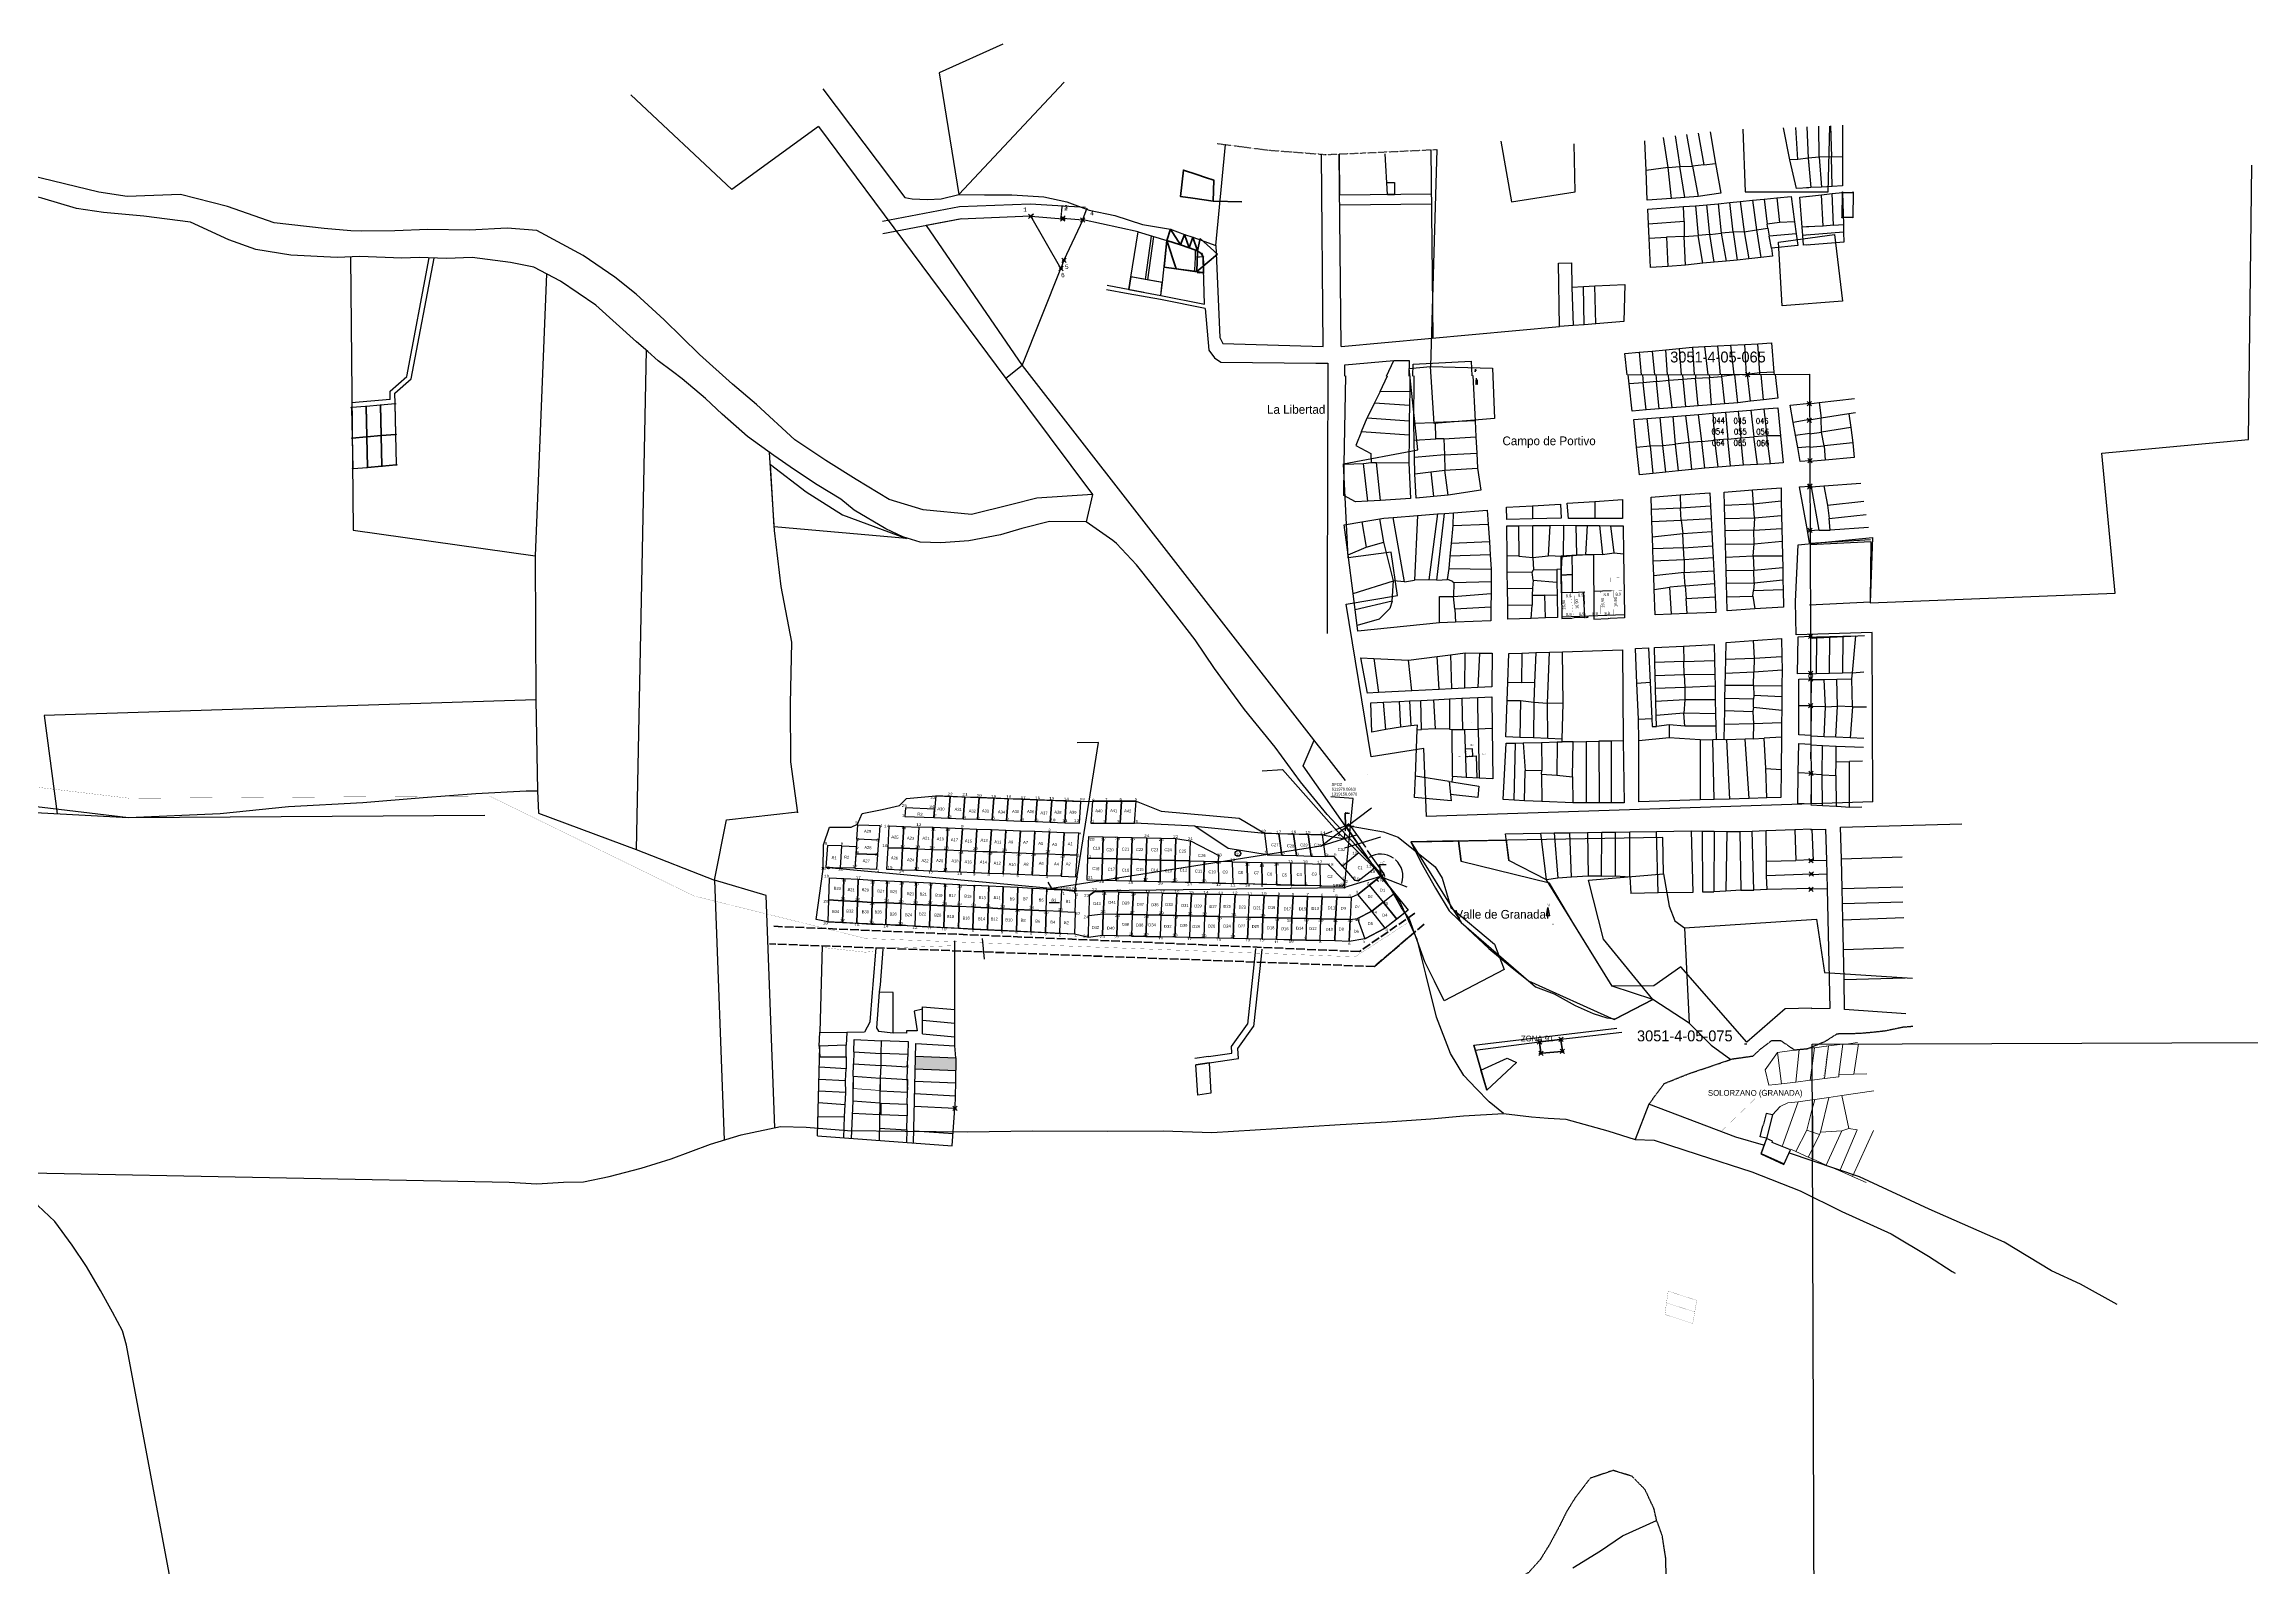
# Model space of a CAD drawing. Header units: millimetres. Extents: x 605783 to 622482, y 1302882 to 1322290.
# Drawn here: x 620581 to 622101, y 1320915 to 1321964 of the extents above; entities that cross this region are included whole.
import ezdxf
from ezdxf.enums import TextEntityAlignment as Align

# ---------------------------------------------------------------- set-up
doc = ezdxf.new("R2010")
doc.units = ezdxf.units.MM
doc.header["$PDMODE"] = 35
doc.header["$PDSIZE"] = 1.5
for name, pattern in [('ACAD_ISO02W100', [15, 12, -3]), ('CENTRO1', [0.44, 0.2, -0.08, 0.08, -0.08]), ('DOT', [0.25, 0, -0.25]), ('HIDDEN', [0.375, 0.25, -0.125])]:
    doc.linetypes.add(name, pattern=pattern)
for name, color, linetype in [('10', 7, 'Continuous'), ('2', 7, 'Continuous'), ('3', 7, 'Continuous'), ('4', 7, 'Continuous'), ('6', 7, 'Continuous'), ('CVL_CUADCON_LIN', 8, 'Continuous'), ('CVL_CUADCON_TIT', 1, 'Continuous'), ('CVL_PUNTO', 250, 'Continuous'), ('CVL_PUNTO_NUM', 2, 'Continuous'), ('LOTES', 3, 'Continuous'), ('MONTAJE', 6, 'Continuous')]:
    doc.layers.add(name, color=color, linetype=linetype)
for name, color, linetype, lineweight in [('LETRAS P .25', 2, 'Continuous', 25), ('Nivel 1', 7, 'Continuous', 0), ('Nivel 10', 7, 'Continuous', 0), ('Nivel 16', 7, 'Continuous', 0), ('Nivel 2', 7, 'Continuous', 0), ('Nivel 26', 7, 'Continuous', 0), ('Nivel 3', 7, 'Continuous', 0), ('Nivel 30', 7, 'Continuous', 0), ('Nivel 7', 7, 'Continuous', 0)]:
    doc.layers.add(name, color=color, linetype=linetype, lineweight=lineweight)
doc.styles.add('Courier', font='cour.ttf')
doc.styles.add('HECTOR LOPEZ', font='arial.ttf')
doc.styles.add('MONOTXT4', font='Monotxt4.shx')
doc.styles.add('ROMANS', font='ROMANS', dxfattribs={"height": 0.2})
doc.styles.get("Standard").update_dxf_attribs({"font": 'TCCM____.TTF'})
doc.styles.add('Style-CHAR_FAST_FONT', font='CHAR_FAST_FONT.shx')
doc.styles.add('Style-ENGINEERING', font='ENGINEERING.shx')
doc.styles.add('Style-INTL_ENGINEERING', font='INTL_ENGINEERING.shx')
doc.dimstyles.get("Standard").update_dxf_attribs({"dimtxt": 5, "dimasz": 0.18, "dimexe": 0.18, "dimexo": 0.0625, "dimgap": 0.09, "dimtad": 0, "dimtih": 1, "dimtoh": 1, "dimdec": 4, "dimzin": 0, "dimdsep": 46, "dimtxsty": 'HECTOR LOPEZ', "dimcen": 0.09, "dimadec": 0, "dimazin": 0, "dimtfac": 1, "dimtdec": 4, "dimtofl": 0, "dimtmove": 2, "dimatfit": 3, "dimfxl": 0.18, "dimtolj": 1, "dimtzin": 0, "dimarcsym": 0})
doc.dimstyles.new('STANDARD$0', dxfattribs={"dimtxt": 0.6, "dimasz": 0.5, "dimexe": 0.125, "dimexo": 0.000625, "dimgap": 0.0625, "dimtad": 0, "dimzin": 1, "dimdsep": 46, "dimtxsty": 'ROMANS', "dimblk1": 'ARCHTICK', "dimblk2": 'ARCHTICK', "dimsah": 1, "dimcen": 2.5, "dimclrd": 1, "dimclre": 1, "dimclrt": 30, "dimaunit": 1, "dimadec": 0, "dimazin": 0, "dimtfac": 1, "dimtix": 1, "dimtofl": 0, "dimtmove": 1, "dimatfit": 3, "dimldrblk": 'ARCHTICK', "dimfxl": 1, "dimtolj": 1, "dimtzin": 1, "dimarcsym": 0})

# ---------------------------------------------------------------- blocks, each defined once
blk = doc.blocks.new('_ARCHTICK')
at = {"color": 0, "linetype": 'ByBlock', "const_width": 0.15}
blk.add_lwpolyline([(-0.5, -0.5), (0.5, 0.5)], dxfattribs=at)
blk = doc.blocks.new('*D316')
at = {"layer": 'CVL_CUADCON_LIN', "color": 1, "lineweight": -2, "ltscale": 0.5, "transparency": 16777216}
for p, q in [((621626.1, 1321569.4), (621626.2, 1321568.5)), ((621626.2, 1321568.6), (621633.3, 1321568.8)), ((621641.8, 1321569.2), (621634.6, 1321568.9)), ((621641.7, 1321570), (621641.8, 1321569))]:
    blk.add_line(p, q, dxfattribs=at)
at = {"layer": 'Defpoints', "color": 0, "ltscale": 0.5, "transparency": 16777216}
for p in [(621626.1, 1321569.4), (621641.7, 1321570), (621641.8, 1321569.2)]:
    blk.add_point(p, dxfattribs=at)
at = {"layer": 'CVL_CUADCON_LIN', "color": 1, "lineweight": -2, "ltscale": 0.5, "transparency": 16777216, "xscale": 0.5, "yscale": 0.5, "zscale": 0.5}
for p, rotation in [((621626.2, 1321568.6), 182.1297429519636), ((621641.8, 1321569.2), 2.129742951963583)]:
    blk.add_blockref('_ARCHTICK', p, dxfattribs=dict(at, rotation=rotation))
at = {"layer": 'CVL_CUADCON_LIN', "color": 30, "ltscale": 0.5, "transparency": 16777216, "insert": (621634, 1321568.9), "char_height": 0.2, "attachment_point": 5, "rotation": 2.1297, "style": 'ROMANS'}
blk.add_mtext('\\A1;15.60m.', dxfattribs=at)
blk = doc.blocks.new('*D317')
at = {"layer": 'CVL_CUADCON_LIN', "color": 1, "lineweight": -2, "ltscale": 0.5, "transparency": 16777216}
for p, q in [((621648.1, 1321570.2), (621648.2, 1321568.1)), ((621648.2, 1321568.2), (621658.1, 1321568.6)), ((621669.3, 1321569), (621659.4, 1321568.6)), ((621669.3, 1321571), (621669.3, 1321568.9))]:
    blk.add_line(p, q, dxfattribs=at)
at = {"layer": 'Defpoints', "color": 0, "ltscale": 0.5, "transparency": 16777216}
for p in [(621648.1, 1321570.2), (621669.3, 1321571), (621669.3, 1321569)]:
    blk.add_point(p, dxfattribs=at)
at = {"layer": 'CVL_CUADCON_LIN', "color": 1, "lineweight": -2, "ltscale": 0.5, "transparency": 16777216, "xscale": 0.5, "yscale": 0.5, "zscale": 0.5}
for p, rotation in [((621648.2, 1321568.2), 182.1297429519543), ((621669.3, 1321569), 2.129742951954347)]:
    blk.add_blockref('_ARCHTICK', p, dxfattribs=dict(at, rotation=rotation))
at = {"layer": 'CVL_CUADCON_LIN', "color": 30, "ltscale": 0.5, "transparency": 16777216, "insert": (621658.8, 1321568.6), "char_height": 0.2, "attachment_point": 5, "rotation": 2.1297, "style": 'ROMANS'}
blk.add_mtext('\\A1;21.16m.', dxfattribs=at)
blk = doc.blocks.new('*D318')
at = {"layer": 'CVL_CUADCON_LIN', "color": 1, "lineweight": -2, "ltscale": 0.5, "transparency": 16777216}
for p, q in [((621641.7, 1321570), (621641.8, 1321569)), ((621641.8, 1321569.2), (621642.2, 1321569.2)), ((621643.8, 1321569.2), (621643.3, 1321569.2)), ((621643.7, 1321570), (621643.8, 1321569.1))]:
    blk.add_line(p, q, dxfattribs=at)
at = {"layer": 'Defpoints', "color": 0, "ltscale": 0.5, "transparency": 16777216}
for p in [(621641.7, 1321570), (621643.7, 1321570), (621643.8, 1321569.2)]:
    blk.add_point(p, dxfattribs=at)
at = {"layer": 'CVL_CUADCON_LIN', "color": 1, "lineweight": -2, "ltscale": 0.5, "transparency": 16777216, "xscale": 0.5, "yscale": 0.5, "zscale": 0.5}
for p, rotation in [((621641.8, 1321569.2), 182.1297429485136), ((621643.8, 1321569.2), 2.129742948513597)]:
    blk.add_blockref('_ARCHTICK', p, dxfattribs=dict(at, rotation=rotation))
at = {"layer": 'CVL_CUADCON_LIN', "color": 30, "ltscale": 0.5, "transparency": 16777216, "insert": (621642.8, 1321569.2), "char_height": 0.2, "attachment_point": 5, "rotation": 2.1297, "style": 'ROMANS'}
blk.add_mtext('\\A1;2.00m.', dxfattribs=at)
blk = doc.blocks.new('*D319')
at = {"layer": 'CVL_CUADCON_TIT', "color": 1, "lineweight": -2, "ltscale": 0.5, "transparency": 16777216}
for p, q in [((621281.4, 1321844.2), (621281.7, 1321847.8)), ((621282, 1321852.5), (621281.7, 1321848.9)), ((621283.1, 1321852.5), (621281.8, 1321852.5)), ((621282.6, 1321844.2), (621281.3, 1321844.2))]:
    blk.add_line(p, q, dxfattribs=at)
at = {"layer": 'Defpoints', "color": 0, "ltscale": 0.5, "transparency": 16777216}
for p in [(621282, 1321852.5), (621283.1, 1321852.5), (621282.6, 1321844.2)]:
    blk.add_point(p, dxfattribs=at)
at = {"layer": 'CVL_CUADCON_TIT', "color": 1, "lineweight": -2, "ltscale": 0.5, "transparency": 16777216, "xscale": 0.5, "yscale": 0.5, "zscale": 0.5}
for p, rotation in [((621282, 1321852.5), 86.49415298724948), ((621281.4, 1321844.2), 266.4941529872495)]:
    blk.add_blockref('_ARCHTICK', p, dxfattribs=dict(at, rotation=rotation))
at = {"layer": 'CVL_CUADCON_TIT', "color": 30, "ltscale": 0.5, "transparency": 16777216, "insert": (621281.7, 1321848.4), "char_height": 0.2, "attachment_point": 5, "rotation": 86.4942, "style": 'ROMANS'}
blk.add_mtext('\\A1;8.32m.', dxfattribs=at)
blk = doc.blocks.new('*D320')
at = {"layer": 'CVL_CUADCON_LIN', "color": 0, "lineweight": -2, "ltscale": 0.5, "transparency": 16777216}
for start, end in [(212.7474, 244.8028), (290.0679, 322.5186)]:
    blk.add_arc((621501.5, 1321391.1), 3.67, start, end, dxfattribs=at)
at = {"layer": 'CVL_CUADCON_LIN', "color": 0, "ltscale": 0.5, "transparency": 16777216}
for points in [[(621498.2, 1321389), (621498.5, 1321389.2), (621498, 1321390)], [(621504.2, 1321388.9), (621504.5, 1321388.8), (621504.9, 1321389.7)]]:
    blk.add_solid(points, dxfattribs=at)
at = {"layer": 'Defpoints', "color": 0, "ltscale": 0.5, "transparency": 16777216}
for p in [(621501.5, 1321391.1), (621501.5, 1321391.1), (621476.5, 1321383.4), (621502.8, 1321387.7), (621519.3, 1321383.9)]:
    blk.add_point(p, dxfattribs=at)
at = {"layer": 'CVL_CUADCON_LIN', "color": 0, "ltscale": 0.5, "transparency": 16777216, "insert": (621501.3, 1321387.4), "char_height": 1, "attachment_point": 5, "style": 'HECTOR LOPEZ'}
blk.add_mtext('\\A1;141°', dxfattribs=at)
blk = doc.blocks.new('*D321')
at = {"layer": 'CVL_CUADCON_LIN', "color": 0, "lineweight": -2, "ltscale": 0.5, "transparency": 16777216}
for start, end in [(88.3505, 115.566), (359.029, 38.6073)]:
    blk.add_arc((621501.5, 1321391.1), 2.76, start, end, dxfattribs=at)
at = {"layer": 'CVL_CUADCON_LIN', "color": 0, "ltscale": 0.5, "transparency": 16777216}
for points in [[(621500.4, 1321393.4), (621500.2, 1321393.7), (621499.5, 1321393)], [(621504.4, 1321391), (621504.1, 1321391.1), (621504, 1321390.1)]]:
    blk.add_solid(points, dxfattribs=at)
at = {"layer": 'Defpoints', "color": 0, "ltscale": 0.5, "transparency": 16777216}
for p in [(621496.3, 1321396), (621501.5, 1321391.1), (621501.5, 1321391.1), (621501.8, 1321393.8), (621519.3, 1321383.9)]:
    blk.add_point(p, dxfattribs=at)
at = {"layer": 'CVL_CUADCON_LIN', "color": 0, "ltscale": 0.5, "transparency": 16777216, "insert": (621503, 1321393.4), "char_height": 1, "attachment_point": 5, "style": 'HECTOR LOPEZ'}
blk.add_mtext('\\A1;158°', dxfattribs=at)
blk = doc.blocks.new('*D322')
at = {"layer": 'CVL_CUADCON_LIN', "color": 0, "lineweight": -2, "ltscale": 0.5, "transparency": 16777216}
for start, end in [(55.3783, 121.3406), (341.9255, 48.1747)]:
    blk.add_arc((621501.5, 1321391.1), 15.2, start, end, dxfattribs=at)
at = {"layer": 'CVL_CUADCON_LIN', "color": 0, "ltscale": 0.5, "transparency": 16777216}
for points in [[(621493.6, 1321403.9), (621493.5, 1321404.2), (621492.7, 1321403.5)], [(621516.1, 1321386.3), (621515.8, 1321386.4), (621515.6, 1321385.4)]]:
    blk.add_solid(points, dxfattribs=at)
at = {"layer": 'Defpoints', "color": 0, "ltscale": 0.5, "transparency": 16777216}
for p in [(621478.6, 1321423.7), (621501.5, 1321391.1), (621501.5, 1321391.1), (621515, 1321398), (621519.3, 1321383.9)]:
    blk.add_point(p, dxfattribs=at)
at = {"layer": 'CVL_CUADCON_LIN', "color": 0, "ltscale": 0.5, "transparency": 16777216, "insert": (621510.9, 1321403), "char_height": 1, "attachment_point": 5, "style": 'HECTOR LOPEZ'}
blk.add_mtext('\\A1;147°', dxfattribs=at)
blk = doc.blocks.new('*D323')
at = {"layer": 'CVL_CUADCON_LIN', "color": 0, "lineweight": -2, "ltscale": 0.5, "transparency": 16777216}
for p, q in [((621477.2, 1321425.7), (621479.6, 1321427.4)), ((621479.8, 1321426.9), (621490.9, 1321411.1)), ((621503.5, 1321393.1), (621492.4, 1321408.9)), ((621501.5, 1321391.1), (621503.9, 1321392.8))]:
    blk.add_line(p, q, dxfattribs=at)
at = {"layer": 'CVL_CUADCON_LIN', "color": 0, "ltscale": 0.5, "transparency": 16777216}
for points in [[(621479.8, 1321426.9), (621479.7, 1321426.8), (621479.5, 1321427.3)], [(621503.6, 1321393.2), (621503.4, 1321393.1), (621503.8, 1321392.7)]]:
    blk.add_solid(points, dxfattribs=at)
at = {"layer": 'Defpoints', "color": 0, "ltscale": 0.5, "transparency": 16777216}
for p in [(621477.2, 1321425.7), (621501.5, 1321391.1), (621503.8, 1321392.7)]:
    blk.add_point(p, dxfattribs=at)
at = {"layer": 'CVL_CUADCON_LIN', "color": 0, "ltscale": 0.5, "transparency": 16777216, "insert": (621491.6, 1321410), "char_height": 0.5, "attachment_point": 5, "rotation": 305.1029, "style": 'HECTOR LOPEZ'}
blk.add_mtext('\\A1;42.2800', dxfattribs=at)
blk = doc.blocks.new('*D324')
at = {"layer": 'CVL_CUADCON_LIN', "color": 0, "lineweight": -2, "ltscale": 0.5, "transparency": 16777216}
for p, q in [((621461.9, 1321419.7), (621468.1, 1321422.1)), ((621476.7, 1321425.5), (621470.5, 1321423.1)), ((621477.2, 1321425.6), (621477.2, 1321425.5)), ((621461.4, 1321419.5), (621461.5, 1321419.4))]:
    blk.add_line(p, q, dxfattribs=at)
at = {"layer": 'CVL_CUADCON_LIN', "color": 0, "ltscale": 0.5, "transparency": 16777216}
for points in [[(621476.7, 1321425.6), (621476.7, 1321425.4), (621477.2, 1321425.7)], [(621461.8, 1321419.8), (621461.9, 1321419.6), (621461.4, 1321419.5)]]:
    blk.add_solid(points, dxfattribs=at)
at = {"layer": 'Defpoints', "color": 0, "ltscale": 0.5, "transparency": 16777216}
for p in [(621477.2, 1321425.7), (621461.4, 1321419.5), (621461.4, 1321419.5)]:
    blk.add_point(p, dxfattribs=at)
at = {"layer": 'CVL_CUADCON_LIN', "color": 0, "ltscale": 0.5, "transparency": 16777216, "insert": (621469.3, 1321422.6), "char_height": 0.5, "attachment_point": 5, "rotation": 21.3268, "style": 'HECTOR LOPEZ'}
blk.add_mtext('\\A1;16.9065', dxfattribs=at)
blk = doc.blocks.new('*D325')
at = {"layer": 'CVL_CUADCON_LIN', "color": 0, "lineweight": -2, "ltscale": 0.5, "transparency": 16777216}
for p, q in [((621477.1, 1321425.2), (621476.9, 1321422.4)), ((621477.1, 1321425.7), (621477, 1321425.7)), ((621476.5, 1321416.9), (621476.4, 1321417)), ((621476.6, 1321417.4), (621476.8, 1321420.2))]:
    blk.add_line(p, q, dxfattribs=at)
at = {"layer": 'CVL_CUADCON_LIN', "color": 0, "ltscale": 0.5, "transparency": 16777216}
for points in [[(621477, 1321425.2), (621477.2, 1321425.2), (621477.2, 1321425.7)], [(621476.5, 1321417.4), (621476.7, 1321417.4), (621476.6, 1321416.9)]]:
    blk.add_solid(points, dxfattribs=at)
at = {"layer": 'Defpoints', "color": 0, "ltscale": 0.5, "transparency": 16777216}
for p in [(621477.2, 1321425.7), (621477.2, 1321425.7), (621476.6, 1321416.9)]:
    blk.add_point(p, dxfattribs=at)
at = {"layer": 'CVL_CUADCON_LIN', "color": 0, "ltscale": 0.5, "transparency": 16777216, "insert": (621476.9, 1321421.3), "char_height": 0.5, "attachment_point": 5, "rotation": 86.0779, "style": 'HECTOR LOPEZ'}
blk.add_mtext('\\A1;8.7504', dxfattribs=at)
blk = doc.blocks.new('*D315')
at = {"layer": 'CVL_CUADCON_TIT', "color": 1, "lineweight": -2, "ltscale": 0.5, "transparency": 16777216}
for p, q in [((621120.8, 1321359.8), (621120.8, 1321359.9)), ((621120.8, 1321359.8), (621146.9, 1321358.5)), ((621174.3, 1321357.1), (621148.2, 1321358.4)), ((621174.3, 1321357.1), (621174.3, 1321357.2))]:
    blk.add_line(p, q, dxfattribs=at)
at = {"layer": 'Defpoints', "color": 0, "ltscale": 0.5, "transparency": 16777216}
for p in [(621120.8, 1321359.8), (621174.3, 1321357.1), (621174.3, 1321357.1)]:
    blk.add_point(p, dxfattribs=at)
at = {"layer": 'CVL_CUADCON_TIT', "color": 1, "lineweight": -2, "ltscale": 0.5, "transparency": 16777216, "xscale": 0.5, "yscale": 0.5, "zscale": 0.5}
for p, rotation in [((621120.8, 1321359.8), 177.1392831517781), ((621174.3, 1321357.1), 357.139283151778)]:
    blk.add_blockref('_ARCHTICK', p, dxfattribs=dict(at, rotation=rotation))
at = {"layer": 'CVL_CUADCON_TIT', "color": 30, "lineweight": 30, "ltscale": 0.5, "transparency": 16777216, "insert": (621147.6, 1321358.4), "char_height": 0.2, "attachment_point": 5, "rotation": 357.1393, "style": 'ROMANS'}
blk.add_mtext('\\A1;53.56m.', dxfattribs=at)
blk = doc.blocks.new('*D308')
at = {"layer": 'CVL_CUADCON_TIT', "color": 1, "lineweight": -2, "ltscale": 0.5, "transparency": 16777216}
for p, q in [((621524.6, 1321352.4), (621511.3, 1321341.1)), ((621524.6, 1321352.4), (621524.5, 1321352.5)), ((621497.1, 1321329), (621510.3, 1321340.3)), ((621497.1, 1321329), (621497, 1321329.1))]:
    blk.add_line(p, q, dxfattribs=at)
at = {"layer": 'Defpoints', "color": 0, "ltscale": 0.5, "transparency": 16777216}
for p in [(621524.6, 1321352.4), (621497.1, 1321329), (621497.1, 1321329)]:
    blk.add_point(p, dxfattribs=at)
at = {"layer": 'CVL_CUADCON_TIT', "color": 1, "lineweight": -2, "ltscale": 0.5, "transparency": 16777216, "xscale": 0.5, "yscale": 0.5, "zscale": 0.5}
for p, rotation in [((621524.6, 1321352.4), 40.44325045006929), ((621497.1, 1321329), 220.4432504500693)]:
    blk.add_blockref('_ARCHTICK', p, dxfattribs=dict(at, rotation=rotation))
at = {"layer": 'CVL_CUADCON_TIT', "color": 30, "lineweight": 30, "ltscale": 0.5, "transparency": 16777216, "insert": (621510.8, 1321340.7), "char_height": 0.2, "attachment_point": 5, "rotation": 40.4433, "style": 'ROMANS'}
blk.add_mtext('\\A1;36.06m.', dxfattribs=at)
blk = doc.blocks.new('*D309')
at = {"layer": 'CVL_CUADCON_TIT', "color": 1, "lineweight": -2, "ltscale": 0.5, "transparency": 16777216}
for p, q in [((621375, 1321807.3), (621374.9, 1321806.7)), ((621375, 1321806.8), (621376.6, 1321806.6)), ((621379.4, 1321806.2), (621377.7, 1321806.4)), ((621379.5, 1321806.7), (621379.4, 1321806.1))]:
    blk.add_line(p, q, dxfattribs=at)
at = {"layer": 'Defpoints', "color": 0, "ltscale": 0.5, "transparency": 16777216}
for p in [(621375, 1321807.3), (621379.4, 1321806.2), (621379.5, 1321806.7)]:
    blk.add_point(p, dxfattribs=at)
at = {"layer": 'CVL_CUADCON_TIT', "color": 1, "lineweight": -2, "ltscale": 0.5, "transparency": 16777216, "xscale": 0.5, "yscale": 0.5, "zscale": 0.5}
for p, rotation in [((621375, 1321806.8), 172.1062947444816), ((621379.4, 1321806.2), 352.1062947444817)]:
    blk.add_blockref('_ARCHTICK', p, dxfattribs=dict(at, rotation=rotation))
at = {"layer": 'CVL_CUADCON_TIT', "color": 30, "lineweight": 35, "ltscale": 0.5, "transparency": 16777216, "insert": (621377.2, 1321806.5), "char_height": 0.2, "attachment_point": 5, "rotation": 352.1063, "style": 'ROMANS'}
blk.add_mtext('\\A1;{\\C7;4.49m.}', dxfattribs=at)
blk = doc.blocks.new('*D310')
at = {"layer": 'CVL_CUADCON_TIT', "color": 1, "lineweight": -2, "ltscale": 0.5, "transparency": 16777216}
for p, q in [((621379.2, 1321817.4), (621379.5, 1321817.4)), ((621379.3, 1321817.4), (621379.5, 1321812.7)), ((621379.7, 1321806.7), (621379.5, 1321811.4)), ((621379.5, 1321806.7), (621379.8, 1321806.7))]:
    blk.add_line(p, q, dxfattribs=at)
at = {"layer": 'Defpoints', "color": 0, "ltscale": 0.5, "transparency": 16777216}
for p in [(621379.2, 1321817.4), (621379.3, 1321817.4), (621379.5, 1321806.7)]:
    blk.add_point(p, dxfattribs=at)
at = {"layer": 'CVL_CUADCON_TIT', "color": 1, "lineweight": -2, "ltscale": 0.5, "transparency": 16777216, "xscale": 0.5, "yscale": 0.5, "zscale": 0.5}
for p, rotation in [((621379.3, 1321817.4), 91.67639473577674), ((621379.7, 1321806.7), 271.6763947357767)]:
    blk.add_blockref('_ARCHTICK', p, dxfattribs=dict(at, rotation=rotation))
at = {"layer": 'CVL_CUADCON_TIT', "color": 30, "lineweight": 35, "ltscale": 0.5, "transparency": 16777216, "insert": (621379.5, 1321812.1), "char_height": 0.2, "attachment_point": 5, "rotation": 271.6764, "style": 'ROMANS'}
blk.add_mtext('\\A1;{\\C7;10.75m.}', dxfattribs=at)
blk = doc.blocks.new('*D311')
at = {"layer": 'CVL_CUADCON_TIT', "color": 1, "lineweight": -2, "ltscale": 0.5, "transparency": 16777216}
for p, q in [((621375.1, 1321817.6), (621375.1, 1321817.7)), ((621375.1, 1321817.6), (621376.6, 1321817.5)), ((621379.2, 1321817.4), (621377.7, 1321817.5)), ((621379.2, 1321817.4), (621379.2, 1321817.6))]:
    blk.add_line(p, q, dxfattribs=at)
at = {"layer": 'Defpoints', "color": 0, "ltscale": 0.5, "transparency": 16777216}
for p in [(621375.1, 1321817.6), (621379.2, 1321817.4), (621379.2, 1321817.4)]:
    blk.add_point(p, dxfattribs=at)
at = {"layer": 'CVL_CUADCON_TIT', "color": 1, "lineweight": -2, "ltscale": 0.5, "transparency": 16777216, "xscale": 0.5, "yscale": 0.5, "zscale": 0.5}
for p, rotation in [((621375.1, 1321817.6), 177.4144216262781), ((621379.2, 1321817.4), 357.4144216262781)]:
    blk.add_blockref('_ARCHTICK', p, dxfattribs=dict(at, rotation=rotation))
at = {"layer": 'CVL_CUADCON_TIT', "color": 30, "lineweight": 35, "ltscale": 0.5, "transparency": 16777216, "insert": (621377.1, 1321817.5), "char_height": 0.2, "attachment_point": 5, "rotation": 357.4144, "style": 'ROMANS'}
blk.add_mtext('\\A1;{\\C7;4.03m.}', dxfattribs=at)
blk = doc.blocks.new('*D312')
at = {"layer": 'CVL_CUADCON_TIT', "color": 1, "lineweight": -2, "ltscale": 0.5, "transparency": 16777216}
for p, q in [((621377.7, 1321819.8), (621378.1, 1321820.1)), ((621378, 1321820), (621378.5, 1321819.3)), ((621379.5, 1321817.6), (621379, 1321818.3)), ((621379.2, 1321817.4), (621379.6, 1321817.7))]:
    blk.add_line(p, q, dxfattribs=at)
at = {"layer": 'Defpoints', "color": 0, "ltscale": 0.5, "transparency": 16777216}
for p in [(621377.7, 1321819.8), (621378, 1321820), (621379.2, 1321817.4)]:
    blk.add_point(p, dxfattribs=at)
at = {"layer": 'CVL_CUADCON_TIT', "color": 1, "lineweight": -2, "ltscale": 0.5, "transparency": 16777216, "xscale": 0.5, "yscale": 0.5, "zscale": 0.5}
for p, rotation in [((621378, 1321820), 120.9577141519448), ((621379.5, 1321817.6), 300.9577141519448)]:
    blk.add_blockref('_ARCHTICK', p, dxfattribs=dict(at, rotation=rotation))
at = {"layer": 'CVL_CUADCON_TIT', "color": 30, "lineweight": 35, "ltscale": 0.5, "transparency": 16777216, "insert": (621378.8, 1321818.8), "char_height": 0.2, "attachment_point": 5, "rotation": 300.9577, "style": 'ROMANS'}
blk.add_mtext('\\A1;{\\C7;2.78m.}', dxfattribs=at)
blk = doc.blocks.new('*D313')
at = {"layer": 'CVL_CUADCON_TIT', "color": 1, "lineweight": -2, "ltscale": 0.5, "transparency": 16777216}
for p, q in [((621373.8, 1321821.7), (621373.6, 1321815.2)), ((621375.2, 1321821.7), (621373.7, 1321821.7)), ((621374.9, 1321807.3), (621373.3, 1321807.4)), ((621373.4, 1321807.4), (621373.6, 1321813.9))]:
    blk.add_line(p, q, dxfattribs=at)
at = {"layer": 'Defpoints', "color": 0, "ltscale": 0.5, "transparency": 16777216}
for p in [(621373.8, 1321821.7), (621375.2, 1321821.7), (621374.9, 1321807.3)]:
    blk.add_point(p, dxfattribs=at)
at = {"layer": 'CVL_CUADCON_TIT', "color": 1, "lineweight": -2, "ltscale": 0.5, "transparency": 16777216, "xscale": 0.5, "yscale": 0.5, "zscale": 0.5}
for p, rotation in [((621373.8, 1321821.7), 88.425421844656), ((621373.4, 1321807.4), 268.425421844656)]:
    blk.add_blockref('_ARCHTICK', p, dxfattribs=dict(at, rotation=rotation))
at = {"layer": 'CVL_CUADCON_TIT', "color": 30, "lineweight": 35, "ltscale": 0.5, "transparency": 16777216, "insert": (621373.6, 1321814.5), "char_height": 0.2, "attachment_point": 5, "rotation": 88.4254, "style": 'ROMANS'}
blk.add_mtext('\\A1;14.37m.', dxfattribs=at)
blk = doc.blocks.new('*D314')
at = {"layer": 'CVL_CUADCON_TIT', "color": 1, "lineweight": -2, "ltscale": 0.5, "transparency": 16777216}
for p, q in [((621766.9, 1321227.9), (621765, 1321220.4)), ((621771.2, 1321226.8), (621766.7, 1321227.9)), ((621767, 1321210.7), (621762.6, 1321211.8)), ((621762.7, 1321211.8), (621764.6, 1321219.2))]:
    blk.add_line(p, q, dxfattribs=at)
at = {"layer": 'Defpoints', "color": 0, "ltscale": 0.5, "transparency": 16777216}
for p in [(621766.9, 1321227.9), (621771.2, 1321226.8), (621767, 1321210.7)]:
    blk.add_point(p, dxfattribs=at)
at = {"layer": 'CVL_CUADCON_TIT', "color": 1, "lineweight": -2, "ltscale": 0.5, "transparency": 16777216, "xscale": 0.5, "yscale": 0.5, "zscale": 0.5}
for p, rotation in [((621766.9, 1321227.9), 75.58092857541926), ((621762.7, 1321211.8), 255.5809285754193)]:
    blk.add_blockref('_ARCHTICK', p, dxfattribs=dict(at, rotation=rotation))
at = {"layer": 'CVL_CUADCON_TIT', "color": 30, "lineweight": 30, "ltscale": 0.5, "transparency": 16777216, "insert": (621764.8, 1321219.8), "char_height": 0.2, "attachment_point": 5, "rotation": 75.5809, "style": 'ROMANS'}
blk.add_mtext('\\A1;16.64m.', dxfattribs=at)

msp = doc.modelspace()

# ---------------------------------------------------------------- hatches: boundary and pattern name
h = msp.add_hatch(color=7)
h.dxf.hatch_style = 1
h.set_gradient(color1=(0, 0, 255), color2=(255, 255, 0), tint=1)
h.paths.add_polyline_path([(621208.89583, 1321266.02348), (621181.23272, 1321267.33089), (621181.03538, 1321258.6403), (621208.85083, 1321257.3736)])

# ---------------------------------------------------------------- linework, layer by layer
at = {"color": 1, "linetype": 'Continuous', "flags": 128}
msp.add_lwpolyline([(621819.39813, 1321861.90326), (621826.60809, 1321861.90346), (621826.36259, 1321844.65516), (621819.13259, 1321844.65516)], close=True, dxfattribs=at)
at = {"color": 1}
for points in [[(621819.64809, 1321861.90327), (621826.35809, 1321861.90345)], [(621819.13639, 1321844.90513), (621819.39428, 1321861.65329)], [(621826.60453, 1321861.65349), (621826.36614, 1321844.90514)], [(621826.11259, 1321844.65516), (621819.38259, 1321844.65516)], [(620819.57485, 1321719.34716), (620792.77516, 1321717.00256)], [(620792.81939, 1321713.4434), (620793.28444, 1321692.94867)], [(620802.60627, 1321714.55004), (620793.06276, 1321713.71512)], [(620803.32604, 1321693.82717), (620802.86099, 1321714.3219)], [(620802.86099, 1321714.3219), (620803.32604, 1321693.82717)], [(620812.64787, 1321715.42854), (620803.10436, 1321714.59362)], [(620813.36764, 1321694.70567), (620812.90259, 1321715.2004)], [(620812.90259, 1321715.2004), (620813.36764, 1321694.70567)], [(620822.68947, 1321716.30704), (620813.14596, 1321715.47212)], [(620823.40924, 1321695.58417), (620822.94419, 1321716.0789)], [(620823.16587, 1321695.31244), (620813.62236, 1321694.47752)], [(620813.62236, 1321694.47752), (620823.16587, 1321695.31244)], [(620823.16587, 1321695.31244), (620813.62236, 1321694.47752)], [(620823.88564, 1321674.58957), (620823.42059, 1321695.0843)], [(620793.29579, 1321692.4488), (620793.76084, 1321671.95407)], [(620803.08267, 1321693.55544), (620793.53916, 1321692.72052)], [(620793.53916, 1321692.72052), (620803.08267, 1321693.55544)], [(620803.80244, 1321672.83257), (620803.33739, 1321693.3273)], [(620803.33739, 1321693.3273), (620803.80244, 1321672.83257)], [(620813.12427, 1321694.43394), (620803.58076, 1321693.59902)], [(620803.58076, 1321693.59902), (620813.12427, 1321694.43394)], [(620813.12427, 1321694.43394), (620803.58076, 1321693.59902)], [(620813.84404, 1321673.71107), (620813.37899, 1321694.2058)], [(620813.37899, 1321694.2058), (620813.84404, 1321673.71107)], [(620794.01556, 1321671.72592), (620803.55907, 1321672.56084)], [(620813.60067, 1321673.43934), (620804.05716, 1321672.60442)], [(620804.05716, 1321672.60442), (620813.60067, 1321673.43934)], [(620823.64227, 1321674.31784), (620814.09876, 1321673.48292)], [(620814.09876, 1321673.48292), (620823.64227, 1321674.31784)]]:
    msp.add_lwpolyline(points, dxfattribs=at)
msp.add_lwpolyline([(621174.88535, 1321623.61557), (621083.91405, 1321631.70207), (621081.25375, 1321674.51947), (621105.90785, 1321655.80907), (621130.91155, 1321639.87367)], close=True, dxfattribs=at)
at = {"color": 1, "lineweight": 0}
msp.add_lwpolyline([(621138.11083, 1321244.99064), (621138.27303, 1321253.53121), (621156.89758, 1321252.22611), (621156.71357, 1321243.66167), (621138.11083, 1321244.99064)], dxfattribs=at)
at = {"color": 1}
for centre in [(621819.39809, 1321861.90326), (621826.60809, 1321861.90346), (621819.13259, 1321844.65516), (621826.36259, 1321844.65516), (620792.81372, 1321713.69333), (620802.85532, 1321714.57183), (620802.85532, 1321714.57183), (620812.89692, 1321715.45033), (620812.89692, 1321715.45033), (620822.93852, 1321716.32883), (620813.37332, 1321694.45573), (620813.37332, 1321694.45573), (620813.37332, 1321694.45573), (620813.37332, 1321694.45573), (620813.37332, 1321694.45573), (620813.37332, 1321694.45573), (620823.41492, 1321695.33423), (620823.41492, 1321695.33423), (620823.41492, 1321695.33423), (620793.29012, 1321692.69873), (620793.29012, 1321692.69873), (620803.33172, 1321693.57723), (620803.33172, 1321693.57723), (620803.33172, 1321693.57723), (620803.33172, 1321693.57723), (620803.33172, 1321693.57723), (620793.76652, 1321671.70413), (620803.80812, 1321672.58263), (620803.80812, 1321672.58263), (620803.80812, 1321672.58263), (620813.84972, 1321673.46113), (620813.84972, 1321673.46113), (620813.84972, 1321673.46113), (620813.84972, 1321673.46113), (620823.89132, 1321674.33963), (620823.89132, 1321674.33963)]:
    msp.add_circle(centre, 0.25, dxfattribs=at)
at = {"layer": '2', "color": 1, "linetype": 'Continuous'}
for p, q in [((621211.10392, 1321860.32593), (621283.56992, 1321937.73093)), ((621114.27392, 1321907.29993), (621243.35892, 1321733.70493)), ((621539.96292, 1321891.40193), (621535.65092, 1321742.09893)), ((621212.72792, 1321843.56393), (621188.61592, 1321839.10793)), ((621188.61592, 1321839.10793), (621254.48592, 1321742.66193)), ((621254.48592, 1321742.66193), (621281.27726, 1321809.46335)), ((621254.48592, 1321742.66193), (621243.35892, 1321733.70493)), ((621254.48592, 1321742.66193), (621476.90235, 1321457.01289)), ((621243.35892, 1321733.70493), (621303.03192, 1321653.99593)), ((621303.03192, 1321653.99593), (621298.63092, 1321635.07593)), ((621303.03192, 1321653.99593), (621298.63092, 1321635.07593)), ((621696.12192, 1321392.83093), (621695.69192, 1321417.74093)), ((621710.60992, 1321355.55493), (621713.86692, 1321289.98993)), ((621713.86692, 1321289.98993), (621688.85592, 1321306.35293)), ((621686.06292, 1321234.13893), (621676.57992, 1321209.92793))]:
    msp.add_line(p, q, dxfattribs=at)
for points in [[(620960.98692, 1321784.15593), (620936.78792, 1321800.84293), (620918.43692, 1321810.39593), (620902.41092, 1321813.60893), (620875.96592, 1321817.01793), (620858.18292, 1321816.40993), (620839.37692, 1321817.06593), (620827.43792, 1321816.48993), (620798.71792, 1321817.85293), (620782.96992, 1321817.00193), (620751.19992, 1321818.60193), (620727.03792, 1321822.53193), (620708.44992, 1321829.28793), (620681.95392, 1321841.33593), (620649.91492, 1321845.47593), (620622.20392, 1321848.11493), (620603.63892, 1321850.80593), (620579.71392, 1321857.78593), (620543.83492, 1321866.73193), (620512.28392, 1321874.17793), (620489.62892, 1321881.16493), (620463.91892, 1321889.15193), (620435.40292, 1321899.15593), (620400.26792, 1321911.15593), (620376.34792, 1321917.11993), (620345.53892, 1321928.12693), (620315.48292, 1321940.66293), (620296.33392, 1321956.31093), (620291.45692, 1321964.66893), (620280.18592, 1321980.10593), (620263.20792, 1322015.33193), (620244.22692, 1322045.46493), (620219.15692, 1322074.29293), (620191.12192, 1322088.61893), (620161.12192, 1322091.75393), (620134.16092, 1322096.42993), (620107.68092, 1322105.68293), (620074.75392, 1322131.16293), (620051.00292, 1322151.61193), (620025.99192, 1322170.27593), (619996.62392, 1322195.26793), (619970.82292, 1322218.75493), (619939.18692, 1322240.68493), (619896.40192, 1322257.21493), (619863.32692, 1322264.65193), (619829.25492, 1322268.77993), (619796.95592, 1322273.93493), (619741.02592, 1322279.20993), (619702.12592, 1322283.31093), (619673.13992, 1322286.70493), (619651.52992, 1322288.87093), (619621.79392, 1322290.22793), (619589.82392, 1322282.67793), (619552.26792, 1322274.33493), (619520.08592, 1322259.66893), (619486.44192, 1322234.32293), (619469.24692, 1322220.24993), (619451.29292, 1322205.66393), (619430.26292, 1322195.63493), (619407.19492, 1322186.61093), (619388.68892, 1322179.39193), (619374.49192, 1322173.97493), (619363.34692, 1322168.06793), (619349.40892, 1322161.89093)], [(621303.03192, 1321653.99593), (621264.67992, 1321651.49293), (621246.66692, 1321646.81693), (621219.77392, 1321640.05893), (621186.46892, 1321643.42893), (621163.05092, 1321650.41193), (621140.35592, 1321664.25993), (621119.44292, 1321677.35593), (621098.01692, 1321691.46593), (621071.70092, 1321715.96693), (621055.10292, 1321729.84993), (621032.36892, 1321750.30493), (621008.08992, 1321774.05493), (620988.92892, 1321791.73493), (620974.12192, 1321803.59493), (620952.43692, 1321818.46493), (620920.57492, 1321835.56493), (620899.98492, 1321837.22793), (620874.07592, 1321835.81193), (620845.36092, 1321836.41193), (620822.75192, 1321835.52293), (620799.88692, 1321835.13993), (620792.51692, 1321835.35193), (620773.95892, 1321837.02693), (620739.63392, 1321840.89893), (620707.55292, 1321852.15293), (620675.23492, 1321860.35693), (620638.39992, 1321859.13293), (620618.81792, 1321862.07193), (620571.74492, 1321873.49593), (620532.54892, 1321884.71093), (620499.46792, 1321893.16393), (620465.09692, 1321904.91393), (620418.98492, 1321925.49093), (620357.88192, 1321946.23893), (620336.22392, 1321956.53493), (620322.72792, 1321961.54193), (620298.74092, 1321978.93993), (620289.71992, 1322000.48893), (620278.93792, 1322019.23293), (620264.80492, 1322046.08893), (620257.08892, 1322061.80093), (620247.31592, 1322081.82093), (620233.70692, 1322105.88493)], [(621303.03192, 1321653.99593), (621264.67992, 1321651.49293), (621246.66692, 1321646.81693), (621219.77392, 1321640.05893), (621186.46892, 1321643.42893), (621163.05092, 1321650.41193), (621140.35592, 1321664.25993), (621119.44292, 1321677.35593), (621098.01692, 1321691.46593), (621071.70092, 1321715.96693), (621055.10292, 1321729.84993), (621032.36892, 1321750.30493), (621008.08992, 1321774.05493), (620988.92892, 1321791.73493), (620974.12192, 1321803.59493), (620952.43692, 1321818.46493), (620920.57492, 1321835.56493), (620899.98492, 1321837.22793), (620874.07592, 1321835.81193), (620845.36092, 1321836.41193), (620822.75192, 1321835.52293), (620799.88692, 1321835.13993), (620792.51692, 1321835.35193), (620773.95892, 1321837.02693), (620739.63392, 1321840.89893), (620707.55292, 1321852.15293), (620675.23492, 1321860.35693), (620638.39992, 1321859.13293), (620618.81792, 1321862.07193), (620571.74492, 1321873.49593), (620532.54892, 1321884.71093), (620499.46792, 1321893.16393), (620465.09692, 1321904.91393), (620418.98492, 1321925.49093), (620357.88192, 1321946.23893), (620336.22392, 1321956.53493), (620322.72792, 1321961.54193), (620298.74092, 1321978.93993), (620289.71992, 1322000.48893), (620278.93792, 1322019.23293), (620264.80492, 1322046.08893), (620257.08892, 1322061.80093), (620247.31592, 1322081.82093), (620233.70692, 1322105.88493)], [(621241.23692, 1321963.91993), (621197.39692, 1321944.10593), (621211.10392, 1321860.32593)], [(621114.27392, 1321907.29993), (621054.82092, 1321863.76593), (620985.06992, 1321928.93393)], [(621117.42392, 1321933.23693), (621173.76492, 1321858.33693), (621178.85292, 1321857.34893), (621189.52692, 1321856.90093), (621198.92492, 1321857.46193), (621211.10392, 1321860.32593)], [(621750.77192, 1321905.29493), (621752.29592, 1321862.35793), (621809.46692, 1321862.17193), (621810.72392, 1321907.41093)], [(621300.60592, 1321849.64893), (621318.41392, 1321845.93793), (621337.50692, 1321839.69293), (621356.66468, 1321836.46814), (621366.35468, 1321832.91314), (621372.16568, 1321831.14314), (621387.90192, 1321825.23793), (621394.60392, 1321894.90293)], [(621584.13892, 1321897.24093), (621591.50092, 1321855.35393), (621635.41792, 1321862.20793), (621634.71392, 1321895.23893)], [(621840.31692, 1321442.31393), (621839.74892, 1321558.99293), (621787.42992, 1321557.38493), (621787.01392, 1321580.26093), (621788.77192, 1321619.16593), (621840.05092, 1321624.32693), (621838.33592, 1321579.31993), (622006.96592, 1321585.99893), (621997.90392, 1321682.28593), (622098.94192, 1321691.83393), (622101.16692, 1321880.72693)], [(621211.10392, 1321860.32593), (621228.63692, 1321860.17093), (621247.43892, 1321860.27693), (621269.55292, 1321858.87693), (621285.32592, 1321855.40793), (621300.60592, 1321849.64893)], [(621298.63092, 1321635.07593), (621273.41392, 1321635.27893), (621254.38592, 1321630.59693), (621239.67492, 1321626.19393), (621217.84792, 1321622.00593), (621198.54492, 1321620.62593), (621184.31392, 1321621.05493), (621172.34992, 1321624.79893), (621160.62892, 1321630.32293), (621138.95592, 1321643.16093), (621129.76392, 1321650.73293), (621113.44492, 1321660.55093), (621097.88392, 1321670.88193), (621083.59692, 1321680.71193), (621065.47992, 1321693.82393), (621048.11092, 1321709.22693), (621036.61292, 1321720.08893), (621020.52592, 1321733.46693), (621013.88992, 1321738.51093), (621003.93792, 1321745.82493), (620996.78492, 1321752.39093), (620989.12292, 1321758.95493), (620960.98692, 1321784.15593)], [(621840.31692, 1321442.31393), (621533.00892, 1321432.19993), (621531.15492, 1321478.96293), (621494.86792, 1321473.39093), (621477.61492, 1321578.52293), (621512.88392, 1321584.34193), (621508.60792, 1321614.31193), (621478.91492, 1321610.30693), (621475.91792, 1321675.11193), (621526.91092, 1321684.59193), (621520.92692, 1321740.73393), (621535.65092, 1321742.09893)], [(621586.01792, 1321227.90193), (621576.05592, 1321235.71793), (621567.09892, 1321245.06593), (621558.65292, 1321253.90893), (621549.40092, 1321269.10193), (621539.82492, 1321294.20793), (621532.50392, 1321323.64893), (621526.49292, 1321347.50593), (621514.87992, 1321373.36093), (621500.76492, 1321393.60693), (621484.11692, 1321412.81893), (621464.66492, 1321433.53893), (621446.21592, 1321456.04493), (621428.77192, 1321480.08293), (621407.75992, 1321505.87693), (621386.98292, 1321534.21493), (621373.63392, 1321553.95693), (621358.76492, 1321573.18093), (621344.15292, 1321591.89893), (621333.38692, 1321605.55693), (621319.56592, 1321620.21193), (621317.01192, 1321622.22893), (621298.63092, 1321635.07593)], [(619668.26492, 1321488.57393), (619926.13992, 1321484.13293), (620023.98492, 1321478.15393), (620124.46192, 1321495.06993), (620146.53492, 1321499.02593), (620170.40392, 1321500.45093), (620188.99092, 1321494.46893), (620212.46092, 1321480.38493), (620242.95092, 1321479.56393), (620385.53592, 1321469.29693), (620451.01592, 1321441.75593), (620639.32692, 1321431.52893), (620702.56192, 1321434.22393), (620749.52292, 1321439.10193), (620800.56392, 1321441.97293), (620842.20192, 1321445.29193), (620878.50892, 1321448.06793), (620913.04492, 1321449.81493), (620920.94992, 1321449.97093)], [(621695.69192, 1321417.74093), (621522.20792, 1321414.84393), (621529.16492, 1321400.90693), (621539.19892, 1321382.92293), (621548.45492, 1321367.22193), (621561.49792, 1321354.84893), (621575.81792, 1321341.46793), (621591.91592, 1321328.09893), (621602.90192, 1321319.27193), (621608.01292, 1321314.98393), (621620.74792, 1321310.23593), (621635.28492, 1321302.19493), (621647.77092, 1321296.68193), (621657.19092, 1321293.69193), (621663.03892, 1321292.96693), (621688.85592, 1321306.35293)], [(621688.85592, 1321306.35293), (621654.77792, 1321347.82393), (621644.58392, 1321388.43193), (621696.12192, 1321392.83093)], [(621696.12192, 1321392.83093), (621700.08992, 1321370.48593), (621703.97192, 1321360.34293), (621710.60992, 1321355.55493)], [(621710.60992, 1321355.55493), (621801.51192, 1321361.47893), (621806.85092, 1321324.90693), (621867.59192, 1321320.97693)], [(621713.86692, 1321289.98993), (621728.96192, 1321274.83493), (621742.49492, 1321265.00793)], [(620879.31692, 1320720.77693), (620870.17992, 1320719.70093), (620854.94592, 1320718.58593), (620844.23192, 1320724.87293), (620837.54492, 1320736.52293), (620824.33892, 1320735.92993), (620815.45892, 1320734.34693), (620803.24992, 1320736.55693), (620787.47392, 1320740.26793), (620775.18392, 1320753.91593), (620768.49492, 1320765.82093), (620761.29692, 1320777.97693), (620744.95892, 1320789.31093), (620720.48692, 1320801.35593), (620700.35592, 1320810.12293), (620685.81292, 1320819.18093), (620679.52392, 1320846.34093), (620638.07692, 1321068.25393), (620635.21292, 1321078.14993), (620628.26292, 1321091.06993), (620620.02792, 1321106.01493), (620610.51292, 1321122.47793), (620600.50192, 1321137.15693), (620588.70292, 1321153.35093), (620576.93892, 1321164.45993), (620567.73992, 1321172.02793), (620562.88392, 1321176.31793), (620571.44492, 1321187.04993), (620901.47992, 1321180.53193), (620920.53992, 1321179.38393), (620938.82192, 1321180.51793), (620952.53792, 1321180.86093), (620970.29392, 1321184.53393), (620992.35492, 1321190.26893), (621012.88692, 1321196.50193), (621039.99792, 1321206.59093), (621061.03692, 1321213.08193), (621088.17792, 1321218.84893), (621105.96292, 1321218.45493), (621134.43092, 1321216.09593), (621174.06392, 1321215.58893), (621216.99892, 1321215.10293), (621261.70292, 1321215.89893), (621313.01892, 1321215.72093), (621351.62992, 1321215.96993), (621385.17092, 1321214.66093), (621429.86092, 1321217.49093), (621473.53492, 1321220.31393), (621505.78492, 1321222.04693), (621536.00092, 1321224.02093), (621558.33992, 1321226.19893), (621586.01792, 1321227.90193)], [(621586.01792, 1321227.90193), (621605.34192, 1321225.48393), (621616.77992, 1321224.54093), (621628.97792, 1321223.85693), (621657.73992, 1321215.90793), (621676.57992, 1321209.92793)], [(621764.91646, 1321205.90839), (621745.92092, 1321211.39093), (621686.06292, 1321234.13893)], [(621676.57992, 1321209.92793), (621689.79292, 1321209.50493), (621720.09292, 1321199.53093), (621757.01192, 1321187.56693), (621790.12792, 1321174.56093), (621818.93492, 1321160.25693), (621852.82892, 1321144.96793), (621878.59392, 1321129.62693), (621894.92692, 1321119.05593), (621896.96792, 1321117.79793)], [(622008.38492, 1321096.39893), (621983.13892, 1321110.21793), (621963.25892, 1321119.49593), (621930.60392, 1321139.11393), (621879.12892, 1321161.91493), (621830.95892, 1321184.22993), (621782.86198, 1321200.55897)], [(621633.69492, 1320915.02193), (621652.66492, 1320926.83793), (621667.83392, 1320937.10393), (621691.38492, 1320947.67793)]]:
    msp.add_lwpolyline(points, dxfattribs=at)
for points in [[(621775.36892, 1321827.67493), (621813.95892, 1321832.97393), (621819.31192, 1321787.00993), (621777.91592, 1321783.72693)], [(621535.65092, 1321742.09893), (621578.45592, 1321740.92893), (621579.67792, 1321706.12293), (621538.28192, 1321702.83993)]]:
    msp.add_lwpolyline(points, close=True, dxfattribs=at)
at = {"layer": '3', "color": 1, "linetype": 'DOT'}
msp.add_lwpolyline([(621388.75692, 1321895.50493), (621423.84692, 1321891.00193), (621463.75692, 1321887.92293), (621491.19192, 1321889.09393), (621539.96292, 1321891.40193)], dxfattribs=at)
at = {"layer": '3', "color": 1, "linetype": 'HIDDEN'}
for points in [[(621867.82692, 1321287.67693), (621860.97192, 1321287.12393), (621848.28892, 1321284.49993), (621838.13492, 1321283.41793), (621831.53392, 1321282.86693), (621822.89892, 1321282.55793), (621815.78692, 1321282.51193), (621815.53292, 1321282.50993), (621807.43992, 1321277.37393), (621795.28292, 1321272.21093), (621786.39692, 1321271.39093), (621777.20792, 1321277.68693), (621770.60092, 1321277.89893), (621762.76792, 1321272.00193), (621757.46792, 1321267.13793), (621742.49492, 1321265.00793)], [(621686.06292, 1321234.13893), (621696.63092, 1321248.44293), (621714.11092, 1321255.41893), (621726.52892, 1321259.56593), (621742.49492, 1321265.00793)]]:
    msp.add_lwpolyline(points, dxfattribs=at)
at = {"layer": '3', "color": 30, "linetype": 'HIDDEN'}
for points in [[(621691.38492, 1320947.67793), (621689.54892, 1320955.80093), (621683.35992, 1320968.97993), (621674.40392, 1320978.07393), (621661.42092, 1320982.05793), (621645.45492, 1320976.61693), (621634.88392, 1320962.56693), (621629.35892, 1320953.63393), (621624.85092, 1320944.45293), (621617.57892, 1320930.93293), (621611.29992, 1320920.72493), (621603.23392, 1320911.77493), (621575.40692, 1320895.32693), (621553.09792, 1320888.82793), (621538.63992, 1320885.68393), (621517.56492, 1320884.27693), (621496.98792, 1320884.39893), (621480.97692, 1320885.31293), (621463.92492, 1320889.77893), (621447.90092, 1320892.72593), (621424.30192, 1320889.01493), (621401.20892, 1320885.56193), (621385.49392, 1320880.62993), (621368.02892, 1320871.62093), (621352.58792, 1320863.89493), (621341.94392, 1320860.26693), (621318.59692, 1320856.81193), (621298.03592, 1320854.64593), (621274.17592, 1320851.94993), (621262.25092, 1320849.83993), (621243.48192, 1320845.65193), (621234.64192, 1320838.47693), (621229.85292, 1320833.10793), (621205.48492, 1320830.40793), (621187.95392, 1320830.80393), (621172.47392, 1320828.41593), (621161.87692, 1320818.17993), (621151.00592, 1320810.73793), (621135.32992, 1320800.21393), (621121.66192, 1320793.26193), (621096.74392, 1320796.40693), (621076.89092, 1320801.87093), (621064.15192, 1320807.12793), (621047.67192, 1320802.69993), (621034.29392, 1320790.41193), (621012.81592, 1320774.25793), (620998.43992, 1320759.42093), (620983.73692, 1320755.00493), (620971.02592, 1320756.44893), (620948.10992, 1320763.92693), (620930.58392, 1320763.55993), (620913.63092, 1320754.04493), (620901.76692, 1320743.29193), (620892.42592, 1320735.09693), (620879.31692, 1320720.77693)], [(621837.81192, 1320824.82093), (621826.34792, 1320829.32293), (621806.70592, 1320840.88993), (621786.29692, 1320853.21493), (621771.52092, 1320859.22093), (621757.28792, 1320860.14593), (621740.49392, 1320864.10493), (621727.25792, 1320867.83293), (621712.75892, 1320870.53593), (621704.83992, 1320876.83993), (621698.39792, 1320889.76293), (621698.01792, 1320907.55593), (621697.66392, 1320921.78893), (621695.26992, 1320937.02593), (621692.41892, 1320945.14293), (621691.38492, 1320947.67793)]]:
    msp.add_lwpolyline(points, dxfattribs=at)
at = {"layer": '4', "color": 1, "linetype": 'Continuous'}
for p, q in [((620927.03792, 1321805.91793), (620919.31792, 1321611.74693)), ((620995.70992, 1321753.31193), (620988.95792, 1321409.47793)), ((620919.31792, 1321611.74693), (620919.83492, 1321512.61293)), ((620919.83492, 1321512.61293), (620920.94992, 1321449.97093)), ((620988.95792, 1321409.47793), (621042.66592, 1321388.37593)), ((621042.66592, 1321388.37593), (621049.41892, 1321209.49793)), ((621228.63892, 1321334.08293), (621227.19092, 1321348.26293))]:
    msp.add_line(p, q, dxfattribs=at)
for points in [[(620792.17392, 1321817.49893), (620793.99292, 1321629.46493), (620919.31792, 1321611.74693)], [(621100.08792, 1321434.65293), (621095.33192, 1321469.96393), (621095.12392, 1321509.87093), (621095.91892, 1321552.32593), (621088.60692, 1321590.67493), (621084.08892, 1321629.03693), (621080.55392, 1321682.91493)], [(620919.83492, 1321512.61293), (620581.27892, 1321501.88493), (620590.32192, 1321434.18993)], [(620920.94992, 1321449.97093), (620921.51092, 1321434.58393), (620988.95792, 1321409.47793)], [(621042.66592, 1321388.37593), (621051.08692, 1321429.84893), (621099.96492, 1321435.56493)], [(621084.22092, 1321218.00793), (621078.28392, 1321377.86593), (621042.66592, 1321388.37593)]]:
    msp.add_lwpolyline(points, dxfattribs=at)
at = {"layer": '6', "color": 1, "linetype": 'Continuous'}
msp.add_line((621797.05609, 1321554.93326), (621834.49209, 1321556.77426), dxfattribs=at)
msp.add_lwpolyline([(621797.05409, 1321619.52926), (621838.80709, 1321621.49026), (621838.39709, 1321579.71226), (621796.59309, 1321577.64926)], dxfattribs=at)
at = {"layer": 'CVL_CUADCON_LIN', "color": 1, "ltscale": 0.5}
for p, q in [((621461.89898, 1321755.74721), (621460.62349, 1321888.0168)), ((621474.1235, 1321755.8651), (621472.84801, 1321888.13468)), ((621387.90192, 1321825.23793), (621390.62473, 1321761.95668)), ((621390.62473, 1321761.95668), (621392.67523, 1321757.82089)), ((621392.67523, 1321757.82089), (621461.89898, 1321755.74721)), ((621640.73472, 1321586.83948), (621641.72612, 1321569.96306)), ((621660.00075, 1321587.57326), (621648.09994, 1321587.10801)), ((621564.8183, 1321473.79003), (621567.44592, 1321473.93167)), ((621567.78064, 1321458.71578), (621567.4462, 1321473.91892)), ((620639.32692, 1321431.52893), (620884.75363, 1321433.12594))]:
    msp.add_line(p, q, dxfattribs=at)
at = {"layer": 'CVL_CUADCON_LIN', "color": 2, "ltscale": 0.5}
msp.add_line((620464.60034, 1321452.47088), (620639.32692, 1321431.52893), dxfattribs=at)
at = {"layer": 'CVL_CUADCON_LIN', "color": 1, "ltscale": 0.5, "flags": 128}
for points in [[(621472.84801, 1321888.13468), (621473.118, 1321860.13598)], [(621506.04432, 1321860.4741), (621504.48783, 1321888.43081)], [(621536.02167, 1321891.21542), (621537.3529, 1321761.58068)], [(621505.58849, 1321868.66142), (621510.98849, 1321868.66142), (621510.84407, 1321860.52339)], [(621473.118, 1321860.13598), (621536.33416, 1321860.78515)], [(621473.18726, 1321853.39194), (621536.40342, 1321854.04111)], [(621506.04432, 1321860.4741), (621510.84407, 1321860.52339)], [(621334.55906, 1321834.73014), (621296.63328, 1321842.9512)], [(621328.0716, 1321794.96305), (621334.55906, 1321834.73014), (621354.27768, 1321828.70514)], [(621339.46414, 1321801.92978), (621343.57629, 1321831.83343)], [(621341.13699, 1321801.61602), (621345.26044, 1321831.60184)], [(620819.44587, 1321725.03123), (620830.96961, 1321735.25068), (620846.41086, 1321816.82057)], [(620822.77972, 1321723.57703), (620834.0024, 1321733.52949), (620849.74744, 1321816.70418)], [(621328.0716, 1321794.96305), (621350.0919, 1321790.85615), (621351.14367, 1321799.74414), (621354.27768, 1321828.70514)], [(621350.0919, 1321790.85615), (621380.11117, 1321784.94188), (621379.15849, 1321817.43331), (621377.72962, 1321819.81352), (621375.24768, 1321821.68814), (621354.27768, 1321828.70514)], [(621328.0716, 1321794.96305), (621329.51262, 1321803.79628)], [(621351.07569, 1321799.75192), (621339.28136, 1321801.96406), (621329.51262, 1321803.79628)], [(621327.46617, 1321791.94079), (621312.76387, 1321794.70646)], [(621338.24301, 1321793.04969), (621313.12804, 1321797.77411)], [(621380.5943, 1321781.83687), (621349.76285, 1321788.07555), (621327.46617, 1321791.94079)], [(621328.0716, 1321794.96305), (621350.0919, 1321790.85615), (621351.07569, 1321799.75192)], [(621338.23967, 1321793.0254), (621338.2452, 1321793.06562)], [(621380.5943, 1321781.83687), (621383.08688, 1321753.28318), (621386.91435, 1321747.87489), (621391.26949, 1321745.10491), (621456.81278, 1321744.33081), (621465.13306, 1321744.23254), (621464.65017, 1321586.51173), (621464.56364, 1321558.24636)], [(621474.1235, 1321755.8651), (621624.56609, 1321769.46426)], [(620819.57485, 1321719.34716), (620819.44587, 1321725.03123)], [(620822.93852, 1321716.57883), (620822.77972, 1321723.57703)], [(621625.5572, 1321611.77928), (621633.00206, 1321612.05614), (621633.16276, 1321598.75712)], [(621625.7179, 1321598.48026), (621625.5572, 1321611.77928)], [(621633.00206, 1321612.05614), (621647.99318, 1321612.57219), (621648.12174, 1321570.2009)], [(621625.86531, 1321586.28115), (621625.7179, 1321598.48026)], [(621633.31017, 1321586.55801), (621625.86531, 1321586.28115)], [(621625.86531, 1321586.28115), (621626.1369, 1321569.38333)], [(621633.31017, 1321586.55801), (621642.0038, 1321586.88131)], [(621633.31017, 1321586.55801), (621642.0038, 1321586.88131)], [(621482.99157, 1321425.40036), (621477.15997, 1321425.67006), (621448.13878, 1321467.08994), (621455.64155, 1321484.80074)], [(621419.75079, 1321463.60426), (621433.80893, 1321464.57067), (621473.1519, 1321420.28843), (621472.43566, 1321418.76432)], [(621423.31394, 1321405.79913), (621396.34581, 1321410.26488), (621373.39003, 1321425.69037), (621331.96647, 1321427.72408)], [(621476.89193, 1321434.46014), (621479.91188, 1321434.54635)], [(621501.47292, 1321391.0799), (621477.15997, 1321425.67006)], [(621370.32003, 1321415.46608), (621369.85654, 1321401.77166), (621389.46736, 1321401.28676), (621390.32745, 1321405.17271), (621370.32003, 1321415.46608)], [(621485.17221, 1321419.52095), (621460.30491, 1321411.90721)], [(621486.41983, 1321407.25906), (621473.1519, 1321420.28843)], [(621501.39413, 1321418.01428), (621476.52683, 1321410.40054)], [(621486.41983, 1321407.25906), (621496.62276, 1321397.23957)], [(621522.20792, 1321414.84393), (621587.85618, 1321415.94019), (621589.59409, 1321401.87426)], [(621522.20792, 1321414.84393), (621551.30386, 1321415.3298)], [(621555.03205, 1321415.39206), (621556.76995, 1321401.32613)], [(621291.35182, 1321381.18225), (621121.18602, 1321396.90812)], [(621501.39438, 1321391.018), (621476.52709, 1321383.40426)], [(621501.39565, 1321391.01801), (621476.52835, 1321383.40428)], [(621485.6871, 1321378.63732), (621501.47292, 1321391.0799)], [(621496.32865, 1321395.97328), (621496.62276, 1321397.23957)], [(621500.58622, 1321399.2773), (621505.23579, 1321399.0979)], [(621501.39438, 1321391.018), (621519.31383, 1321383.93075)], [(621300.77335, 1321377.92575), (621304.26516, 1321380.43522)], [(621460.66579, 1321384.51294), (621301.0254, 1321388.45278)], [(621460.66579, 1321384.51294), (621474.7326, 1321384.28734)], [(621474.7326, 1321384.28734), (621475.8146, 1321385.00795)], [(621475.8146, 1321385.00795), (621476.99766, 1321386.55808)], [(621476.99766, 1321386.55808), (621476.07535, 1321388.2192)], [(621486.02152, 1321387.87752), (621483.32596, 1321388.42201)], [(621479.76366, 1321346.20732), (621480.44456, 1321361.43087)], [(621415.34567, 1321341.45058), (621414.80082, 1321336.48035), (621409.61664, 1321289.18889)], [(621419.62437, 1321340.98154), (621419.07952, 1321336.01131), (621413.77273, 1321287.60131)], [(621688.85592, 1321306.35293), (621662.22303, 1321292.5439)], [(621398.69912, 1321273.91508), (621409.61664, 1321289.18889)], [(621403.07297, 1321272.63217), (621413.77273, 1321287.60131)], [(621565.44209, 1321274.73726), (621663.97578, 1321286.5613)], [(621382.80208, 1321266.99375), (621398.92398, 1321269.41784)], [(621398.92398, 1321269.41784), (621398.6833, 1321274.23148)], [(621403.41754, 1321265.74078), (621403.07297, 1321272.63217)], [(621574.44209, 1321243.73726), (621565.44209, 1321274.73726)], [(621565.44209, 1321274.73726), (621574.44209, 1321243.73726)], [(621566.40279, 1321271.42815), (621610.75919, 1321277.10396)], [(621625.45379, 1321278.86726), (621667.33275, 1321283.89274)], [(621382.80208, 1321266.99375), (621373.50582, 1321265.59596)], [(621383.44209, 1321262.73726), (621374.14583, 1321261.33947)], [(621383.44209, 1321262.73726), (621403.41754, 1321265.74078)], [(621570.39934, 1321257.66228), (621588.38737, 1321265.93699), (621594.90451, 1321262.99601)], [(621570.39934, 1321257.66228), (621574.44209, 1321243.73726)], [(621574.44209, 1321243.73726), (621594.90451, 1321262.99601)], [(621384.48578, 1321241.86336), (621375.44101, 1321240.47964)], [(621171.37893, 1321216.77082), (621171.37893, 1321216.77082)]]:
    msp.add_lwpolyline(points, dxfattribs=at)
for points in [[(621510.84407, 1321860.52339), (621506.04432, 1321860.4741), (621505.58849, 1321868.66142), (621510.98849, 1321868.66142)], [(621328.0716, 1321794.96305), (621350.0919, 1321790.85615), (621351.14367, 1321799.74414), (621329.51262, 1321803.79628)], [(620812.89692, 1321715.45033), (620802.85532, 1321714.57183), (620803.33172, 1321693.57723), (620813.37332, 1321694.45573)], [(620822.93852, 1321716.32883), (620812.89692, 1321715.45033), (620813.37332, 1321694.45573), (620823.41492, 1321695.33423)], [(621174.88535, 1321623.61557), (621083.91405, 1321631.70207), (621081.25375, 1321674.51947), (621105.90785, 1321655.80907), (621130.91155, 1321639.87367)], [(621633.16276, 1321598.75712), (621625.7179, 1321598.48026), (621625.5572, 1321611.77928), (621633.00206, 1321612.05614)], [(621625.7179, 1321598.48026), (621633.16276, 1321598.75712), (621633.31017, 1321586.55801), (621625.86531, 1321586.28115)], [(621193.87094, 1321431.47674), (621194.32546, 1321437.22244), (621174.35446, 1321438.29904), (621173.88611, 1321432.25552)], [(621193.87094, 1321431.47674), (621203.86336, 1321431.08735), (621205.04627, 1321446.04086), (621195.05384, 1321446.43002)], [(621203.86336, 1321431.08735), (621213.86044, 1321430.69777), (621215.03868, 1321445.65143), (621205.04627, 1321446.04086)], [(621213.86044, 1321430.69777), (621223.85175, 1321430.30843), (621225.03109, 1321445.26199), (621215.03868, 1321445.65143)], [(621233.84194, 1321429.91912), (621243.83436, 1321429.52973), (621245.01592, 1321444.48313), (621235.02351, 1321444.87252)], [(621243.83214, 1321429.52982), (621253.82566, 1321429.14039), (621255.00834, 1321444.09369), (621245.01592, 1321444.48313)], [(621253.82455, 1321429.14043), (621263.81697, 1321428.75104), (621265.00075, 1321443.70426), (621255.00834, 1321444.09369)], [(621263.81697, 1321428.75104), (621273.80828, 1321428.36169), (621274.99317, 1321443.31483), (621265.00075, 1321443.70426)], [(621273.80827, 1321428.3618), (621283.98827, 1321427.95975), (621284.98509, 1321442.92659), (621274.99317, 1321443.31483)], [(621283.98862, 1321427.96498), (621293.97992, 1321427.57563), (621294.9777, 1321442.54228), (621284.98509, 1321442.92659)], [(621311.96647, 1321427.72408), (621321.96647, 1321427.72408), (621322.96419, 1321442.69086), (621312.96422, 1321442.71668)], [(621321.96647, 1321427.72408), (621331.96647, 1321427.72408), (621332.96419, 1321442.69663), (621322.96419, 1321442.69086)], [(621155.82295, 1321415.99209), (621140.83421, 1321416.57328), (621141.50917, 1321426.55047), (621156.49791, 1321425.96928)], [(621163.12783, 1321425.73829), (621173.1202, 1321425.34786), (621172.24243, 1321410.37751), (621162.24974, 1321410.76401), (621163.12783, 1321425.73829)], [(621173.1202, 1321425.34786), (621183.43246, 1321424.94816), (621182.55469, 1321409.97781), (621172.24155, 1321410.35843), (621173.1202, 1321425.34786)], [(621202.41945, 1321409.20276), (621203.41724, 1321424.16954), (621193.42482, 1321424.55885), (621192.54705, 1321409.5885)], [(621212.41182, 1321408.81345), (621213.4096, 1321423.78022), (621203.41718, 1321424.16954), (621202.41945, 1321409.20276)], [(621222.40423, 1321408.42413), (621223.40202, 1321423.39091), (621213.4096, 1321423.78022), (621212.41187, 1321408.81344)], [(621232.39665, 1321408.03482), (621233.39444, 1321423.00159), (621223.40202, 1321423.39091), (621222.40429, 1321408.42413)], [(621242.38907, 1321407.6455), (621243.38686, 1321422.61228), (621233.39444, 1321423.00159), (621232.39671, 1321408.03481)], [(621252.38149, 1321407.25619), (621253.37928, 1321422.22297), (621243.38686, 1321422.61228), (621242.38913, 1321407.6455)], [(621262.37391, 1321406.86687), (621263.3717, 1321421.83365), (621253.37928, 1321422.22297), (621252.38155, 1321407.25619)], [(621272.36759, 1321406.4755), (621273.36411, 1321421.44434), (621263.3717, 1321421.83365), (621262.37397, 1321406.86687)], [(621282.5283, 1321406.07694), (621283.52609, 1321421.04372), (621273.36411, 1321421.44434), (621272.36639, 1321406.47756)], [(621292.5209, 1321405.69034), (621293.51869, 1321420.65712), (621283.52627, 1321421.04643), (621282.52854, 1321406.07965)], [(621129.49571, 1321397.00619), (621130.50431, 1321411.97225), (621120.51182, 1321412.35971), (621119.50322, 1321397.39365)], [(621129.49571, 1321397.00619), (621130.50431, 1321411.97225), (621140.49673, 1321411.58468), (621139.48429, 1321396.61888)], [(621155.14799, 1321406.01489), (621140.15925, 1321406.59608), (621139.48429, 1321396.61888), (621154.47303, 1321396.03769)], [(621155.82295, 1321415.99209), (621140.83421, 1321416.57328), (621140.15925, 1321406.59608), (621155.14799, 1321406.01489)], [(621171.41344, 1321395.38099), (621161.42168, 1321395.78689), (621162.24974, 1321410.76401), (621172.24143, 1321410.35636)], [(621181.7257, 1321394.98129), (621171.41344, 1321395.38099), (621172.24155, 1321410.35843), (621182.55369, 1321409.95666)], [(621191.71819, 1321394.59398), (621181.7257, 1321394.98129), (621182.55513, 1321409.95861), (621192.54619, 1321409.56935)], [(621201.59078, 1321394.21132), (621191.71819, 1321394.59398), (621192.54634, 1321409.57152), (621202.41877, 1321409.18669)], [(621211.58328, 1321393.82402), (621201.59078, 1321394.21132), (621202.42022, 1321409.18865), (621212.41127, 1321408.79939)], [(621221.57578, 1321393.43671), (621211.58328, 1321393.82402), (621212.41272, 1321408.80134), (621222.40377, 1321408.41208)], [(621231.56827, 1321393.0494), (621221.57578, 1321393.43671), (621222.40521, 1321408.41404), (621232.39626, 1321408.02477)], [(621241.56077, 1321392.6621), (621231.56827, 1321393.0494), (621232.39771, 1321408.02673), (621242.38876, 1321407.63747)], [(621251.55327, 1321392.27479), (621241.56077, 1321392.6621), (621242.39021, 1321407.63942), (621252.38126, 1321407.25016)], [(621261.54576, 1321391.88749), (621251.55327, 1321392.27479), (621252.3827, 1321407.25212), (621262.37375, 1321406.86286)], [(621271.53826, 1321391.50018), (621261.54576, 1321391.88749), (621262.3752, 1321406.86481), (621272.36625, 1321406.47555)], [(621281.53076, 1321391.11287), (621271.53826, 1321391.50018), (621272.3677, 1321406.47751), (621282.52836, 1321406.07694)], [(621291.52312, 1321390.72356), (621292.5209, 1321405.69034), (621282.52848, 1321406.07965), (621281.53076, 1321391.11287)], [(621309.87276, 1321403.25389), (621299.8754, 1321403.49748), (621300.38556, 1321418.48568), (621310.38267, 1321418.24523)], [(621310.38267, 1321418.24523), (621320.37962, 1321417.99849), (621319.86972, 1321403.00716), (621309.87139, 1321403.25393)], [(621320.37962, 1321417.99849), (621330.37658, 1321417.75177), (621329.86668, 1321402.76044), (621319.86972, 1321403.00716)], [(621330.37652, 1321417.75177), (621340.37348, 1321417.50505), (621339.86358, 1321402.51372), (621329.86662, 1321402.76044)], [(621340.37348, 1321417.50505), (621350.37043, 1321417.25833), (621349.86067, 1321402.267), (621339.86363, 1321402.51371)], [(621350.37043, 1321417.25833), (621360.36739, 1321417.01161), (621359.85802, 1321402.02026), (621349.86067, 1321402.267)], [(621360.36739, 1321417.01161), (621370.32003, 1321415.46608), (621369.85654, 1321401.77158), (621359.85802, 1321402.02026)], [(621433.3607, 1321405.54397), (621431.33643, 1321420.40003), (621421.34004, 1321420.66868), (621423.31394, 1321405.79913)], [(621443.39551, 1321405.28912), (621441.42161, 1321420.15867), (621431.33643, 1321420.40003), (621433.3607, 1321405.54397)], [(621453.44227, 1321405.03396), (621451.418, 1321419.89002), (621441.42161, 1321420.15867), (621443.39551, 1321405.28912)], [(621463.47709, 1321404.77911), (621461.41479, 1321419.63666), (621451.418, 1321419.89002), (621453.44227, 1321405.03396)], [(621475.04953, 1321398.12096), (621469.27522, 1321404.63185), (621469.27522, 1321404.63185), (621463.47709, 1321404.77911), (621461.41479, 1321419.63666), (621476.56144, 1321416.94019), (621486.41983, 1321407.25906)], [(621475.04953, 1321398.12096), (621483.32596, 1321388.42201), (621486.02152, 1321387.87752), (621486.02152, 1321387.87752), (621496.32865, 1321395.97328), (621496.62276, 1321397.23957), (621486.41983, 1321407.25906)], [(621662.22303, 1321292.5439), (621688.85592, 1321306.35293), (621660.77509, 1321315.53426), (621634.37702, 1321358.20426), (621617.56944, 1321386.38206), (621556.76995, 1321401.32613), (621555.03205, 1321415.39206), (621522.20792, 1321414.84393), (621556.73306, 1321359.36902), (621603.1108, 1321319.09669)], [(621309.3625, 1321388.26256), (621299.36524, 1321388.50929), (621299.8754, 1321403.49748), (621309.87139, 1321403.25393)], [(621309.87276, 1321403.25389), (621319.86972, 1321403.00716), (621319.35902, 1321388.01585), (621309.36248, 1321388.26194)], [(621319.86972, 1321403.00716), (621329.86668, 1321402.76044), (621329.35641, 1321387.76912), (621319.35902, 1321388.01585)], [(621329.86668, 1321402.76044), (621339.86363, 1321402.51372), (621339.49357, 1321387.51894), (621329.35641, 1321387.76912)], [(621339.86363, 1321402.51371), (621349.86067, 1321402.267), (621349.63073, 1321387.26876), (621339.49357, 1321387.51894)], [(621349.86067, 1321402.267), (621359.85802, 1321402.02026), (621359.76788, 1321387.01858), (621349.63073, 1321387.26876)], [(621359.76788, 1321387.01858), (621359.85802, 1321402.02026), (621369.85654, 1321401.77158), (621369.76484, 1321386.77186)], [(621369.85654, 1321401.77158), (621379.8535, 1321401.52486), (621379.7618, 1321386.52514), (621369.76484, 1321386.77186)], [(621379.7618, 1321386.52514), (621379.8535, 1321401.52486), (621389.46736, 1321401.28676), (621389.75875, 1321386.27842)], [(621389.75875, 1321386.27842), (621399.75571, 1321386.0317), (621399.48948, 1321401.02934), (621389.46736, 1321401.28676)], [(621399.48948, 1321401.02934), (621409.48643, 1321400.78262), (621409.75266, 1321385.78499), (621399.75571, 1321386.0317)], [(621409.48661, 1321400.77257), (621419.48381, 1321400.53591), (621419.74962, 1321385.53827), (621409.75266, 1321385.78499)], [(621419.48381, 1321400.53591), (621429.48077, 1321400.28919), (621429.74658, 1321385.29155), (621419.74962, 1321385.53827)], [(621429.74658, 1321385.29155), (621439.74353, 1321385.04483), (621439.47896, 1321400.04249), (621429.4813, 1321400.25901)], [(621439.74353, 1321385.04483), (621449.74049, 1321384.79811), (621449.47542, 1321399.79576), (621439.47896, 1321400.04249)], [(621449.47542, 1321399.79576), (621459.4746, 1321399.53356), (621459.73725, 1321384.54347), (621449.74049, 1321384.79811)], [(621474.7326, 1321384.28734), (621475.8146, 1321385.00795), (621476.99766, 1321386.55808), (621476.07535, 1321388.2192), (621465.36507, 1321399.19834), (621459.4746, 1321399.53356), (621459.73738, 1321384.53585)], [(621501.47162, 1321391.08148), (621493.58001, 1321384.85861), (621503.13861, 1321373.3004), (621510.9923, 1321379.49068)], [(621131.74811, 1321389.26543), (621121.76057, 1321389.76444), (621121.29013, 1321374.77181), (621131.27767, 1321374.27281)], [(621141.73566, 1321388.76643), (621131.74811, 1321389.26543), (621131.27767, 1321374.27281), (621141.26519, 1321373.77343)], [(621151.7232, 1321388.26743), (621141.73566, 1321388.76643), (621141.26519, 1321373.77343), (621151.24201, 1321373.09285)], [(621161.71074, 1321387.76842), (621151.7232, 1321388.26743), (621151.24201, 1321373.09285), (621161.23698, 1321372.77591)], [(621191.67337, 1321386.27141), (621181.68582, 1321386.77042), (621181.21207, 1321371.7779), (621191.19961, 1321371.2789)], [(621201.66091, 1321385.77241), (621191.67337, 1321386.27141), (621191.19961, 1321371.2789), (621201.18715, 1321370.77989)], [(621211.64845, 1321385.27341), (621201.66091, 1321385.77241), (621201.18715, 1321370.77989), (621211.17469, 1321370.28089)], [(621221.16224, 1321369.78189), (621211.17469, 1321370.28089), (621211.64845, 1321385.27341), (621221.63599, 1321384.7744)], [(621231.62353, 1321384.2754), (621221.63599, 1321384.7744), (621221.16224, 1321369.78189), (621231.14978, 1321369.28289)], [(621241.61108, 1321383.7764), (621231.62353, 1321384.2754), (621231.14978, 1321369.28289), (621241.13732, 1321368.78388)], [(621251.59862, 1321383.27739), (621241.61108, 1321383.7764), (621241.13732, 1321368.78388), (621251.12486, 1321368.28488)], [(621261.58616, 1321382.77839), (621251.59862, 1321383.27739), (621251.12486, 1321368.28488), (621261.1124, 1321367.78587)], [(621271.5737, 1321382.27939), (621261.58616, 1321382.77839), (621261.1124, 1321367.78587), (621271.09995, 1321367.28687)], [(621281.08749, 1321366.78787), (621271.09995, 1321367.28687), (621271.5737, 1321382.27939), (621281.56124, 1321381.78038)], [(621291.46383, 1321378.59541), (621290.58145, 1321380.57791), (621281.56124, 1321381.78038), (621281.08749, 1321366.78787), (621291.07446, 1321366.28373)], [(621311.16279, 1321380.2776), (621304.26516, 1321380.43522), (621300.77337, 1321377.92577), (621300.41873, 1321364.03029), (621310.25028, 1321365.30526)], [(621310.25028, 1321365.30526), (621320.33596, 1321365.07152), (621321.15935, 1321380.04917), (621311.16279, 1321380.2776)], [(621321.15935, 1321380.04917), (621331.15674, 1321379.82072), (621330.33336, 1321364.84333), (621320.33596, 1321365.07152)], [(621331.15674, 1321379.82072), (621341.15413, 1321379.59227), (621340.33075, 1321364.61488), (621330.33336, 1321364.84333)], [(621340.33075, 1321364.61488), (621350.32814, 1321364.38643), (621351.15152, 1321379.36382), (621341.15413, 1321379.59227)], [(621351.15152, 1321379.36382), (621361.14891, 1321379.13536), (621360.32553, 1321364.15798), (621350.32814, 1321364.38643)], [(621361.14891, 1321379.13536), (621371.1463, 1321378.90691), (621370.32292, 1321363.92953), (621360.32553, 1321364.15798)], [(621371.1463, 1321378.90691), (621381.14369, 1321378.67846), (621380.32031, 1321363.70108), (621370.32292, 1321363.92953)], [(621380.32031, 1321363.70108), (621381.14369, 1321378.67846), (621391.14108, 1321378.45001), (621390.3177, 1321363.47262)], [(621390.3177, 1321363.47262), (621400.31509, 1321363.24417), (621401.13847, 1321378.22156), (621391.14108, 1321378.45001)], [(621400.31509, 1321363.24417), (621410.31248, 1321363.01572), (621411.13586, 1321377.99311), (621401.13847, 1321378.22156)], [(621410.31248, 1321363.01572), (621411.13586, 1321377.99311), (621421.13325, 1321377.76465), (621420.30987, 1321362.78727)], [(621421.13325, 1321377.76465), (621431.13064, 1321377.5362), (621430.30726, 1321362.55882), (621420.30987, 1321362.78727)], [(621431.13064, 1321377.5362), (621441.12803, 1321377.30775), (621440.30465, 1321362.33037), (621430.30726, 1321362.55882)], [(621441.12803, 1321377.30775), (621451.12542, 1321377.0793), (621450.30204, 1321362.10191), (621440.30465, 1321362.33037)], [(621451.12542, 1321377.0793), (621461.12281, 1321376.85085), (621460.29943, 1321361.87346), (621450.30204, 1321362.10191)], [(621461.12281, 1321376.85085), (621471.1202, 1321376.6224), (621470.29682, 1321361.64501), (621460.29943, 1321361.87346)], [(621480.44767, 1321361.40917), (621470.29682, 1321361.64501), (621471.12076, 1321376.62238), (621481.11815, 1321376.39393)], [(621495.28811, 1321367.11254), (621485.6871, 1321378.63732), (621481.11815, 1321376.39393), (621480.44636, 1321361.40898), (621485.45509, 1321362.1275)], [(621495.28811, 1321367.11254), (621485.6871, 1321378.63732), (621493.58001, 1321384.85861), (621503.13861, 1321373.3004)], [(621510.9923, 1321379.49068), (621520.2783, 1321367.71051), (621512.42837, 1321361.52329), (621503.13861, 1321373.3004)], [(621120.83552, 1321359.7787), (621130.82305, 1321359.27929), (621131.27767, 1321374.27281), (621121.29013, 1321374.77181)], [(621131.27767, 1321374.27281), (621130.82305, 1321359.27929), (621140.81059, 1321358.78028), (621141.26519, 1321373.77343)], [(621151.24201, 1321373.09285), (621141.26519, 1321373.77343), (621140.81059, 1321358.78028), (621150.79079, 1321358.09964)], [(621161.23698, 1321372.77591), (621161.23698, 1321372.77591), (621151.24201, 1321373.09285), (621150.79079, 1321358.09964), (621160.7838, 1321357.78237)], [(621161.23698, 1321372.77591), (621160.7838, 1321357.78237), (621170.76947, 1321357.28346), (621171.22452, 1321372.2769)], [(621171.22452, 1321372.2769), (621181.21207, 1321371.7779), (621180.75888, 1321356.78436), (621170.77134, 1321357.28336)], [(621180.75888, 1321356.78436), (621190.73398, 1321356.28597), (621191.19961, 1321371.2789), (621181.21207, 1321371.7779)], [(621191.19961, 1321371.2789), (621190.73398, 1321356.28597), (621200.72153, 1321355.78697), (621201.18715, 1321370.77989)], [(621211.17469, 1321370.28089), (621201.18715, 1321370.77989), (621200.72153, 1321355.78697), (621210.70907, 1321355.28797)], [(621210.70907, 1321355.28812), (621220.68795, 1321354.78939), (621221.16224, 1321369.78189), (621211.17469, 1321370.28089)], [(621231.14978, 1321369.28289), (621221.16224, 1321369.78189), (621220.68795, 1321354.78939), (621230.67549, 1321354.29039)], [(621241.13732, 1321368.78388), (621231.14978, 1321369.28289), (621230.67549, 1321354.29039), (621240.66303, 1321353.79138)], [(621240.66303, 1321353.79138), (621250.65057, 1321353.29238), (621251.12475, 1321368.28489), (621241.13732, 1321368.78388)], [(621261.1124, 1321367.78587), (621251.12486, 1321368.28488), (621250.65057, 1321353.29238), (621260.63811, 1321352.79338)], [(621270.62566, 1321352.29437), (621271.09995, 1321367.28687), (621261.1124, 1321367.78587), (621260.63811, 1321352.79338)], [(621270.62566, 1321352.29437), (621271.09995, 1321367.28687), (621261.1124, 1321367.78587), (621260.63811, 1321352.79338)], [(621281.08749, 1321366.78787), (621271.09995, 1321367.28687), (621270.62566, 1321352.29437), (621280.6132, 1321351.79537)], [(621290.60067, 1321351.29637), (621280.6132, 1321351.79537), (621281.08749, 1321366.78787), (621291.07487, 1321366.28371)], [(621300.41873, 1321364.03029), (621310.25028, 1321365.30526), (621309.81688, 1321350.31165), (621300.15108, 1321349.03305)], [(621310.25028, 1321365.30526), (621320.33596, 1321365.07152), (621319.81421, 1321350.0806), (621309.81688, 1321350.31165)], [(621320.33596, 1321365.07152), (621330.33336, 1321364.84333), (621329.8116, 1321349.85241), (621319.81421, 1321350.0806)], [(621329.8116, 1321349.85241), (621339.80899, 1321349.62396), (621340.33075, 1321364.61488), (621330.33336, 1321364.84333)], [(621339.80899, 1321349.62396), (621349.80638, 1321349.39551), (621350.32814, 1321364.38643), (621340.33075, 1321364.61488)], [(621350.32814, 1321364.38643), (621360.32553, 1321364.15798), (621359.80377, 1321349.16706), (621349.80638, 1321349.39551)], [(621360.32553, 1321364.15798), (621370.32292, 1321363.92953), (621369.80116, 1321348.93861), (621359.80377, 1321349.16706)], [(621369.80116, 1321348.93861), (621379.79855, 1321348.71015), (621380.32031, 1321363.70108), (621370.32292, 1321363.92953)], [(621380.32031, 1321363.70108), (621390.3177, 1321363.47262), (621389.79594, 1321348.4817), (621379.79855, 1321348.71015)], [(621390.3177, 1321363.47262), (621400.31509, 1321363.24417), (621399.79333, 1321348.25325), (621389.79594, 1321348.4817)], [(621400.31509, 1321363.24417), (621410.31248, 1321363.01572), (621409.79072, 1321348.0248), (621399.79333, 1321348.25325)], [(621409.79072, 1321348.0248), (621410.31248, 1321363.01572), (621420.30987, 1321362.78727), (621419.78811, 1321347.79635)], [(621419.78811, 1321347.79635), (621420.30987, 1321362.78727), (621430.30726, 1321362.55882), (621429.7855, 1321347.5679)], [(621430.30726, 1321362.55882), (621440.30465, 1321362.33037), (621439.77947, 1321347.22053), (621429.7855, 1321347.5679)], [(621439.77947, 1321347.22053), (621440.30465, 1321362.33037), (621450.30204, 1321362.10191), (621449.77887, 1321347.11104)], [(621449.77887, 1321347.11104), (621459.77626, 1321346.88259), (621460.29943, 1321361.87346), (621450.30204, 1321362.10191)], [(621460.29943, 1321361.87346), (621470.29682, 1321361.64501), (621469.77365, 1321346.65414), (621459.77626, 1321346.88259)], [(621470.29682, 1321361.64501), (621480.44767, 1321361.40917), (621479.76366, 1321346.20732), (621469.77365, 1321346.65414)], [(621490.60975, 1321348.041), (621479.76366, 1321346.20732), (621480.44767, 1321361.40917), (621485.45509, 1321362.1275)], [(621495.28811, 1321367.11254), (621495.28811, 1321367.11254), (621485.45509, 1321362.1275), (621490.60975, 1321348.041), (621504.57473, 1321355.33295)], [(621495.28811, 1321367.11254), (621503.13861, 1321373.3004), (621512.42837, 1321361.52329), (621504.57473, 1321355.33295)], [(621374.14583, 1321261.33947), (621383.44209, 1321262.73726), (621384.48578, 1321241.86336), (621375.44101, 1321240.47964)], [(621374.14583, 1321261.33947), (621383.44209, 1321262.73726), (621384.48578, 1321241.86336), (621375.44101, 1321240.47964)], [(621574.44209, 1321243.73726), (621570.39934, 1321257.66228), (621588.38737, 1321265.93699), (621594.90451, 1321262.99601)]]:
    msp.add_lwpolyline(points, close=True, dxfattribs=at)
for points, const_width in [([(621641.72616, 1321569.96306), (621642.00182, 1321586.7608), (621633.31016, 1321586.55863), (621633.00206, 1321612.05614), (621647.9945, 1321612.53222), (621648.12174, 1321570.2009)], 0.2), ([(621668.84819, 1321596.93388), (621668.99347, 1321587.93505), (621660.00075, 1321587.57326), (621659.85547, 1321596.57209)], 0.08), ([(621634.13137, 1321569.68063), (621641.72612, 1321569.96306), (621640.73472, 1321586.83948), (621632.24746, 1321586.37466)], 0.08), ([(621661.71231, 1321570.70631), (621669.26709, 1321570.98726), (621668.99347, 1321587.93505), (621661.44072, 1321587.60413)], 0.1), ([(621797.14409, 1321250.67526), (621806.17725, 1321251.77509), (621809.43379, 1321274.03817), (621800.04241, 1321272.98726)], 0.08)]:
    msp.add_lwpolyline(points, close=True, dxfattribs=dict(at, const_width=const_width))
for points, const_width in [([(621633.31017, 1321586.55801), (621633.00206, 1321612.05614)], 0.2), ([(621668.99347, 1321587.93505), (621668.84819, 1321596.93388)], 0.08), ([(621642.0038, 1321586.88131), (621634.75916, 1321586.61189), (621625.86531, 1321586.28115)], 0.1), ([(621626.1369, 1321569.38333), (621625.86531, 1321586.28115)], 0.1), ([(621640.73503, 1321586.83412), (621632.24746, 1321586.37466), (621634.13137, 1321569.68063)], 0.08), ([(621635.03075, 1321569.71407), (621634.75916, 1321586.61189)], 0.1), ([(621642.00391, 1321586.88818), (621641.72615, 1321569.96244)], 0.2), ([(621661.44072, 1321587.60413), (621652.54687, 1321587.27338), (621648.07044, 1321587.10691)], 0.1), ([(621652.81846, 1321570.37557), (621652.54687, 1321587.27338)], 0.1), ([(621668.99347, 1321587.93505), (621660.00075, 1321587.57326)], 0.08), ([(621669.26709, 1321570.98726), (621668.99347, 1321587.93505)], 0.1), ([(621661.71231, 1321570.70631), (621652.81846, 1321570.37557), (621643.9246, 1321570.04482), (621635.03075, 1321569.71407), (621626.1369, 1321569.38333)], 0.1), ([(621641.72612, 1321569.96306), (621634.13137, 1321569.68063)], 0.08), ([(617954.54167, 1321250.9017), (618630.52251, 1321461.85949), (619093.33428, 1321544.7629), (619665.84954, 1321528.01482), (619798.58455, 1321517.77424), (619978.07369, 1321504.42419), (620219.90332, 1321509.22391), (620466.54309, 1321465.57051), (620640.07447, 1321444.77181), (620887.77351, 1321446.3836), (621028.71023, 1321377.53137), (621146.89613, 1321348.26103), (621483.91198, 1321335.66422), (621519.28898, 1321358.61182)], 0.1), ([(621833.88565, 1321485.88914), (621824.69009, 1321486.31426)], 0.1), ([(621833.70009, 1321479.86426), (621824.50452, 1321480.28938)], 0.1), ([(621797.14402, 1321250.67473), (621800.04241, 1321272.98726)], 0.08), ([(621800.04241, 1321272.98726), (621809.43379, 1321274.03817), (621806.17725, 1321251.77509)], 0.08), ([(621735.65672, 1321215.29166), (621768.70509, 1321247.21426), (621803.44882, 1321251.4419)], 0.08), ([(621797.14402, 1321250.67473), (621806.17725, 1321251.77509)], 0.08), ([(621699.33241, 1321105.55452), (621697.06978, 1321089.45271)], 0.1), ([(621699.33241, 1321105.55452), (621719.04445, 1321099.13827)], 0.1), ([(621719.04445, 1321099.13827), (621716.23153, 1321083.12343), (621697.06978, 1321089.45271)], 0.1), ([(621698.20109, 1321097.50362), (621717.63799, 1321091.13085)], 0.1)]:
    msp.add_lwpolyline(points, dxfattribs=dict(at, const_width=const_width))
at = {"layer": 'CVL_CUADCON_LIN', "color": 1, "lineweight": 30, "ltscale": 0.5, "flags": 128}
for points in [[(621564.64909, 1321478.78718), (621559.6563, 1321478.51903), (621559.82555, 1321473.52091), (621564.82443, 1321473.79026), (621564.64909, 1321478.78718)], [(621291.35309, 1321381.18226), (621476.52709, 1321383.40426)]]:
    msp.add_lwpolyline(points, dxfattribs=at)
at = {"layer": 'CVL_CUADCON_LIN', "color": 1, "linetype": 'CENTRO1', "ltscale": 0.5, "flags": 128}
msp.add_lwpolyline([(621559.6563, 1321478.51805), (621559.82555, 1321473.52091), (621564.8183, 1321473.79003)], dxfattribs=at)
at = {"layer": 'CVL_CUADCON_LIN', "color": 1, "lineweight": 25, "ltscale": 0.5, "flags": 128}
msp.add_lwpolyline([(621301.96647, 1321427.72408), (621311.96647, 1321427.72408), (621312.96422, 1321442.71668), (621302.96426, 1321442.69086)], close=True, dxfattribs=at)
at = {"layer": 'CVL_CUADCON_LIN', "color": 1, "flags": 128}
for points in [[(621460.30491, 1321411.90721), (621495.05779, 1321438.28005)], [(621460.30491, 1321411.90721), (621275.13091, 1321382.68521)], [(621275.13091, 1321382.68521), (621272.57409, 1321387.06618)]]:
    msp.add_lwpolyline(points, dxfattribs=at)
at = {"layer": 'CVL_CUADCON_LIN', "color": 1, "lineweight": 25, "ltscale": 0.5, "flags": 128}
for points in [[(621373.39003, 1321425.69037), (621421.34004, 1321420.66868)], [(621291.35334, 1321381.18598), (621476.52734, 1321383.40798)], [(621291.35461, 1321381.18599), (621476.52861, 1321383.40799)], [(621280.39335, 1321372.79936), (621273.16598, 1321372.71645)]]:
    msp.add_lwpolyline(points, dxfattribs=at)
at = {"layer": 'CVL_CUADCON_LIN', "color": 1, "flags": 128}
msp.add_lwpolyline([(621545.06991, 1321305.24021), (621538.54991, 1321318.86021), (621531.84991, 1321332.29021), (621521.24213, 1321361.47663), (621515.6764, 1321369.43488), (621507.96167, 1321383.1802), (621501.58631, 1321390.94209), (621477.24991, 1321426.30021), (621503.33991, 1321421.66021), (621513.48827, 1321418.01607), (621538.98991, 1321397.70021), (621543.74991, 1321389.83021), (621549.70098, 1321369.53441), (621579.85991, 1321344.36021), (621586.37417, 1321326.81891)], close=True, dxfattribs=at)
at = {"layer": 'CVL_CUADCON_LIN', "color": 1, "linetype": 'ACAD_ISO02W100', "lineweight": 40, "ltscale": 0.5, "flags": 128}
for points in [[(621524.9861, 1321365.64701), (621486.74176, 1321339.2439)], [(621486.74176, 1321339.2439), (621083.3826, 1321356.66001)], [(621531.27908, 1321358.10594), (621497.10897, 1321328.9804)], [(621497.10897, 1321328.9804), (621080.58671, 1321344.55175)]]:
    msp.add_lwpolyline(points, dxfattribs=at)
at = {"layer": 'CVL_CUADCON_LIN', "color": 1, "lineweight": 40, "ltscale": 0.5, "flags": 128}
for points in [[(621611.74479, 1321269.76991), (621610.82578, 1321276.60842)], [(621611.25562, 1321277.16353), (621624.95735, 1321278.80769)], [(621626.05892, 1321270.4973), (621612.30955, 1321269.31712)], [(621625.51946, 1321278.37159), (621626.49141, 1321271.03573)]]:
    msp.add_lwpolyline(points, dxfattribs=at)
at = {"layer": 'CVL_CUADCON_LIN', "color": 1, "lineweight": 25, "ltscale": 0.5}
msp.add_circle((621403.11437, 1321406.77978), 1.95772, dxfattribs=at)
at = {"layer": 'CVL_CUADCON_LIN', "color": 1, "ltscale": 0.5}
for centre, radius in [((621121.18602, 1321396.90812), 0.7531), ((621291.35182, 1321381.18225), 0.51029), ((621476.52709, 1321383.40426), 0.39166)]:
    msp.add_circle(centre, radius, dxfattribs=at)
at = {"layer": 'CVL_CUADCON_LIN', "color": 1, "lineweight": 40, "ltscale": 0.5}
for centre in [(621610.75919, 1321277.10396), (621611.81139, 1321269.27436), (621625.45379, 1321278.86726), (621626.55709, 1321270.54006)]:
    msp.add_circle(centre, 0.5, dxfattribs=at)
at = {"layer": 'CVL_CUADCON_LIN', "color": 1, "ltscale": 0.5}
for p in [(621610.75919, 1321277.10396), (621611.81139, 1321269.27436), (621625.45379, 1321278.86726), (621626.55709, 1321270.54006)]:
    msp.add_point(p, dxfattribs=at)
at = {"layer": 'CVL_CUADCON_TIT', "color": 1, "ltscale": 0.5}
for p, q in [((621211.53068, 1321851.86026), (621158.34184, 1321841.79547)), ((621260.11045, 1321853.87323), (621211.53068, 1321851.86026)), ((621298.24993, 1321851.53662), (621260.11045, 1321853.87323)), ((621260.51121, 1321845.54804), (621262.4753, 1321847.08457)), ((621296.42563, 1321843.27528), (621299.40153, 1321851.19163)), ((621211.92805, 1321843.48669), (621158.73921, 1321833.42189)), ((621260.50782, 1321845.49966), (621211.92805, 1321843.48669))]:
    msp.add_line(p, q, dxfattribs=at)
at = {"layer": 'CVL_CUADCON_TIT', "color": 1, "lineweight": 35, "ltscale": 0.5}
for p, q in [((621386.25834, 1321855.74427), (621405.79834, 1321855.37327)), ((621354.27777, 1321828.70598), (621356.66477, 1321836.46898)), ((621356.66477, 1321836.46898), (621363.51977, 1321825.70498)), ((621363.51977, 1321825.70498), (621366.35477, 1321832.91398)), ((621366.35477, 1321832.91398), (621369.47677, 1321823.69898)), ((621360.69277, 1321809.33898), (621354.27777, 1321828.70598)), ((621369.47677, 1321823.69898), (621372.16577, 1321831.14398)), ((621372.16577, 1321831.14398), (621375.24777, 1321821.68898)), ((621389.07177, 1321819.40598), (621374.85277, 1321807.32498)), ((621375.24777, 1321821.68898), (621377.06977, 1321830.06998)), ((621377.06977, 1321830.06998), (621389.07177, 1321819.40598)), ((621352.34268, 1321810.44514), (621360.69268, 1321809.33814))]:
    msp.add_line(p, q, dxfattribs=at)
at = {"layer": 'CVL_CUADCON_TIT', "ltscale": 0.5}
for p, q in [((621149.64491, 1321290.72273), (621146.01692, 1321283.75819)), ((621146.01692, 1321283.75819), (621133.94064, 1321283.50207)), ((621138.72492, 1321270.32467), (621138.90528, 1321278.72274))]:
    msp.add_line(p, q, dxfattribs=at)
at = {"layer": 'CVL_CUADCON_TIT', "color": 1, "lineweight": 35, "ltscale": 0.5, "flags": 128}
for points in [[(621386.19826, 1321855.82989), (621372.05587, 1321857.79073), (621363.68826, 1321858.95089), (621365.62326, 1321877.21089), (621374.86526, 1321874.20989), (621380.82226, 1321872.20389), (621386.59326, 1321870.19389), (621386.19826, 1321855.82989)], [(621379.47369, 1321806.68344), (621379.15849, 1321817.43331), (621377.72962, 1321819.81352), (621375.24768, 1321821.68814), (621369.47668, 1321823.69814), (621363.51539, 1321825.71087), (621354.27768, 1321828.70514), (621352.30215, 1321810.44952), (621360.6798, 1321809.2892), (621375.03089, 1321807.29879), (621379.47369, 1321806.68344)], [(621374.85277, 1321807.32498), (621360.71038, 1321809.28582), (621352.40147, 1321810.43785), (621354.27777, 1321828.70598), (621363.51977, 1321825.70498), (621369.47677, 1321823.69898), (621375.24768, 1321821.68814), (621374.85277, 1321807.32498)]]:
    msp.add_lwpolyline(points, dxfattribs=at)
at = {"layer": 'CVL_CUADCON_TIT', "color": 1, "ltscale": 0.5, "flags": 128}
for points in [[(621260.50782, 1321845.49966), (621282.56712, 1321843.57276), (621282.63132, 1321844.15776), (621296.32232, 1321842.97006), (621283.29112, 1321815.14096), (621281.28202, 1321809.48486), (621260.50782, 1321845.49966)], [(621165.84507, 1321311.15578), (621156.25507, 1321311.40578), (621154.28507, 1321286.67578), (621155.69507, 1321284.55578), (621165.79507, 1321283.36578)], [(621133.79374, 1321283.50606), (621133.52374, 1321274.82606), (621114.84374, 1321274.13606), (621115.18374, 1321283.85606)]]:
    msp.add_lwpolyline(points, close=True, dxfattribs=at)
at = {"layer": 'CVL_CUADCON_TIT', "ltscale": 0.5, "flags": 128}
msp.add_lwpolyline([(621158.67574, 1321341.28995), (621153.95493, 1321341.86812), (621151.8794, 1321316.58029), (621151.33352, 1321311.16009), (621149.68238, 1321290.79467)], dxfattribs=at)
at = {"layer": 'CVL_CUADCON_TIT', "color": 1, "ltscale": 0.5, "flags": 128}
msp.add_lwpolyline([(621158.66558, 1321341.02476), (621156.86006, 1321316.342), (621156.2549, 1321311.44212)], dxfattribs=at)
at = {"layer": 'CVL_CUADCON_TIT', "ltscale": 0.5, "flags": 128}
msp.add_lwpolyline([(621133.46448, 1321266.74262), (621133.5191, 1321274.89084), (621114.83464, 1321274.12072), (621115.20525, 1321266.57857)], close=True, dxfattribs=at)
at = {"layer": 'CVL_CUADCON_TIT', "color": 1, "lineweight": 30, "ltscale": 0.5, "flags": 128}
for points in [[(621175.52579, 1321234.19816), (621175.39929, 1321226.19916), (621157.41209, 1321226.87896), (621157.54109, 1321234.87796)], [(621779.13299, 1321193.05646), (621783.66099, 1321202.88976), (621770.95949, 1321207.87086), (621771.25899, 1321208.63446), (621767.00409, 1321210.52426), (621763.29389, 1321200.30246)]]:
    msp.add_lwpolyline(points, close=True, dxfattribs=at)
for points in [[(621771.18009, 1321226.76626), (621767.03691, 1321210.65192)], [(621767.00407, 1321210.52421), (621763.19156, 1321200.02041), (621778.99867, 1321192.76587), (621781.30386, 1321197.75124), (621783.66099, 1321202.88969), (621770.95948, 1321207.87081), (621771.25894, 1321208.63441), (621767.00407, 1321210.52421)], [(621779.13302, 1321193.05644), (621783.66101, 1321202.88974), (621770.9595, 1321207.87085), (621771.25896, 1321208.63446), (621767.00409, 1321210.52426), (621763.29393, 1321200.30245), (621779.13302, 1321193.05644)]]:
    msp.add_lwpolyline(points, dxfattribs=at)
at = {"layer": 'CVL_PUNTO', "color": 1, "ltscale": 0.5}
for p in [(621260.50782, 1321845.49966), (621282.56712, 1321843.57276), (621282.63132, 1321844.15776), (621296.32232, 1321842.97006), (621283.29112, 1321815.14096), (621281.28202, 1321809.48486)]:
    msp.add_point(p, dxfattribs=at)
at = {"layer": 'LETRAS P .25', "color": 1, "flags": 128}
for points in [[(621223.85175, 1321430.30843), (621233.84194, 1321429.91912), (621235.02351, 1321444.87252), (621225.03109, 1321445.26199)], [(621192.54705, 1321409.5885), (621193.42482, 1321424.55885), (621183.43245, 1321424.94928), (621182.55469, 1321409.97781)], [(621501.47174, 1321391.08157), (621493.54074, 1321384.82766), (621485.6871, 1321378.63732), (621481.11815, 1321376.39393), (621471.12076, 1321376.62238), (621461.12281, 1321376.85085), (621451.12542, 1321377.0793), (621441.12803, 1321377.30775), (621431.13064, 1321377.5362), (621421.13325, 1321377.76465), (621411.13586, 1321377.99311), (621401.13847, 1321378.22156), (621391.14108, 1321378.45001), (621381.14369, 1321378.67846), (621371.1463, 1321378.90691), (621361.14891, 1321379.13536), (621351.15152, 1321379.36382), (621341.15413, 1321379.59227), (621331.15674, 1321379.82072), (621321.15935, 1321380.04917), (621311.16279, 1321380.2776), (621304.26516, 1321380.43522), (621300.77335, 1321377.92575), (621300.41873, 1321364.03029), (621310.25028, 1321365.30526), (621320.33596, 1321365.07152), (621330.33336, 1321364.84333), (621340.33075, 1321364.61488), (621350.32814, 1321364.38643), (621360.32553, 1321364.15798), (621370.32292, 1321363.92953), (621380.32031, 1321363.70108), (621390.3177, 1321363.47262), (621400.31509, 1321363.24417), (621410.31248, 1321363.01572), (621420.30987, 1321362.78727), (621430.30726, 1321362.55882), (621440.30465, 1321362.33037), (621450.30204, 1321362.10191), (621460.29943, 1321361.87346), (621470.29682, 1321361.64501), (621480.44767, 1321361.40917), (621485.45509, 1321362.1275), (621495.28811, 1321367.11254), (621503.13861, 1321373.3004), (621510.99202, 1321379.49104)], [(621171.69828, 1321387.26942), (621161.71074, 1321387.76842), (621161.23698, 1321372.77591), (621171.22452, 1321372.2769)], [(621181.68582, 1321386.77042), (621171.69828, 1321387.26942), (621171.22452, 1321372.2769), (621181.21207, 1321371.7779)]]:
    msp.add_lwpolyline(points, close=True, dxfattribs=at)
at = {"layer": 'LOTES', "color": 1}
msp.add_lwpolyline([(621120.83587, 1321359.77827), (621112.76407, 1321361.38121), (621117.65805, 1321396.09704), (621117.80155, 1321412.83752), (621121.97111, 1321424.99429), (621136.93158, 1321424.88912), (621141.15744, 1321427.00047), (621144.45426, 1321434.33673), (621158.2615, 1321437.13653), (621170.19368, 1321439.77184), (621174.8593, 1321444.57851), (621195.05384, 1321446.43002), (621225.03109, 1321445.26199), (621294.9777, 1321442.54228), (621302.96426, 1321442.69086), (621332.96419, 1321442.69663), (621350.2423, 1321435.95951), (621403.98838, 1321431.17915), (621421.34004, 1321420.66868), (621461.41479, 1321419.63666), (621476.56179, 1321416.93975), (621496.6231, 1321397.23914), (621501.47292, 1321391.0799), (621510.98596, 1321379.4983), (621520.2783, 1321367.71051), (621504.57507, 1321355.33251), (621490.61009, 1321348.04056), (621479.76401, 1321346.20688), (621469.77399, 1321346.6537), (621309.81722, 1321350.31121), (621300.15142, 1321349.03261), (621290.60101, 1321351.29593), (621170.76981, 1321357.28302), (621150.79028, 1321358.08269)], close=True, dxfattribs=at)
at = {"layer": 'MONTAJE', "color": 1}
for p, q in [((621115.61963, 1321283.84786), (621117.20962, 1321343.20618)), ((621185.87285, 1321299.58632), (621180.13984, 1321298.19256)), ((621185.89744, 1321291.92636), (621185.8674, 1321301.28632)), ((621185.8674, 1321301.28632), (621208.26477, 1321299.35615)), ((621180.13984, 1321298.19256), (621182.27028, 1321284.79275)), ((621113.70616, 1321212.4132), (621115.35999, 1321274.15513)), ((621115.6148, 1321283.66764), (621133.80429, 1321283.53204)), ((621138.72492, 1321270.32467), (621138.56138, 1321261.92626)), ((621138.72492, 1321270.32467), (621157.19043, 1321269.19552)), ((621138.90528, 1321278.72274), (621157.48434, 1321277.84052)), ((621157.48434, 1321277.84052), (621157.19043, 1321269.19552)), ((621157.19043, 1321269.19552), (621157.29308, 1321260.89615)), ((621176.07394, 1321268.40614), (621157.19043, 1321269.19552)), ((621176.36987, 1321277.1011), (621157.48434, 1321277.84052)), ((621176.07394, 1321268.40614), (621176.36987, 1321277.1011)), ((621179.87256, 1321207.43138), (621181.43141, 1321276.08082)), ((621181.43079, 1321276.07089), (621208.23727, 1321274.37616)), ((621185.92749, 1321282.56641), (621208.24416, 1321280.63616)), ((621208.89583, 1321266.02348), (621208.23727, 1321274.37616)), ((621133.34533, 1321258.6435), (621114.97002, 1321259.59628)), ((621115.16499, 1321266.87367), (621133.46448, 1321266.74262)), ((621133.05764, 1321250.24843), (621133.34533, 1321258.6435)), ((621133.46448, 1321266.74262), (621133.34533, 1321258.6435)), ((621138.27303, 1321253.53121), (621138.56138, 1321261.92626)), ((621138.56138, 1321261.92626), (621157.29308, 1321260.89615)), ((621157.29308, 1321260.89615), (621156.9154, 1321252.06422)), ((621175.50544, 1321259.72473), (621157.29308, 1321260.89615)), ((621175.4856, 1321252.65446), (621175.86223, 1321261.3463)), ((621175.50544, 1321259.72473), (621176.07394, 1321268.40614)), ((621181.03538, 1321258.6403), (621208.85083, 1321257.3736)), ((621181.10707, 1321267.33683), (621208.89583, 1321266.02348)), ((621208.89583, 1321266.02348), (621208.80636, 1321248.82372)), ((621133.10101, 1321242.14855), (621114.53088, 1321243.20216)), ((621133.05764, 1321250.24843), (621114.74777, 1321251.29925)), ((621132.75711, 1321233.65551), (621133.10101, 1321242.14855)), ((621133.10101, 1321242.14855), (621133.05764, 1321250.24843)), ((621138.27303, 1321253.53121), (621137.94851, 1321236.44414)), ((621138.27303, 1321253.53121), (621156.9154, 1321252.06422)), ((621156.9154, 1321252.06422), (621156.55131, 1321235.11813)), ((621175.59061, 1321242.20718), (621156.71894, 1321243.2415)), ((621175.78654, 1321251.0049), (621156.91487, 1321252.03923)), ((621175.79593, 1321244.06006), (621175.4856, 1321252.65446)), ((621175.52792, 1321234.36693), (621175.6045, 1321242.53186)), ((621175.6045, 1321242.53186), (621175.79697, 1321251.22973)), ((621180.68942, 1321241.50397), (621208.53387, 1321239.95007)), ((621180.86713, 1321250.05212), (621208.80427, 1321248.90378)), ((621208.80636, 1321248.82372), (621208.2699, 1321231.35412)), ((621114.05613, 1321225.47851), (621132.25511, 1321225.67127)), ((621132.75711, 1321233.65551), (621114.31399, 1321235.10506)), ((621131.85479, 1321211.04675), (621132.25511, 1321225.67127)), ((621132.25511, 1321225.67127), (621132.75711, 1321233.65551)), ((621137.94851, 1321236.44414), (621136.94039, 1321210.66384)), ((621156.403, 1321226.86063), (621137.53132, 1321227.89496)), ((621137.94851, 1321236.44414), (621156.55131, 1321235.11813)), ((621156.55131, 1321235.11813), (621156.0862, 1321209.22231)), ((621175.19557, 1321216.43931), (621175.39367, 1321225.84528)), ((621180.58063, 1321232.90466), (621208.2699, 1321231.35412)), ((621206.34395, 1321205.43829), (621208.2699, 1321231.35412)), ((621156.23884, 1321217.72094), (621175.19557, 1321216.43931)), ((621175.19557, 1321216.43931), (621174.93286, 1321207.8033)), ((621180.57272, 1321215.90231), (621206.98872, 1321214.11436))]:
    msp.add_line(p, q, dxfattribs=at)
for points in [[(621208.23727, 1321274.37616), (621208.31695, 1321346.74817)], [(621182.27028, 1321284.79275), (621174.97073, 1321284.71131), (621174.88818, 1321283.01331), (621165.75945, 1321283.36998)], [(621185.92749, 1321282.56641), (621185.89744, 1321291.92636), (621208.25447, 1321289.99616)], [(621113.70616, 1321212.4132), (621206.34395, 1321205.43829)]]:
    msp.add_lwpolyline(points, dxfattribs=at)
at = {"layer": 'MONTAJE', "color": 1, "linetype": 'Continuous', "ltscale": 0.18, "const_width": 0.1, "flags": 128}
for points in [[(621118.7104, 1321341.92276), (621146.55426, 1321338.8197), (621151.80811, 1321339.31731)], [(621154.72137, 1321341.28536), (621208.31323, 1321343.36914)]]:
    msp.add_lwpolyline(points, dxfattribs=at)
at = {"layer": 'MONTAJE', "color": 1}
msp.add_point((621208.2699, 1321231.35412), dxfattribs=at)
at = {"layer": 'Nivel 1', "color": 1, "linetype": 'Continuous', "lineweight": -3}
for p, q in [((621748.38709, 1321736.50026), (621748.38809, 1321736.50026)), ((621798.56809, 1321231.10526), (621798.56809, 1321231.10426)), ((621798.67109, 1321203.56526), (621798.67109, 1321203.56426))]:
    msp.add_line(p, q, dxfattribs=at)
for p in [(621753.96709, 1321736.52126), (621796.46609, 1321716.39326), (621796.50709, 1321705.02426), (621796.90009, 1321677.12326), (621796.67209, 1321659.17726), (621796.96509, 1321659.66926), (621797.07809, 1321629.31326), (621797.35009, 1321556.27326), (621797.44509, 1321530.77126), (621797.45909, 1321527.00526), (621797.52809, 1321508.47526), (621797.70109, 1321462.02826), (621797.60509, 1321401.84426), (621797.95909, 1321392.63926), (621797.67909, 1321382.20726)]:
    msp.add_point(p, dxfattribs=at)
at = {"layer": 'Nivel 16', "color": 1, "linetype": 'Continuous', "lineweight": -3, "flags": 128}
for points in [[(621671.84509, 1321736.21626), (621796.67809, 1321736.67926), (621797.78009, 1321440.67526)], [(621753.40709, 1321275.54726), (621751.80709, 1321275.54126)], [(621798.40209, 1321275.58026), (622479.33109, 1321278.12126), (622481.05709, 1320817.15526), (621800.11709, 1320814.61426), (621798.40209, 1321275.58026)], [(621798.58609, 1321226.22226), (621798.69709, 1321196.48726)]]:
    msp.add_lwpolyline(points, dxfattribs=at)
at = {"layer": 'Nivel 2', "color": 1, "linetype": 'Continuous', "lineweight": -3, "flags": 128}
for points in [[(621797.05409, 1321619.52926), (621838.80709, 1321621.49026), (621838.39709, 1321579.71226), (621796.59309, 1321577.64926)], [(621797.05609, 1321554.93326), (621834.49209, 1321556.77426)]]:
    msp.add_lwpolyline(points, dxfattribs=at)
at = {"layer": 'Nivel 26', "color": 1, "linetype": 'Continuous', "lineweight": -3}
msp.add_line((621620.05309, 1321357.83726), (621619.97809, 1321357.83726), dxfattribs=at)
at = {"layer": 'Nivel 26', "color": 1, "linetype": 'Continuous', "lineweight": -3, "flags": 128}
for points in [[(621566.35609, 1321738.31926), (621566.72809, 1321740.21826), (621566.95109, 1321739.08026)], [(621566.60109, 1321738.63226), (621566.62809, 1321738.90726), (621566.67609, 1321739.42926), (621566.67609, 1321739.69426), (621566.72809, 1321740.21826)], [(621566.72809, 1321738.79526), (621566.72809, 1321740.21826)], [(621566.67609, 1321739.69426), (621566.42309, 1321738.40626)], [(621566.67609, 1321738.72826), (621566.67609, 1321739.42926), (621566.49409, 1321738.49626)], [(621566.62809, 1321738.66726), (621566.62809, 1321738.90726), (621566.56609, 1321738.58726)], [(621567.44509, 1321730.31626), (621568.00509, 1321729.71626), (621568.00509, 1321732.32726), (621567.44509, 1321732.92826), (621566.88409, 1321732.32726), (621566.88409, 1321729.71626), (621567.44509, 1321730.31626), (621567.44509, 1321733.87626)], [(621567.49709, 1321732.80426), (621567.49709, 1321730.33126), (621567.95409, 1321729.84026), (621567.95409, 1321732.31226), (621567.54509, 1321732.74826), (621567.54509, 1321730.34626), (621567.90509, 1321729.96526), (621567.90509, 1321732.29426), (621567.59709, 1321732.62426), (621567.59709, 1321730.36626), (621567.85309, 1321730.09226), (621567.85309, 1321732.27826), (621567.64909, 1321732.49526), (621567.64909, 1321730.38126), (621567.80109, 1321730.21626), (621567.80109, 1321732.26226), (621567.69709, 1321732.37026), (621567.69709, 1321730.39726), (621567.74909, 1321730.34326), (621567.74909, 1321732.24326)], [(621615.50209, 1321363.80326), (621616.52409, 1321369.59526), (621617.54609, 1321363.80326)], [(621616.41909, 1321368.41826), (621615.64209, 1321364.01426), (621616.02009, 1321364.16126), (621616.41909, 1321364.22426), (621616.41909, 1321367.82326), (621615.77509, 1321364.15426), (621616.32109, 1321364.30826), (621616.32109, 1321366.64726), (621615.90809, 1321364.29426), (621616.21609, 1321364.37826), (621616.21609, 1321365.46326), (621616.03409, 1321364.44126), (621616.11109, 1321364.46226), (621616.21609, 1321365.46326), (621616.32109, 1321366.64726), (621616.41909, 1321367.82326), (621616.41909, 1321368.41826), (621616.52409, 1321369.59526)], [(621616.52409, 1321361.93726), (621616.52409, 1321369.59526)]]:
    msp.add_lwpolyline(points, dxfattribs=at)
at = {"layer": 'Nivel 26', "color": 1, "linetype": 'Continuous', "lineweight": -3, "extrusion": (0, 0, -1)}
msp.add_arc((-621616.52471, 1321362.33575), 1.78931, 55.20501667, 124.79481111, dxfattribs=at)
at = {"layer": 'Nivel 30', "color": 1, "linetype": 'Continuous', "lineweight": 30}
for p, q in [((621811.17509, 1321907.71726), (621811.72209, 1321886.35126)), ((621819.25009, 1321908.07626), (621819.35209, 1321886.16826)), ((621684.12909, 1321876.90626), (621683.28809, 1321897.47226)), ((621699.25009, 1321878.95426), (621696.13409, 1321899.57726)), ((621704.09309, 1321900.88026), (621707.26509, 1321879.60526)), ((621716.10409, 1321880.01126), (621712.07509, 1321901.75926)), ((621719.99609, 1321902.63026), (621723.79809, 1321880.92626)), ((621728.23609, 1321903.53726), (621732.02009, 1321881.70426)), ((621783.05809, 1321884.37026), (621778.81309, 1321906.28126)), ((621788.69609, 1321884.47526), (621787.27809, 1321906.65726)), ((621794.78409, 1321906.99026), (621795.65209, 1321885.48626)), ((621794.78409, 1321906.99026), (621795.65209, 1321885.48626)), ((621803.24809, 1321886.06026), (621803.14909, 1321907.36126)), ((621699.25009, 1321878.95426), (621684.12909, 1321876.90626)), ((621699.25009, 1321878.95426), (621707.26509, 1321879.60526)), ((621701.72009, 1321857.64726), (621699.25009, 1321878.95426)), ((621707.26509, 1321879.60526), (621716.10409, 1321880.01126)), ((621710.70209, 1321858.28826), (621707.26509, 1321879.60526)), ((621723.79809, 1321880.92626), (621716.10409, 1321880.01126)), ((621716.10409, 1321880.01126), (621720.00109, 1321858.95326)), ((621723.79809, 1321880.92626), (621732.02009, 1321881.70426)), ((621732.02009, 1321881.70426), (621735.48209, 1321861.23626)), ((621788.69609, 1321884.47526), (621783.05809, 1321884.37026)), ((621787.66409, 1321864.54126), (621783.05809, 1321884.37026)), ((621795.65209, 1321885.48626), (621788.69609, 1321884.47526)), ((621795.65209, 1321885.48626), (621794.51509, 1321885.32126)), ((621803.24809, 1321886.06026), (621795.65209, 1321885.48626)), ((621796.08109, 1321885.51826), (621795.65209, 1321885.48626)), ((621795.65209, 1321885.48626), (621796.08109, 1321880.90826)), ((621795.65209, 1321885.48626), (621797.55909, 1321865.13426)), ((621811.72209, 1321886.35126), (621803.24809, 1321886.06026)), ((621803.24809, 1321886.06026), (621804.96409, 1321865.57826)), ((621812.17909, 1321866.01126), (621811.72209, 1321886.35126)), ((621819.35209, 1321886.16826), (621811.72209, 1321886.35126)), ((621819.35209, 1321886.16826), (621819.43409, 1321868.65526)), ((621684.96709, 1321856.45026), (621684.12909, 1321876.90626)), ((621796.08109, 1321865.04526), (621787.66409, 1321864.54126)), ((621797.55909, 1321865.13426), (621794.51509, 1321864.95226)), ((621804.96409, 1321865.57826), (621797.55909, 1321865.13426)), ((621812.17909, 1321866.01126), (621804.96409, 1321865.57826)), ((621819.44409, 1321866.44726), (621812.17909, 1321866.01126)), ((621812.34109, 1321861.11326), (621819.39809, 1321861.90326)), ((621819.39809, 1321861.90326), (621819.93709, 1321839.75026)), ((621819.43409, 1321868.65526), (621819.44409, 1321866.44726)), ((621701.72009, 1321857.64726), (621684.96709, 1321856.45026)), ((621685.42809, 1321850.33826), (621709.93709, 1321852.06726)), ((621685.86409, 1321840.04926), (621685.42809, 1321850.33826)), ((621710.70209, 1321858.28826), (621701.72009, 1321857.64726)), ((621709.93709, 1321852.06726), (621718.09909, 1321852.70526)), ((621710.34709, 1321841.78426), (621709.93709, 1321852.06726)), ((621720.00109, 1321858.95326), (621710.70209, 1321858.28826)), ((621718.09909, 1321852.70526), (621725.99109, 1321853.32426)), ((621718.09909, 1321852.70526), (621719.99109, 1321832.23926)), ((621735.48209, 1321861.23626), (621720.00109, 1321858.95326)), ((621725.99109, 1321853.32426), (621733.82909, 1321854.10726)), ((621728.06909, 1321832.97026), (621725.99109, 1321853.32426)), ((621733.82909, 1321854.10726), (621741.82509, 1321854.90526)), ((621733.82909, 1321854.10726), (621735.90009, 1321833.92026)), ((621741.82509, 1321854.90526), (621748.91809, 1321855.61326)), ((621744.00409, 1321834.42726), (621741.82509, 1321854.90526)), ((621748.91809, 1321855.61326), (621757.41209, 1321856.46226)), ((621748.91809, 1321855.61326), (621751.55509, 1321834.81726)), ((621757.41209, 1321856.46226), (621765.43809, 1321857.26226)), ((621757.41209, 1321856.46226), (621760.15209, 1321836.01026)), ((621765.43809, 1321857.26226), (621774.18109, 1321858.13526)), ((621765.43809, 1321857.26226), (621767.59609, 1321839.98826)), ((621774.18109, 1321858.13526), (621783.96709, 1321859.11326)), ((621774.18109, 1321858.13526), (621775.88109, 1321841.05126)), ((621783.96709, 1321859.11326), (621786.35009, 1321841.49726)), ((621790.09209, 1321858.62026), (621796.08109, 1321859.29126)), ((621791.65409, 1321838.02526), (621790.09209, 1321858.62026)), ((621794.51509, 1321859.11626), (621804.82909, 1321860.27126)), ((621804.82909, 1321860.27126), (621812.34109, 1321861.11326)), ((621806.13609, 1321838.71926), (621804.82909, 1321860.27126)), ((621813.21709, 1321839.37126), (621812.34109, 1321861.11326)), ((621710.34709, 1321841.78426), (621685.86409, 1321840.04926)), ((621686.27509, 1321830.35026), (621685.86409, 1321840.04926)), ((621710.37609, 1321831.53426), (621698.29809, 1321830.95726)), ((621710.34709, 1321841.78426), (621710.37609, 1321831.53426)), ((621710.37609, 1321831.53426), (621719.99109, 1321832.23926)), ((621711.22909, 1321811.73626), (621710.37609, 1321831.53426)), ((621728.06909, 1321832.97026), (621719.99109, 1321832.23926)), ((621723.22409, 1321813.11726), (621719.99109, 1321832.23926)), ((621728.06909, 1321832.97026), (621735.90009, 1321833.92026)), ((621731.11409, 1321813.78126), (621728.06909, 1321832.97026)), ((621744.00409, 1321834.42726), (621735.90009, 1321833.92026)), ((621735.90009, 1321833.92026), (621739.30109, 1321814.47026)), ((621751.55509, 1321834.81726), (621744.00409, 1321834.42726)), ((621744.00409, 1321834.42726), (621746.90309, 1321815.11026)), ((621751.55509, 1321834.81726), (621760.15209, 1321836.01026)), ((621751.55509, 1321834.81726), (621754.86809, 1321816.05126)), ((621760.15209, 1321836.01026), (621767.87309, 1321837.24126)), ((621760.15209, 1321836.01026), (621763.14009, 1321817.02726)), ((621775.88109, 1321841.05126), (621767.59609, 1321839.98826)), ((621767.87309, 1321837.24126), (621767.59609, 1321839.98826)), ((621767.87309, 1321837.24126), (621768.93509, 1321831.73326)), ((621787.45009, 1321833.36526), (621768.93509, 1321831.73326)), ((621770.37809, 1321823.36626), (621768.93509, 1321831.73326)), ((621786.35009, 1321841.49726), (621775.88109, 1321841.05126)), ((621786.35009, 1321841.49726), (621787.45009, 1321833.36526)), ((621787.45009, 1321833.36526), (621788.53709, 1321825.33326)), ((621796.08109, 1321838.23726), (621791.65409, 1321838.02526)), ((621792.09009, 1321832.28526), (621791.65409, 1321838.02526)), ((621796.08109, 1321832.60926), (621792.09009, 1321832.28526)), ((621792.60409, 1321825.49726), (621792.09009, 1321832.28526)), ((621806.13609, 1321838.71926), (621794.51509, 1321838.16226)), ((621820.06409, 1321834.55726), (621794.51509, 1321832.48226)), ((621813.21709, 1321839.37126), (621806.13609, 1321838.71926)), ((621813.21709, 1321839.37126), (621819.93709, 1321839.75026)), ((621819.93709, 1321839.75026), (621820.06409, 1321834.55726)), ((621820.06409, 1321834.55726), (621820.23609, 1321827.50426)), ((621686.27509, 1321830.35026), (621698.29809, 1321830.95726)), ((621687.13309, 1321810.10226), (621686.27509, 1321830.35026)), ((621698.29809, 1321830.95726), (621699.18009, 1321810.91926)), ((621763.14009, 1321817.02726), (621754.86809, 1321816.05126)), ((621771.14409, 1321817.97226), (621763.14009, 1321817.02726)), ((621788.53709, 1321825.33326), (621770.37809, 1321823.36626)), ((621770.37809, 1321823.36626), (621771.14409, 1321817.97226)), ((621796.08109, 1321825.75026), (621792.60409, 1321825.49726)), ((621820.23609, 1321827.50426), (621794.51509, 1321825.63626)), ((621623.76709, 1321813.04426), (621632.69409, 1321813.37726)), ((621624.56609, 1321769.46426), (621623.76709, 1321813.04426)), ((621632.69409, 1321813.37726), (621632.96509, 1321796.71026)), ((621699.18009, 1321810.91926), (621687.13309, 1321810.10226)), ((621711.22909, 1321811.73626), (621699.18009, 1321810.91926)), ((621723.22409, 1321813.11726), (621711.22909, 1321811.73626)), ((621731.11409, 1321813.78126), (621723.22409, 1321813.11726)), ((621739.30109, 1321814.47026), (621731.11409, 1321813.78126)), ((621746.90309, 1321815.11026), (621739.30109, 1321814.47026)), ((621754.86809, 1321816.05126), (621746.90309, 1321815.11026)), ((621632.96509, 1321796.71026), (621641.13709, 1321797.08526)), ((621632.96509, 1321796.71026), (621634.04009, 1321770.19826)), ((621641.13709, 1321797.08526), (621648.82009, 1321797.43926)), ((621641.50109, 1321770.77526), (621641.13709, 1321797.08526)), ((621648.82009, 1321797.43926), (621669.49209, 1321798.38926)), ((621649.60109, 1321771.40326), (621648.82009, 1321797.43926)), ((621669.49209, 1321798.38926), (621668.78109, 1321772.88826)), ((621641.50109, 1321770.77526), (621634.04009, 1321770.19826)), ((621649.60109, 1321771.40326), (621641.50109, 1321770.77526)), ((621668.78109, 1321772.88826), (621649.60109, 1321771.40326)), ((621634.04009, 1321770.19826), (621624.56609, 1321769.46426)), ((621716.03109, 1321755.30426), (621724.26709, 1321755.74426)), ((621724.26709, 1321755.74426), (621733.41009, 1321756.23326)), ((621724.26709, 1321755.74426), (621726.75509, 1321736.24526)), ((621733.41009, 1321756.23326), (621742.31609, 1321756.70926)), ((621733.41009, 1321756.23326), (621735.20709, 1321736.24526)), ((621742.31609, 1321756.70926), (621752.06809, 1321757.22926)), ((621742.31609, 1321756.70926), (621744.55109, 1321736.24526)), ((621752.06809, 1321757.22926), (621761.03309, 1321757.70926)), ((621753.19509, 1321736.46826), (621752.06809, 1321757.22926)), ((621761.03309, 1321757.70926), (621770.47609, 1321758.21326)), ((621762.41609, 1321737.60526), (621761.03309, 1321757.70926)), ((621770.47609, 1321758.21326), (621772.15409, 1321738.09326)), ((621476.69409, 1321735.26226), (621476.83509, 1321743.27026)), ((621476.83509, 1321743.27026), (621510.49209, 1321746.15926)), ((621505.47409, 1321735.35126), (621510.49209, 1321746.15926)), ((621510.49209, 1321746.15926), (621520.93209, 1321746.21226)), ((621520.93209, 1321746.21226), (621520.79609, 1321735.39826)), ((621523.64809, 1321735.40726), (621523.70109, 1321743.65526)), ((621523.70109, 1321743.65526), (621563.66709, 1321745.60126)), ((621563.66709, 1321745.60126), (621564.17309, 1321735.53326)), ((621669.60009, 1321750.90426), (621679.26009, 1321751.82026)), ((621671.07109, 1321736.24526), (621669.60009, 1321750.90426)), ((621679.26009, 1321751.82026), (621688.23409, 1321752.67026)), ((621679.26009, 1321751.82026), (621680.82709, 1321736.24526)), ((621688.23409, 1321752.67026), (621697.81409, 1321753.57826)), ((621688.23409, 1321752.67026), (621689.95809, 1321736.24526)), ((621697.81409, 1321753.57826), (621706.89909, 1321754.43826)), ((621698.84909, 1321736.24526), (621697.81409, 1321753.57826)), ((621706.89909, 1321754.43826), (621716.03109, 1321755.30426)), ((621706.89909, 1321754.43826), (621708.38309, 1321736.24526)), ((621716.03109, 1321755.30426), (621717.33709, 1321736.24526)), ((621476.33209, 1321674.70826), (621477.40509, 1321735.49426)), ((621501.08009, 1321724.89726), (621506.04909, 1321735.60026)), ((621521.51009, 1321735.65726), (621521.37509, 1321724.94226)), ((621524.15409, 1321702.93526), (621524.36309, 1321735.66826)), ((621564.90409, 1321735.81926), (621566.46909, 1321704.70326)), ((621672.46809, 1321730.01826), (621671.84609, 1321736.21626)), ((621682.14109, 1321730.85926), (621672.46809, 1321730.01826)), ((621674.53109, 1321711.33126), (621672.46809, 1321730.01826)), ((621681.59909, 1321736.25226), (621682.14109, 1321730.85926)), ((621691.22109, 1321731.59226), (621682.14109, 1321730.85926)), ((621684.07709, 1321712.18626), (621682.14109, 1321730.85926)), ((621690.72809, 1321736.28626), (621691.22109, 1321731.59226)), ((621691.22109, 1321731.59226), (621699.81709, 1321732.60026)), ((621693.07009, 1321712.87926), (621691.22109, 1321731.59226)), ((621699.81709, 1321732.60026), (621699.59509, 1321736.31926)), ((621699.81709, 1321732.60026), (621709.39009, 1321733.24726)), ((621702.08309, 1321713.57226), (621699.81709, 1321732.60026)), ((621709.13609, 1321736.35426), (621709.39009, 1321733.24726)), ((621709.39009, 1321733.24726), (621718.24009, 1321734.08626)), ((621709.39009, 1321733.24726), (621711.16709, 1321714.27226)), ((621718.08209, 1321736.38726), (621718.24009, 1321734.08626)), ((621718.24009, 1321734.08626), (621727.77709, 1321734.40626)), ((621720.05009, 1321714.95626), (621718.24009, 1321734.08626)), ((621727.52009, 1321736.42226), (621727.77709, 1321734.40626)), ((621727.77709, 1321734.40626), (621736.06609, 1321735.21826)), ((621729.24309, 1321715.66426), (621727.77709, 1321734.40626)), ((621735.95509, 1321736.45426), (621736.06609, 1321735.21826)), ((621745.33209, 1321736.21126), (621736.06609, 1321735.21826)), ((621736.06609, 1321735.21826), (621738.21809, 1321716.35426)), ((621745.30209, 1321736.48826), (621745.33209, 1321736.21126)), ((621745.33209, 1321736.21126), (621748.38709, 1321736.50026)), ((621747.27009, 1321717.05226), (621745.33209, 1321736.21126)), ((621750.83609, 1321736.24526), (621753.19509, 1321736.46826)), ((621762.41609, 1321737.60526), (621753.19509, 1321736.46826)), ((621753.22009, 1321736.24526), (621753.19509, 1321736.46826)), ((621756.00709, 1321718.08526), (621753.96709, 1321736.52126)), ((621772.15409, 1321738.09326), (621762.41609, 1321737.60526)), ((621762.55009, 1321736.24526), (621762.41609, 1321737.60526)), ((621765.00009, 1321719.14926), (621763.29109, 1321736.55526)), ((621772.15409, 1321738.09326), (621772.34409, 1321736.24526)), ((621773.08209, 1321736.59126), (621774.75709, 1321720.30226)), ((621497.20409, 1321717.06926), (621492.02609, 1321706.58326)), ((621501.08009, 1321724.89726), (621497.20409, 1321717.06926)), ((621497.20409, 1321717.06926), (621521.25909, 1321715.49726)), ((621501.08009, 1321724.89726), (621521.37509, 1321724.94226)), ((621521.25909, 1321715.49726), (621521.12409, 1321704.62326)), ((621521.37509, 1321724.94226), (621521.25909, 1321715.49726)), ((621684.07709, 1321712.18626), (621674.53109, 1321711.33126)), ((621693.07009, 1321712.87926), (621684.07709, 1321712.18626)), ((621702.08309, 1321713.57226), (621693.07009, 1321712.87926)), ((621711.16709, 1321714.27226), (621702.08309, 1321713.57226)), ((621720.05009, 1321714.95626), (621711.16709, 1321714.27226)), ((621729.24309, 1321715.66426), (621720.05009, 1321714.95626)), ((621720.24709, 1321708.99726), (621729.97709, 1321709.81726)), ((621738.21809, 1321716.35426), (621729.24309, 1321715.66426)), ((621729.97709, 1321709.81726), (621738.75109, 1321710.55726)), ((621729.97709, 1321709.81726), (621731.19709, 1321691.21226)), ((621747.27009, 1321717.05226), (621738.21809, 1321716.35426)), ((621738.75109, 1321710.55726), (621747.54409, 1321711.29826)), ((621738.75109, 1321710.55726), (621740.44409, 1321691.96726)), ((621756.00709, 1321718.08526), (621747.27009, 1321717.05226)), ((621747.54409, 1321711.29826), (621756.31809, 1321712.03926)), ((621747.54409, 1321711.29826), (621749.40609, 1321692.90926)), ((621765.00009, 1321719.14926), (621756.00709, 1321718.08526)), ((621756.31809, 1321712.03926), (621765.26209, 1321712.79326)), ((621756.31809, 1321712.03926), (621758.35709, 1321693.70226)), ((621774.75709, 1321720.30226), (621765.00009, 1321719.14926)), ((621765.26209, 1321712.79326), (621774.72209, 1321713.59026)), ((621765.26209, 1321712.79326), (621767.18809, 1321694.40626)), ((621774.72209, 1321713.59026), (621776.62709, 1321694.37926)), ((621783.40309, 1321715.29226), (621796.75209, 1321716.86426)), ((621785.46809, 1321703.47526), (621783.40309, 1321715.29226)), ((621796.46609, 1321716.39326), (621803.19709, 1321717.18526)), ((621803.19709, 1321717.18526), (621827.59309, 1321720.05926)), ((621803.19709, 1321717.18526), (621804.71409, 1321706.46926)), ((621828.39009, 1321710.16926), (621823.65509, 1321709.42626)), ((621488.18009, 1321697.33426), (621484.27909, 1321687.60026)), ((621488.18009, 1321697.33426), (621492.02609, 1321706.58326)), ((621488.18009, 1321697.33426), (621521.00709, 1321695.08926)), ((621492.02609, 1321706.58326), (621521.12409, 1321704.62326)), ((621521.00709, 1321695.08926), (621520.76709, 1321675.70926)), ((621521.12409, 1321704.62326), (621521.00709, 1321695.08926)), ((621524.15409, 1321702.93526), (621539.09409, 1321703.40126)), ((621524.39209, 1321691.40026), (621524.15409, 1321702.93526)), ((621566.46909, 1321704.70326), (621539.09409, 1321703.40126)), ((621539.28209, 1321692.20626), (621539.09409, 1321703.40126)), ((621566.46909, 1321704.70326), (621567.02009, 1321693.66726)), ((621675.59009, 1321705.45126), (621684.91909, 1321706.19126)), ((621677.63409, 1321686.58326), (621675.59009, 1321705.45126)), ((621684.91909, 1321706.19126), (621693.81009, 1321706.89826)), ((621686.89609, 1321687.40926), (621684.91909, 1321706.19126)), ((621693.81009, 1321706.89826), (621702.66309, 1321707.60026)), ((621695.66609, 1321687.61426), (621693.81009, 1321706.89826)), ((621702.66309, 1321707.60026), (621711.47509, 1321708.30026)), ((621704.49309, 1321688.60226), (621702.66309, 1321707.60026)), ((621711.47509, 1321708.30026), (621720.24709, 1321708.99726)), ((621713.89009, 1321689.72326), (621711.47509, 1321708.30026)), ((621722.52809, 1321690.32226), (621720.24709, 1321708.99726)), ((621796.79409, 1321705.47026), (621785.46809, 1321703.47526)), ((621787.00409, 1321694.69026), (621785.46809, 1321703.47526)), ((621787.00409, 1321694.69026), (621796.82909, 1321696.07026)), ((621788.49009, 1321686.19826), (621787.00409, 1321694.69026)), ((621804.71409, 1321706.46926), (621796.50709, 1321705.02426)), ((621796.54109, 1321695.60826), (621804.97009, 1321696.79226)), ((621823.65509, 1321709.42626), (621804.71409, 1321706.46926)), ((621804.97009, 1321696.79226), (621804.71409, 1321706.46926)), ((621825.01309, 1321700.06126), (621804.97009, 1321696.79226)), ((621806.63909, 1321687.52126), (621804.97009, 1321696.79226)), ((621823.65509, 1321709.42626), (621825.01309, 1321700.06126)), ((621825.01309, 1321700.06126), (621826.56009, 1321689.38126)), ((621484.27909, 1321687.60026), (621494.69809, 1321682.24126)), ((621494.69809, 1321682.24126), (621494.77809, 1321675.93426)), ((621524.39209, 1321691.40026), (621539.28209, 1321692.20626)), ((621524.63709, 1321679.48726), (621524.39209, 1321691.40026)), ((621545.29609, 1321681.12926), (621524.63709, 1321679.48726)), ((621524.87109, 1321668.07126), (621524.63709, 1321679.48726)), ((621544.81709, 1321692.20626), (621539.28209, 1321692.20626)), ((621544.81709, 1321692.20626), (621567.02009, 1321693.66726)), ((621544.81709, 1321692.20626), (621545.29609, 1321681.12926)), ((621545.29609, 1321681.12926), (621567.58109, 1321682.47226)), ((621545.29609, 1321681.12926), (621545.59509, 1321670.71326)), ((621567.02009, 1321693.66726), (621567.58109, 1321682.47226)), ((621567.58109, 1321682.47226), (621568.10509, 1321671.98626)), ((621677.63409, 1321686.58326), (621686.89609, 1321687.40926)), ((621679.70009, 1321667.50726), (621677.63409, 1321686.58326)), ((621686.89609, 1321687.40926), (621695.66609, 1321687.61426)), ((621686.89609, 1321687.40926), (621688.75609, 1321668.42126)), ((621695.66609, 1321687.61426), (621704.49309, 1321688.60226)), ((621697.71409, 1321669.32826), (621695.66609, 1321687.61426)), ((621713.89009, 1321689.72326), (621704.49309, 1321688.60226)), ((621706.54109, 1321670.22026), (621704.49309, 1321688.60226)), ((621722.52809, 1321690.32226), (621713.89009, 1321689.72326)), ((621715.70609, 1321671.14626), (621713.89009, 1321689.72326)), ((621722.52809, 1321690.32226), (621731.19709, 1321691.21226)), ((621724.50309, 1321672.03626), (621722.52809, 1321690.32226)), ((621740.44409, 1321691.96726), (621731.19709, 1321691.21226)), ((621731.19709, 1321691.21226), (621733.41709, 1321672.75126)), ((621740.44409, 1321691.96726), (621749.40609, 1321692.90926)), ((621742.32909, 1321673.46526), (621740.44409, 1321691.96726)), ((621749.40609, 1321692.90926), (621758.35709, 1321693.70226)), ((621751.26109, 1321673.99726), (621749.40609, 1321692.90926)), ((621767.18809, 1321694.40626), (621758.35709, 1321693.70226)), ((621760.73409, 1321674.56126), (621758.35709, 1321693.70226)), ((621769.72509, 1321675.09626), (621767.18809, 1321694.40626)), ((621776.62709, 1321694.37926), (621767.18809, 1321694.40626)), ((621776.62709, 1321694.37926), (621778.48809, 1321675.61626)), ((621788.49009, 1321686.19826), (621796.86309, 1321687.01726)), ((621790.17909, 1321676.53626), (621788.49009, 1321686.19826)), ((621796.57409, 1321686.53726), (621806.63909, 1321687.52126)), ((621826.56009, 1321689.38126), (621806.63909, 1321687.52126)), ((621806.63909, 1321687.52126), (621807.38309, 1321677.57926)), ((621826.56009, 1321689.38126), (621827.37809, 1321679.32526)), ((621476.10209, 1321653.27126), (621476.33209, 1321674.70826)), ((621476.33209, 1321674.70826), (621489.56009, 1321675.25926)), ((621489.56009, 1321675.25926), (621494.77809, 1321675.93426)), ((621492.58809, 1321649.36326), (621489.56009, 1321675.25926)), ((621494.77809, 1321675.93426), (621498.45009, 1321675.96726)), ((621501.28009, 1321649.87326), (621498.45009, 1321675.96726)), ((621498.45009, 1321675.96726), (621520.76709, 1321675.70926)), ((621520.76709, 1321675.70926), (621521.98609, 1321651.08826)), ((621524.87109, 1321668.07126), (621535.85609, 1321669.61126)), ((621525.94109, 1321651.48426), (621524.87109, 1321668.07126)), ((621535.85609, 1321669.61126), (621545.59509, 1321670.71326)), ((621535.85609, 1321669.61126), (621537.73609, 1321652.50926)), ((621545.59509, 1321670.71326), (621568.10509, 1321671.98626)), ((621547.86409, 1321653.38726), (621545.59509, 1321670.71326)), ((621568.10509, 1321671.98626), (621570.47209, 1321656.90726)), ((621688.75609, 1321668.42126), (621679.70009, 1321667.50726)), ((621697.71409, 1321669.32826), (621688.75609, 1321668.42126)), ((621706.54109, 1321670.22026), (621697.71409, 1321669.32826)), ((621715.70609, 1321671.14626), (621706.54109, 1321670.22026)), ((621724.50309, 1321672.03626), (621715.70609, 1321671.14626)), ((621733.41709, 1321672.75126), (621724.50309, 1321672.03626)), ((621742.32909, 1321673.46526), (621733.41709, 1321672.75126)), ((621751.26109, 1321673.99726), (621742.32909, 1321673.46526)), ((621760.73409, 1321674.56126), (621751.26109, 1321673.99726)), ((621769.72509, 1321675.09626), (621760.73409, 1321674.56126)), ((621778.48809, 1321675.61626), (621769.72509, 1321675.09626)), ((621796.90009, 1321677.12326), (621790.17909, 1321676.53626)), ((621807.38309, 1321677.57926), (621796.61009, 1321676.63826)), ((621827.37809, 1321679.32526), (621807.38309, 1321677.57926)), ((621483.98509, 1321648.85726), (621476.10209, 1321653.27126)), ((621492.58809, 1321649.36326), (621483.98509, 1321648.85726)), ((621501.28009, 1321649.87326), (621492.58809, 1321649.36326)), ((621521.98609, 1321651.08826), (621501.28009, 1321649.87326)), ((621537.73609, 1321652.50926), (621525.94109, 1321651.48426)), ((621547.86409, 1321653.38726), (621537.73609, 1321652.50926)), ((621570.47209, 1321656.90726), (621547.86409, 1321653.38726)), ((621629.80509, 1321647.98726), (621648.76709, 1321649.20026)), ((621648.76709, 1321649.20026), (621667.89009, 1321650.42126)), ((621648.76709, 1321649.20026), (621648.82009, 1321637.32026)), ((621667.89009, 1321650.42126), (621667.89309, 1321637.34526)), ((621687.57309, 1321652.16726), (621707.56809, 1321653.57026)), ((621687.87709, 1321643.50726), (621687.57309, 1321652.16726)), ((621707.56809, 1321653.57026), (621727.99309, 1321655.00326)), ((621707.56809, 1321653.57026), (621707.78009, 1321644.46326)), ((621727.99309, 1321655.00326), (621728.45509, 1321645.92226)), ((621737.96509, 1321655.61726), (621757.47409, 1321657.09226)), ((621738.19509, 1321646.25126), (621737.96509, 1321655.61726)), ((621757.47409, 1321657.09226), (621777.01309, 1321658.56826)), ((621758.16809, 1321647.17926), (621757.47409, 1321657.09226)), ((621777.21009, 1321649.24526), (621758.16809, 1321647.17926)), ((621777.01309, 1321658.56826), (621777.21009, 1321649.24526)), ((621777.21009, 1321649.24526), (621777.41509, 1321639.56026)), ((621789.81309, 1321659.14826), (621796.96509, 1321659.66926)), ((621795.17009, 1321629.18526), (621789.81309, 1321659.14826)), ((621796.67209, 1321659.17726), (621798.02609, 1321659.27626)), ((621798.02609, 1321659.27626), (621806.53809, 1321659.89526)), ((621803.20209, 1321629.24826), (621798.02609, 1321659.27626)), ((621806.53809, 1321659.89526), (621832.06309, 1321661.75326)), ((621806.53809, 1321659.89526), (621809.11309, 1321646.50026)), ((621809.11309, 1321646.50026), (621834.15109, 1321649.39726)), ((621476.29709, 1321632.96526), (621488.45509, 1321635.01426)), ((621488.45509, 1321635.01426), (621500.90809, 1321637.11426)), ((621488.45509, 1321635.01426), (621491.48309, 1321617.58026)), ((621500.90809, 1321637.11426), (621503.55409, 1321637.55926)), ((621503.53009, 1321621.01326), (621500.90809, 1321637.11426)), ((621503.55409, 1321637.55926), (621510.04509, 1321638.07626)), ((621510.04509, 1321638.07626), (621526.84509, 1321639.41426)), ((621517.86709, 1321593.81826), (621510.04509, 1321638.07626)), ((621526.84509, 1321639.41426), (621524.70709, 1321595.00226)), ((621526.84509, 1321639.41426), (621540.56609, 1321640.50526)), ((621540.56609, 1321640.50526), (621534.58909, 1321595.17526)), ((621540.16409, 1321594.91126), (621545.41609, 1321640.89126)), ((621540.56609, 1321640.50526), (621545.41609, 1321640.89126)), ((621545.41609, 1321640.89126), (621551.51909, 1321641.37726)), ((621551.25209, 1321632.62826), (621551.51909, 1321641.37726)), ((621551.51909, 1321641.37726), (621574.69009, 1321643.22226)), ((621574.69009, 1321643.22226), (621575.38209, 1321633.38426)), ((621587.98109, 1321645.11526), (621605.88009, 1321646.14926)), ((621588.24809, 1321636.64326), (621587.98109, 1321645.11526)), ((621605.96009, 1321637.13226), (621588.24809, 1321636.64326)), ((621605.88009, 1321646.14926), (621625.17909, 1321647.26426)), ((621605.88009, 1321646.14926), (621605.96009, 1321637.13226)), ((621625.68209, 1321637.67826), (621605.96009, 1321637.13226)), ((621625.17909, 1321647.26426), (621625.68209, 1321637.67826)), ((621630.79709, 1321637.29626), (621629.80509, 1321647.98726)), ((621648.82009, 1321637.32026), (621630.79709, 1321637.29626)), ((621667.89309, 1321637.34526), (621648.82009, 1321637.32026)), ((621707.78009, 1321644.46326), (621687.87709, 1321643.50726)), ((621688.16609, 1321635.25826), (621687.87709, 1321643.50726)), ((621688.16609, 1321635.25826), (621708.39009, 1321636.18426)), ((621688.54009, 1321624.62326), (621688.16609, 1321635.25826)), ((621728.45509, 1321645.92226), (621707.78009, 1321644.46326)), ((621708.39009, 1321636.18426), (621707.78009, 1321644.46326)), ((621708.39009, 1321636.18426), (621728.89309, 1321637.29926)), ((621708.39009, 1321636.18426), (621709.34509, 1321626.78926)), ((621728.45509, 1321645.92226), (621728.89309, 1321637.29926)), ((621728.89309, 1321637.29926), (621729.35709, 1321628.16826)), ((621758.16809, 1321647.17926), (621738.19509, 1321646.25126)), ((621738.41509, 1321637.32526), (621738.19509, 1321646.25126)), ((621738.41509, 1321637.32526), (621758.67309, 1321637.90926)), ((621738.62409, 1321628.81826), (621738.41509, 1321637.32526)), ((621758.67309, 1321637.90926), (621758.16809, 1321647.17926)), ((621758.67309, 1321637.90926), (621758.39009, 1321629.33826)), ((621758.67309, 1321637.90926), (621777.41509, 1321639.56026)), ((621777.41509, 1321639.56026), (621777.60609, 1321630.57626)), ((621809.11309, 1321646.50026), (621810.12409, 1321637.42326)), ((621810.12409, 1321637.42326), (621835.71209, 1321640.16726)), ((621810.93109, 1321629.36226), (621810.12409, 1321637.42326)), ((621478.94009, 1321612.43926), (621476.29709, 1321632.96526)), ((621491.48309, 1321617.58026), (621503.53009, 1321621.01326)), ((621510.15009, 1321594.36326), (621503.53009, 1321621.01326)), ((621549.35609, 1321611.56926), (621550.19809, 1321620.22026)), ((621550.19809, 1321620.22026), (621551.25209, 1321632.62826)), ((621576.22509, 1321621.40126), (621550.19809, 1321620.22026)), ((621551.25209, 1321632.62826), (621575.38209, 1321633.38426)), ((621575.38209, 1321633.38426), (621576.22509, 1321621.40126)), ((621576.22509, 1321621.40126), (621576.85709, 1321612.40426)), ((621588.16509, 1321632.33026), (621596.30909, 1321632.40726)), ((621588.42909, 1321611.70526), (621588.16509, 1321632.33026)), ((621596.30909, 1321632.40726), (621606.15309, 1321632.50126)), ((621596.30909, 1321632.40726), (621596.54109, 1321611.52826)), ((621606.12709, 1321610.55026), (621606.15309, 1321632.50126)), ((621606.15309, 1321632.50126), (621617.84009, 1321632.61126)), ((621617.84009, 1321632.61126), (621616.78709, 1321611.59526)), ((621617.84009, 1321632.61126), (621627.42409, 1321632.70226)), ((621627.32409, 1321611.21826), (621627.42409, 1321632.70226)), ((621627.42409, 1321632.70226), (621635.82909, 1321632.63026)), ((621635.82909, 1321632.63026), (621643.69309, 1321632.56426)), ((621635.82909, 1321632.63026), (621636.21909, 1321612.24326)), ((621642.74009, 1321612.40026), (621643.69309, 1321632.56426)), ((621643.69309, 1321632.56426), (621652.06809, 1321632.49326)), ((621652.06809, 1321632.49326), (621659.88209, 1321632.42726)), ((621652.06809, 1321632.49326), (621654.20809, 1321612.68826)), ((621659.88209, 1321632.42726), (621668.27709, 1321632.35526)), ((621662.08509, 1321613.77626), (621659.88209, 1321632.42726)), ((621668.27709, 1321632.35526), (621668.58809, 1321613.04526)), ((621709.34509, 1321626.78926), (621688.54009, 1321624.62326)), ((621688.82109, 1321616.59426), (621688.54009, 1321624.62326)), ((621729.35709, 1321628.16826), (621709.34509, 1321626.78926)), ((621709.82309, 1321617.25426), (621709.34509, 1321626.78926)), ((621729.35709, 1321628.16826), (621729.84909, 1321618.49826)), ((621758.39009, 1321629.33826), (621738.62409, 1321628.81826)), ((621738.84409, 1321619.87226), (621738.62409, 1321628.81826)), ((621738.84409, 1321619.87226), (621758.49309, 1321619.75626)), ((621739.06809, 1321610.72626), (621738.84409, 1321619.87226)), ((621757.91909, 1321611.62226), (621758.49309, 1321619.75626)), ((621758.39009, 1321629.33826), (621777.60609, 1321630.57626)), ((621758.49309, 1321619.75626), (621758.39009, 1321629.33826)), ((621777.79709, 1321621.55326), (621758.49309, 1321619.75626)), ((621777.60609, 1321630.57626), (621777.79709, 1321621.55326)), ((621777.79709, 1321621.55326), (621778.00409, 1321611.74926)), ((621797.07809, 1321629.31326), (621795.17009, 1321629.18526)), ((621796.69509, 1321620.64926), (621795.17009, 1321629.18526)), ((621797.11009, 1321620.67526), (621796.69509, 1321620.64926)), ((621803.20209, 1321629.24826), (621796.78209, 1321628.81926)), ((621838.64909, 1321622.79226), (621796.81309, 1321620.17926)), ((621803.20209, 1321629.24826), (621810.93109, 1321629.36226)), ((621837.23609, 1321631.15526), (621810.93109, 1321629.36226)), ((621478.94009, 1321612.43926), (621491.48309, 1321617.58026)), ((621482.37509, 1321585.75326), (621478.94009, 1321612.43926)), ((621548.49809, 1321602.95026), (621549.35609, 1321611.56926)), ((621576.85709, 1321612.40426), (621549.35609, 1321611.56926)), ((621576.85709, 1321612.40426), (621577.54609, 1321602.60726)), ((621588.57109, 1321600.65626), (621588.42909, 1321611.70526)), ((621596.54109, 1321611.52826), (621588.42909, 1321611.70526)), ((621596.54109, 1321611.52826), (621606.12709, 1321610.55026)), ((621606.12709, 1321610.55026), (621616.78709, 1321611.59526)), ((621606.12709, 1321610.55026), (621606.57509, 1321602.03826)), ((621626.39609, 1321611.31526), (621616.78709, 1321611.59526)), ((621625.97809, 1321602.41226), (621626.39609, 1321611.31526)), ((621626.39609, 1321611.31526), (621627.32409, 1321611.21826)), ((621627.32409, 1321611.21826), (621636.21909, 1321612.24326)), ((621642.74009, 1321612.40026), (621636.21909, 1321612.24326)), ((621654.20809, 1321612.68826), (621642.74009, 1321612.40026)), ((621654.20809, 1321612.68826), (621662.08509, 1321613.77626)), ((621662.08509, 1321613.77626), (621668.58809, 1321613.04526)), ((621668.58809, 1321613.04526), (621669.26709, 1321570.98726)), ((621709.82309, 1321617.25426), (621688.82109, 1321616.59426)), ((621689.11609, 1321608.16426), (621688.82109, 1321616.59426)), ((621689.11609, 1321608.16426), (621710.26209, 1321609.15626)), ((621689.47709, 1321597.87726), (621689.11609, 1321608.16426)), ((621709.82309, 1321617.25426), (621729.84909, 1321618.49826)), ((621710.26209, 1321609.15626), (621709.82309, 1321617.25426)), ((621710.26209, 1321609.15626), (621730.25109, 1321610.59226)), ((621710.26209, 1321609.15626), (621710.28209, 1321600.31726)), ((621729.84909, 1321618.49826), (621730.25109, 1321610.59226)), ((621730.25109, 1321610.59226), (621730.72209, 1321601.31126)), ((621739.06809, 1321610.72626), (621757.91909, 1321611.62226)), ((621739.29309, 1321601.59026), (621739.06809, 1321610.72626)), ((621757.91909, 1321611.62226), (621778.00409, 1321611.74926)), ((621757.91909, 1321611.62226), (621758.28809, 1321601.91526)), ((621758.28809, 1321601.91526), (621778.17809, 1321603.54426)), ((621778.00409, 1321611.74926), (621778.17809, 1321603.54426)), ((621778.17809, 1321603.54426), (621778.36409, 1321594.83126)), ((621482.37509, 1321585.75326), (621510.15009, 1321594.36326)), ((621509.22409, 1321580.53126), (621510.15009, 1321594.36326)), ((621517.86709, 1321593.81826), (621510.15009, 1321594.36326)), ((621517.86709, 1321593.81826), (621524.70709, 1321595.00226)), ((621534.58909, 1321595.17526), (621524.70709, 1321595.00226)), ((621540.16409, 1321594.91126), (621534.58909, 1321595.17526)), ((621540.16409, 1321594.91126), (621547.37909, 1321595.34226)), ((621547.37909, 1321595.34226), (621548.49809, 1321602.95026)), ((621550.59109, 1321594.34826), (621547.37909, 1321595.34226)), ((621548.49809, 1321602.95026), (621577.54609, 1321602.60726)), ((621550.59109, 1321594.34826), (621551.68809, 1321593.40826)), ((621551.68809, 1321593.40826), (621551.58609, 1321583.61426)), ((621551.68809, 1321593.40826), (621577.46409, 1321594.11226)), ((621577.46409, 1321594.11226), (621577.38409, 1321585.85726)), ((621577.54609, 1321602.60726), (621577.46409, 1321594.11226)), ((621588.71709, 1321589.22826), (621588.57109, 1321600.65626)), ((621588.57109, 1321600.65626), (621605.76009, 1321600.52326)), ((621588.71709, 1321589.22826), (621606.01309, 1321589.37826)), ((621588.86109, 1321578.00926), (621588.71709, 1321589.22826)), ((621605.76009, 1321600.52326), (621606.57509, 1321602.03826)), ((621606.30709, 1321594.84526), (621605.76009, 1321600.52326)), ((621606.01309, 1321589.37826), (621605.76309, 1321584.54026)), ((621606.30709, 1321594.84526), (621606.01309, 1321589.37826)), ((621606.30709, 1321594.84526), (621622.76309, 1321593.62326)), ((621606.57509, 1321602.03826), (621622.60309, 1321602.19726)), ((621625.97809, 1321602.41226), (621622.60309, 1321602.19726)), ((621622.60309, 1321602.19726), (621622.76309, 1321593.62326)), ((621622.76309, 1321593.62326), (621622.93409, 1321584.48826)), ((621626.37709, 1321569.39226), (621625.97809, 1321602.41226)), ((621710.28209, 1321600.31726), (621689.47709, 1321597.87726)), ((621689.80209, 1321588.58926), (621689.47709, 1321597.87726)), ((621689.80209, 1321588.58926), (621700.39509, 1321590.15026)), ((621690.41609, 1321571.09326), (621689.80209, 1321588.58926)), ((621711.05209, 1321591.04526), (621700.39509, 1321590.15026)), ((621701.65709, 1321571.53426), (621700.39509, 1321590.15026)), ((621710.28209, 1321600.31726), (621730.72209, 1321601.31126)), ((621711.05209, 1321591.04526), (621710.28209, 1321600.31726)), ((621711.05209, 1321591.04526), (621731.16409, 1321592.62826)), ((621711.05209, 1321591.04526), (621711.71309, 1321582.37326)), ((621730.72209, 1321601.31126), (621731.16409, 1321592.62826)), ((621731.16409, 1321592.62826), (621731.62509, 1321583.54626)), ((621739.29309, 1321601.59026), (621758.28809, 1321601.91526)), ((621739.51409, 1321592.61226), (621739.29309, 1321601.59026)), ((621758.61809, 1321592.93726), (621739.51409, 1321592.61226)), ((621739.73709, 1321583.54626), (621739.51409, 1321592.61226)), ((621758.61809, 1321592.93726), (621758.09209, 1321587.80126)), ((621758.09209, 1321587.80126), (621778.49909, 1321588.45826)), ((621758.61809, 1321592.93726), (621758.28809, 1321601.91526)), ((621778.36409, 1321594.83126), (621758.61809, 1321592.93726)), ((621778.36409, 1321594.83126), (621778.49909, 1321588.45826)), ((621778.49909, 1321588.45826), (621778.75509, 1321576.33326)), ((621483.82609, 1321574.49826), (621482.37509, 1321585.75326)), ((621509.22409, 1321580.53126), (621483.82609, 1321574.49826)), ((621485.20709, 1321563.76826), (621483.82609, 1321574.49826)), ((621500.37609, 1321568.08626), (621507.66109, 1321575.53026)), ((621509.22409, 1321580.53126), (621507.66109, 1321575.53026)), ((621541.94209, 1321565.61126), (621542.01909, 1321583.59126)), ((621542.01909, 1321583.59126), (621551.58609, 1321583.61426)), ((621551.58609, 1321583.61426), (621577.38409, 1321585.85726)), ((621552.36909, 1321575.03526), (621551.58609, 1321583.61426)), ((621577.29209, 1321576.39326), (621552.36909, 1321575.03526)), ((621552.36909, 1321575.03526), (621552.82209, 1321565.99026)), ((621577.29209, 1321576.39326), (621577.19909, 1321566.83926)), ((621577.38409, 1321585.85726), (621577.29209, 1321576.39326)), ((621588.99009, 1321567.97226), (621588.86109, 1321578.00926)), ((621588.86109, 1321578.00926), (621605.79409, 1321577.78526)), ((621604.97009, 1321568.56726), (621605.79409, 1321577.78526)), ((621605.76309, 1321584.54026), (621614.37909, 1321584.62726)), ((621605.76309, 1321584.54026), (621605.79409, 1321577.78526)), ((621614.91409, 1321568.93926), (621614.37909, 1321584.62726)), ((621622.93409, 1321584.48826), (621614.37909, 1321584.62726)), ((621622.93409, 1321584.48826), (621623.22109, 1321569.24926)), ((621711.71309, 1321582.37326), (621731.62509, 1321583.54626)), ((621712.33909, 1321571.95226), (621711.71309, 1321582.37326)), ((621731.62509, 1321583.54626), (621732.17409, 1321572.73026)), ((621739.73709, 1321583.54626), (621757.70609, 1321584.01726)), ((621739.97309, 1321573.92126), (621739.73709, 1321583.54626)), ((621759.03609, 1321575.10626), (621739.97309, 1321573.92126)), ((621757.70609, 1321584.01726), (621758.09209, 1321587.80126)), ((621757.70609, 1321584.01726), (621759.03609, 1321575.10626)), ((621778.75509, 1321576.33326), (621759.03609, 1321575.10626)), ((621500.37609, 1321568.08626), (621485.20709, 1321563.76826)), ((621485.72609, 1321559.74226), (621485.20709, 1321563.76826)), ((621541.94209, 1321565.61126), (621485.72609, 1321559.74226)), ((621552.82209, 1321565.99026), (621541.94209, 1321565.61126)), ((621577.19909, 1321566.83926), (621552.82209, 1321565.99026)), ((621604.97009, 1321568.56726), (621588.99009, 1321567.97226)), ((621614.91409, 1321568.93926), (621604.97009, 1321568.56726)), ((621623.22109, 1321569.24926), (621614.91409, 1321568.93926)), ((621669.26709, 1321570.98726), (621626.37709, 1321569.39226)), ((621701.65709, 1321571.53426), (621690.41609, 1321571.09326)), ((621712.33909, 1321571.95226), (621701.65709, 1321571.53426)), ((621732.17409, 1321572.73026), (621712.33909, 1321571.95226)), ((621540.33509, 1321542.37426), (621549.41309, 1321543.54826)), ((621549.41309, 1321543.54826), (621559.47409, 1321544.84826)), ((621549.41309, 1321543.54826), (621550.13609, 1321520.12926)), ((621559.42009, 1321520.60226), (621559.47409, 1321544.84826)), ((621559.47409, 1321544.84826), (621569.37309, 1321544.78026)), ((621569.37309, 1321544.78026), (621568.38609, 1321521.05826)), ((621569.37309, 1321544.78026), (621578.22209, 1321544.71926)), ((621578.22209, 1321544.71926), (621577.98109, 1321521.54726)), ((621589.00009, 1321524.79026), (621589.73309, 1321544.49326)), ((621589.73309, 1321544.49326), (621598.69909, 1321544.78126)), ((621598.69909, 1321544.78126), (621598.46409, 1321524.50726)), ((621598.69909, 1321544.78126), (621608.11409, 1321545.08326)), ((621608.11409, 1321545.08326), (621607.23009, 1321524.33626)), ((621608.11409, 1321545.08326), (621617.59809, 1321545.38826)), ((621616.26809, 1321510.30026), (621617.59809, 1321545.38826)), ((621617.59809, 1321545.38826), (621626.65309, 1321545.67826)), ((621626.65309, 1321545.67826), (621667.91109, 1321547.00426)), ((621627.15409, 1321510.11726), (621626.65309, 1321545.67826)), ((621667.91109, 1321547.00426), (621668.37409, 1321484.26926)), ((621676.76209, 1321547.78126), (621685.86809, 1321548.30626)), ((621677.77409, 1321523.85226), (621676.76209, 1321547.78126)), ((621685.86809, 1321548.30626), (621686.91709, 1321524.39326)), ((621689.88409, 1321548.52026), (621709.91109, 1321549.51926)), ((621690.15509, 1321538.32926), (621689.88409, 1321548.52026)), ((621709.91109, 1321549.51926), (621731.00709, 1321550.57026)), ((621709.91109, 1321549.51926), (621710.11609, 1321538.99026)), ((621731.00709, 1321550.57026), (621731.23009, 1321539.56426)), ((621739.09609, 1321540.58626), (621739.37009, 1321552.09626)), ((621739.37009, 1321552.09626), (621757.85609, 1321553.43026)), ((621757.85609, 1321553.43026), (621777.29109, 1321554.83326)), ((621757.85609, 1321553.43026), (621758.49909, 1321541.18226)), ((621777.29109, 1321554.83326), (621777.58209, 1321542.40626)), ((621788.42609, 1321530.50726), (621788.80209, 1321556.02926)), ((621788.80209, 1321556.02926), (621797.35009, 1321556.27326)), ((621797.04509, 1321555.76326), (621801.53509, 1321555.89126)), ((621801.53509, 1321555.89126), (621801.21309, 1321530.38126)), ((621801.53509, 1321555.89126), (621810.61909, 1321556.15226)), ((621810.31609, 1321530.64626), (621810.61909, 1321556.15226)), ((621810.61909, 1321556.15226), (621819.68509, 1321556.41126)), ((621819.68509, 1321556.41126), (621819.26009, 1321530.90826)), ((621819.68509, 1321556.41126), (621828.45909, 1321556.66126)), ((621826.17709, 1321531.11126), (621828.45909, 1321556.66126)), ((621487.73609, 1321541.41326), (621496.79809, 1321540.97326)), ((621492.32709, 1321517.18626), (621487.73609, 1321541.41326)), ((621496.79809, 1321540.97326), (621520.56109, 1321539.81726)), ((621496.79809, 1321540.97326), (621499.97209, 1321517.57526)), ((621520.56109, 1321539.81726), (621540.33509, 1321542.37426)), ((621522.82109, 1321518.73826), (621520.56109, 1321539.81726)), ((621541.71009, 1321519.70126), (621540.33509, 1321542.37426)), ((621710.11609, 1321538.99026), (621690.15509, 1321538.32926)), ((621690.39409, 1321529.35626), (621690.15509, 1321538.32926)), ((621690.39409, 1321529.35626), (621710.35009, 1321529.88326)), ((621690.63209, 1321520.39226), (621690.39409, 1321529.35626)), ((621710.11609, 1321538.99026), (621731.23009, 1321539.56426)), ((621710.35009, 1321529.88326), (621710.11609, 1321538.99026)), ((621710.35009, 1321529.88326), (621731.42109, 1321530.16626)), ((621710.35009, 1321529.88326), (621710.72809, 1321521.09026)), ((621731.23009, 1321539.56426), (621731.42109, 1321530.16626)), ((621731.42109, 1321530.16626), (621731.58709, 1321521.91726)), ((621738.66109, 1321522.39426), (621738.86209, 1321530.82126)), ((621738.86209, 1321530.82126), (621739.09609, 1321540.58626)), ((621738.86209, 1321530.82126), (621758.23809, 1321531.80326)), ((621739.09609, 1321540.58626), (621758.49909, 1321541.18226)), ((621758.06409, 1321522.35926), (621758.23809, 1321531.80326)), ((621758.49909, 1321541.18226), (621758.23809, 1321531.80326)), ((621758.23809, 1321531.80326), (621777.79509, 1321533.25526)), ((621758.49909, 1321541.18226), (621777.58209, 1321542.40626)), ((621777.58209, 1321542.40626), (621777.79509, 1321533.25526)), ((621777.79509, 1321533.25526), (621777.68809, 1321522.17326)), ((621797.44509, 1321530.77126), (621788.42609, 1321530.50726)), ((621801.21309, 1321530.38126), (621797.13709, 1321530.26126)), ((621810.31609, 1321530.64626), (621801.21309, 1321530.38126)), ((621819.26009, 1321530.90826), (621810.31609, 1321530.64626)), ((621826.17709, 1321531.11126), (621819.26009, 1321530.90826)), ((621825.87309, 1321526.94026), (621826.17709, 1321531.11126)), ((621826.17709, 1321531.11126), (621834.05009, 1321531.74826)), ((621499.97209, 1321517.57526), (621492.32709, 1321517.18626)), ((621522.82109, 1321518.73826), (621499.97209, 1321517.57526)), ((621541.71009, 1321519.70126), (621522.82109, 1321518.73826)), ((621529.09609, 1321512.18126), (621537.88909, 1321512.62526)), ((621537.88909, 1321512.62526), (621548.69909, 1321513.17126)), ((621537.88909, 1321512.62526), (621538.99209, 1321492.50026)), ((621550.13609, 1321520.12926), (621541.71009, 1321519.70126)), ((621548.69909, 1321513.17126), (621557.23009, 1321513.60226)), ((621548.69909, 1321513.17126), (621548.84809, 1321492.29626)), ((621559.42009, 1321520.60226), (621550.13609, 1321520.12926)), ((621557.23009, 1321513.60226), (621568.40109, 1321514.16726)), ((621557.23009, 1321513.60226), (621557.80509, 1321492.24226)), ((621568.38609, 1321521.05826), (621559.42009, 1321520.60226)), ((621577.98109, 1321521.54726), (621568.38609, 1321521.05826)), ((621568.40109, 1321514.16726), (621577.99209, 1321514.65126)), ((621568.54109, 1321492.43826), (621568.40109, 1321514.16726)), ((621577.99209, 1321514.65126), (621578.20109, 1321492.87026)), ((621588.52909, 1321512.13726), (621589.00009, 1321524.79026)), ((621589.00009, 1321524.79026), (621598.46409, 1321524.50726)), ((621607.23009, 1321524.33626), (621598.46409, 1321524.50726)), ((621607.23009, 1321524.33626), (621606.86409, 1321510.95226)), ((621686.91709, 1321524.39326), (621677.77409, 1321523.85226)), ((621678.81409, 1321499.21026), (621677.77409, 1321523.85226)), ((621686.91709, 1321524.39326), (621687.99609, 1321499.80526)), ((621710.72809, 1321521.09026), (621690.63209, 1321520.39226)), ((621690.86909, 1321511.46826), (621690.63209, 1321520.39226)), ((621710.75709, 1321512.49026), (621690.86909, 1321511.46826)), ((621710.75709, 1321512.49026), (621710.05009, 1321503.42526)), ((621731.58709, 1321521.91726), (621710.72809, 1321521.09026)), ((621710.72809, 1321521.09026), (621710.75709, 1321512.49026)), ((621731.77809, 1321512.47926), (621710.75709, 1321512.49026)), ((621731.58709, 1321521.91726), (621731.77809, 1321512.47926)), ((621731.77809, 1321512.47926), (621731.97409, 1321502.83126)), ((621738.25109, 1321505.16926), (621738.44609, 1321513.37726)), ((621738.44609, 1321513.37726), (621738.66109, 1321522.39426)), ((621758.03509, 1321512.97926), (621738.44609, 1321513.37726)), ((621758.06409, 1321522.35926), (621738.66109, 1321522.39426)), ((621758.38909, 1321515.42626), (621758.03509, 1321512.97926)), ((621758.16009, 1321507.45326), (621758.03509, 1321512.97926)), ((621758.06409, 1321522.35926), (621758.38909, 1321515.42626)), ((621758.06409, 1321522.35926), (621777.68809, 1321522.17326)), ((621777.61509, 1321514.64526), (621758.38909, 1321515.42626)), ((621777.61509, 1321514.64526), (621777.52509, 1321505.50526)), ((621777.68809, 1321522.17326), (621777.61509, 1321514.64526)), ((621789.34509, 1321526.87626), (621797.45909, 1321527.00526)), ((621789.34809, 1321508.34626), (621789.34509, 1321526.87626)), ((621797.15009, 1321526.49026), (621797.99909, 1321526.50326)), ((621797.74209, 1321507.96826), (621797.99909, 1321526.50326)), ((621797.99909, 1321526.50326), (621806.83009, 1321526.64126)), ((621806.83009, 1321526.64126), (621815.34409, 1321526.77426)), ((621807.65209, 1321507.72326), (621806.83009, 1321526.64126)), ((621815.34409, 1321526.77426), (621825.87309, 1321526.94026)), ((621815.89709, 1321508.28726), (621815.34409, 1321526.77426)), ((621826.29409, 1321507.84326), (621825.87309, 1321526.94026)), ((621494.57809, 1321510.43826), (621503.37009, 1321510.88126)), ((621495.23909, 1321490.39926), (621494.57809, 1321510.43826)), ((621503.37009, 1321510.88126), (621514.03009, 1321511.42026)), ((621504.93009, 1321492.08626), (621503.37009, 1321510.88126)), ((621514.03009, 1321511.42026), (621521.22409, 1321511.78426)), ((621514.03009, 1321511.42026), (621515.04809, 1321493.84726)), ((621521.22409, 1321511.78426), (621529.09609, 1321512.18126)), ((621521.22409, 1321511.78426), (621522.16909, 1321494.58526)), ((621529.61809, 1321492.05226), (621529.09609, 1321512.18126)), ((621587.59809, 1321487.14226), (621588.52909, 1321512.13726)), ((621588.52909, 1321512.13726), (621597.56609, 1321512.09326)), ((621597.56609, 1321512.09326), (621597.22609, 1321486.73026)), ((621597.56609, 1321512.09326), (621606.86409, 1321510.95226)), ((621606.86409, 1321510.95226), (621606.59709, 1321486.32726)), ((621606.86409, 1321510.95226), (621616.26809, 1321510.30026)), ((621616.45509, 1321485.90526), (621616.26809, 1321510.30026)), ((621627.15409, 1321510.11726), (621616.26809, 1321510.30026)), ((621626.26309, 1321485.48426), (621627.15409, 1321510.11726)), ((621678.81409, 1321499.21026), (621687.99609, 1321499.80526)), ((621679.19609, 1321484.51726), (621678.81409, 1321499.21026)), ((621687.99609, 1321499.80526), (621688.23909, 1321494.26626)), ((621691.12509, 1321501.84726), (621690.86909, 1321511.46826)), ((621710.05009, 1321503.42526), (621691.12509, 1321501.84726)), ((621691.32709, 1321494.25226), (621691.12509, 1321501.84726)), ((621710.71909, 1321494.32526), (621710.05009, 1321503.42526)), ((621731.97409, 1321502.83126), (621710.05009, 1321503.42526)), ((621731.97409, 1321502.83126), (621732.14109, 1321494.53226)), ((621738.02109, 1321495.55426), (621738.25109, 1321505.16926)), ((621738.25109, 1321505.16926), (621757.59609, 1321504.59626)), ((621758.16009, 1321507.45326), (621757.59609, 1321504.59626)), ((621757.59609, 1321504.59626), (621758.06309, 1321495.99126)), ((621758.16009, 1321507.45326), (621777.52509, 1321505.50526)), ((621777.52509, 1321505.50526), (621777.44109, 1321496.82526)), ((621797.52809, 1321508.47526), (621789.34809, 1321508.34626)), ((621789.35009, 1321488.49626), (621789.34809, 1321508.34626)), ((621797.74209, 1321507.96826), (621797.21709, 1321507.96026)), ((621797.74209, 1321507.96826), (621797.55409, 1321487.56326)), ((621807.65209, 1321507.72326), (621797.74209, 1321507.96826)), ((621806.66609, 1321487.14326), (621807.65209, 1321507.72326)), ((621807.65209, 1321507.72326), (621815.89709, 1321508.28726)), ((621814.84809, 1321486.76726), (621815.89709, 1321508.28726)), ((621826.29409, 1321507.84326), (621815.89709, 1321508.28726)), ((621826.29409, 1321507.84326), (621824.69009, 1321486.31426)), ((621826.29409, 1321507.84326), (621835.95209, 1321507.82826)), ((621504.93009, 1321492.08626), (621495.23909, 1321490.39926)), ((621515.04809, 1321493.84726), (621504.93009, 1321492.08626)), ((621522.16909, 1321494.58526), (621515.04809, 1321493.84726)), ((621526.65809, 1321495.05026), (621522.16909, 1321494.58526)), ((621525.34409, 1321459.96926), (621526.54309, 1321491.98326)), ((621526.54309, 1321491.98326), (621526.65809, 1321495.05026)), ((621526.54309, 1321491.98326), (621529.61809, 1321492.05226)), ((621538.99209, 1321492.50026), (621529.61809, 1321492.05226)), ((621548.84809, 1321492.29626), (621538.99209, 1321492.50026)), ((621548.84809, 1321492.29626), (621550.64809, 1321492.18226)), ((621550.64809, 1321492.18226), (621557.80509, 1321492.24226)), ((621550.75809, 1321459.70826), (621550.64809, 1321492.18226)), ((621557.80509, 1321492.24226), (621559.19609, 1321492.11026)), ((621559.19609, 1321492.11026), (621568.54109, 1321492.43826)), ((621559.19609, 1321492.11026), (621560.31209, 1321459.15226)), ((621578.20109, 1321492.87026), (621568.54109, 1321492.43826)), ((621568.54109, 1321492.43826), (621569.27809, 1321458.62826)), ((621578.20109, 1321492.87026), (621578.53409, 1321458.09026)), ((621585.62909, 1321443.84726), (621587.72209, 1321482.65026)), ((621597.22609, 1321486.73026), (621587.59809, 1321487.14226)), ((621587.72209, 1321482.65026), (621594.16209, 1321482.81226)), ((621593.33909, 1321443.48026), (621594.16209, 1321482.81226)), ((621594.16209, 1321482.81226), (621599.50409, 1321482.94826)), ((621606.59709, 1321486.32726), (621597.22609, 1321486.73026)), ((621599.50409, 1321482.94826), (621612.13609, 1321483.26626)), ((621599.50409, 1321482.94826), (621600.83909, 1321463.69526)), ((621616.45509, 1321485.90526), (621606.59709, 1321486.32726)), ((621612.13609, 1321483.26626), (621622.94109, 1321483.53826)), ((621612.13609, 1321483.26626), (621612.25209, 1321463.97626)), ((621626.26309, 1321485.48426), (621616.45509, 1321485.90526)), ((621622.94109, 1321483.53826), (621622.67109, 1321460.80426)), ((621622.94109, 1321483.53826), (621626.41609, 1321483.62626)), ((621626.41609, 1321483.62626), (621626.26309, 1321485.48426)), ((621633.85909, 1321483.73326), (621626.41609, 1321483.62626)), ((621633.45809, 1321459.66226), (621633.85909, 1321483.73326)), ((621633.85909, 1321483.73326), (621642.94209, 1321483.80026)), ((621642.94209, 1321483.80026), (621642.80209, 1321441.59926)), ((621642.94209, 1321483.80026), (621651.55909, 1321484.13126)), ((621651.55909, 1321484.13126), (621651.78109, 1321441.64126)), ((621660.04209, 1321484.10126), (621651.55909, 1321484.13126)), ((621668.37409, 1321484.26926), (621660.04209, 1321484.10126)), ((621660.04209, 1321484.10126), (621660.15209, 1321441.67926)), ((621668.37409, 1321484.26926), (621669.00109, 1321441.72026)), ((621679.19609, 1321484.51726), (621700.10709, 1321486.59726)), ((621679.20709, 1321442.36326), (621679.19609, 1321484.51726)), ((621688.23909, 1321494.26626), (621691.32709, 1321494.25226)), ((621699.96109, 1321495.44726), (621691.32709, 1321494.25226)), ((621710.71909, 1321494.32526), (621699.96109, 1321495.44726)), ((621699.96109, 1321495.44726), (621700.10709, 1321486.59726)), ((621700.10709, 1321486.59726), (621721.26609, 1321485.35926)), ((621732.14109, 1321494.53226), (621710.71909, 1321494.32526)), ((621721.26609, 1321485.35926), (621721.32309, 1321443.62726)), ((621721.26609, 1321485.35926), (621730.02109, 1321484.91226)), ((621732.33109, 1321485.21326), (621730.02109, 1321484.91226)), ((621730.95009, 1321443.91626), (621730.02109, 1321484.91226)), ((621732.14109, 1321494.53226), (621732.33109, 1321485.21326)), ((621732.33109, 1321485.21326), (621737.78009, 1321485.45126)), ((621737.78009, 1321485.45126), (621738.02109, 1321495.55426)), ((621737.78009, 1321485.45126), (621739.47709, 1321485.10626)), ((621758.06309, 1321495.99126), (621738.02109, 1321495.55426)), ((621752.27909, 1321485.53426), (621739.47709, 1321485.10626)), ((621739.47709, 1321485.10626), (621741.62609, 1321444.23826)), ((621757.76209, 1321485.80326), (621752.27909, 1321485.53426)), ((621755.18909, 1321444.64526), (621752.27909, 1321485.53426)), ((621758.06309, 1321495.99126), (621757.76209, 1321485.80326)), ((621757.76209, 1321485.80326), (621765.33709, 1321486.07026)), ((621777.44109, 1321496.82526), (621758.06309, 1321495.99126)), ((621777.34309, 1321486.79526), (621765.33709, 1321486.07026)), ((621766.59709, 1321465.29226), (621765.33709, 1321486.07026)), ((621777.34309, 1321486.79526), (621777.12809, 1321464.71026)), ((621777.44109, 1321496.82526), (621777.34309, 1321486.79526)), ((621788.91609, 1321462.44426), (621789.24509, 1321482.41326)), ((621789.24509, 1321482.41326), (621797.62609, 1321482.03626)), ((621797.60309, 1321488.11626), (621789.35009, 1321488.49626)), ((621797.55409, 1321487.56326), (621797.29009, 1321487.57526)), ((621806.66609, 1321487.14326), (621797.55409, 1321487.56326)), ((621814.84809, 1321486.76726), (621806.66609, 1321487.14326)), ((621824.69009, 1321486.31426), (621814.84809, 1321486.76726)), ((621834.12109, 1321485.87826), (621824.69009, 1321486.31426)), ((621797.31209, 1321481.49626), (621797.54009, 1321481.48626)), ((621797.54009, 1321481.48626), (621797.34709, 1321471.89626)), ((621797.54009, 1321481.48626), (621805.48309, 1321481.13126)), ((621805.24109, 1321460.85726), (621805.48309, 1321481.13126)), ((621805.48309, 1321481.13126), (621814.95509, 1321480.70426)), ((621814.78609, 1321460.56026), (621814.99309, 1321469.91226)), ((621814.95509, 1321480.70426), (621833.70009, 1321479.86426)), ((621814.99309, 1321469.91226), (621814.95509, 1321480.70426)), ((621814.99309, 1321469.91226), (621824.17809, 1321470.08726)), ((621824.10309, 1321446.37526), (621824.17809, 1321470.08726)), ((621833.14009, 1321470.24726), (621824.17809, 1321470.08726)), ((621524.79209, 1321445.23626), (621525.34409, 1321459.96926)), ((621548.65309, 1321456.30526), (621525.34409, 1321459.96926)), ((621548.65309, 1321456.30526), (621549.53309, 1321447.34126)), ((621548.65309, 1321456.30526), (621550.41709, 1321456.07026)), ((621550.75809, 1321459.70826), (621550.41709, 1321456.07026)), ((621550.41709, 1321456.07026), (621568.97209, 1321453.12226)), ((621560.31209, 1321459.15226), (621550.75809, 1321459.70826)), ((621569.27809, 1321458.62826), (621560.31209, 1321459.15226)), ((621568.97209, 1321453.12226), (621568.22409, 1321445.40326)), ((621578.53409, 1321458.09026), (621569.27809, 1321458.62826)), ((621600.42009, 1321443.14126), (621600.83909, 1321463.69526)), ((621612.25209, 1321463.97626), (621600.83909, 1321463.69526)), ((621612.18309, 1321461.27426), (621612.25209, 1321463.97626)), ((621612.18309, 1321461.27426), (621612.30009, 1321442.57426)), ((621612.18309, 1321461.27426), (621622.67109, 1321460.80426)), ((621622.67109, 1321460.80426), (621633.45809, 1321459.66226)), ((621633.45809, 1321459.66226), (621633.62109, 1321441.55726)), ((621767.34209, 1321445.01026), (621766.59709, 1321465.29226)), ((621766.59709, 1321465.29226), (621777.12809, 1321464.71026)), ((621777.12809, 1321464.71026), (621776.94009, 1321445.29826)), ((621788.56609, 1321441.23626), (621788.91609, 1321462.44426)), ((621788.91609, 1321462.44426), (621797.70109, 1321462.02826)), ((621805.24109, 1321460.85726), (621797.38409, 1321461.47926)), ((621797.72809, 1321454.55726), (621797.49309, 1321440.69226)), ((621805.24109, 1321460.85726), (621814.78609, 1321460.56026)), ((621805.65409, 1321439.62826), (621805.24109, 1321460.85726)), ((621814.78609, 1321460.56026), (621815.10109, 1321439.05226)), ((621549.87809, 1321442.92326), (621524.79209, 1321445.23626)), ((621549.53309, 1321447.34126), (621549.87809, 1321442.92326)), ((621568.22409, 1321445.40326), (621549.53309, 1321447.34126)), ((621593.33909, 1321443.48026), (621585.62909, 1321443.84726)), ((621600.42009, 1321443.14126), (621593.33909, 1321443.48026)), ((621612.30009, 1321442.57426), (621600.42009, 1321443.14126)), ((621633.62109, 1321441.55726), (621612.30009, 1321442.57426)), ((621642.80209, 1321441.59926), (621633.62109, 1321441.55726)), ((621651.78109, 1321441.64126), (621642.80209, 1321441.59926)), ((621660.15209, 1321441.67926), (621651.78109, 1321441.64126)), ((621669.00109, 1321441.72026), (621660.15209, 1321441.67926)), ((621721.32309, 1321443.62726), (621679.20709, 1321442.36326)), ((621730.95009, 1321443.91626), (621721.32309, 1321443.62726)), ((621741.62609, 1321444.23826), (621730.95009, 1321443.91626)), ((621755.18909, 1321444.64526), (621741.62609, 1321444.23826)), ((621767.34209, 1321445.01026), (621755.18909, 1321444.64526)), ((621776.94009, 1321445.29826), (621767.34209, 1321445.01026)), ((621797.49309, 1321440.69226), (621788.56609, 1321441.23626)), ((621805.65409, 1321439.62826), (621797.46109, 1321440.12826)), ((621797.77909, 1321440.67526), (621797.49309, 1321440.69226)), ((621815.10109, 1321439.05226), (621805.65409, 1321439.62826)), ((621815.67309, 1321439.01726), (621815.10109, 1321439.05226)), ((621824.07809, 1321438.50426), (621815.67309, 1321439.01726)), ((621824.07809, 1321438.50426), (621824.10309, 1321446.37526)), ((621832.58409, 1321438.58526), (621824.07809, 1321438.50426)), ((621620.88809, 1321420.89426), (621631.71509, 1321421.06226)), ((621631.71509, 1321421.06226), (621643.85109, 1321421.24926)), ((621632.88609, 1321390.37126), (621631.71509, 1321421.06226)), ((621643.85109, 1321421.24926), (621653.74809, 1321421.40226)), ((621643.85109, 1321421.24926), (621644.19009, 1321391.25726)), ((621653.41309, 1321391.16026), (621653.74809, 1321421.40226)), ((621653.74809, 1321421.40226), (621663.01609, 1321421.54626)), ((621663.01609, 1321421.54626), (621673.00309, 1321421.70026)), ((621663.12909, 1321391.43226), (621663.01609, 1321421.54626)), ((621672.90609, 1321390.64826), (621673.00309, 1321421.70026)), ((621673.00309, 1321421.70026), (621691.37709, 1321421.98426)), ((621691.37709, 1321421.98426), (621715.16109, 1321422.35126)), ((621692.33709, 1321379.63326), (621691.37709, 1321421.98426)), ((621715.16109, 1321422.35126), (621722.66609, 1321422.25026)), ((621715.16109, 1321422.35126), (621716.30009, 1321379.95326)), ((621722.66609, 1321422.25026), (621731.11309, 1321422.13626)), ((621722.66609, 1321422.25026), (621722.97109, 1321380.38626)), ((621731.11309, 1321422.13626), (621730.88409, 1321380.46526)), ((621731.11309, 1321422.13626), (621739.61909, 1321422.02026)), ((621739.61909, 1321422.02026), (621738.95709, 1321380.91326)), ((621739.61909, 1321422.02026), (621748.72609, 1321421.89726)), ((621748.72609, 1321421.89726), (621757.19209, 1321422.20526)), ((621748.72609, 1321421.89726), (621749.24709, 1321381.43726)), ((621757.19209, 1321422.20526), (621766.77009, 1321422.55326)), ((621758.31009, 1321381.55926), (621757.19209, 1321422.20526)), ((621766.77009, 1321422.55326), (621786.55609, 1321423.27426)), ((621767.09409, 1321401.51026), (621766.77009, 1321422.55326)), ((621786.55609, 1321423.27426), (621797.84309, 1321423.68526)), ((621786.55609, 1321423.27426), (621787.25509, 1321401.98026)), ((621797.52609, 1321423.17826), (621798.30809, 1321423.20626)), ((621798.30809, 1321423.20626), (621807.75609, 1321423.55126)), ((621798.30809, 1321423.20626), (621799.19509, 1321401.89926)), ((621807.75609, 1321423.55126), (621808.28009, 1321402.20026)), ((621817.95109, 1321424.95026), (621901.53209, 1321427.12026)), ((621818.59409, 1321403.20726), (621817.95109, 1321424.95026)), ((621587.30809, 1321420.37626), (621611.56109, 1321420.75026)), ((621589.59409, 1321401.87426), (621587.30809, 1321420.37626)), ((621611.56109, 1321420.75026), (621620.88809, 1321420.89426)), ((621615.52409, 1321388.67826), (621611.56109, 1321420.75026)), ((621620.88809, 1321420.89426), (621623.42909, 1321389.81426)), ((621615.52409, 1321388.67826), (621589.59409, 1321401.87426)), ((621644.19009, 1321391.25726), (621632.88609, 1321390.37126)), ((621653.41309, 1321391.16026), (621644.19009, 1321391.25726)), ((621653.41309, 1321391.16026), (621663.12909, 1321391.43226)), ((621663.12909, 1321391.43226), (621672.90609, 1321390.64826)), ((621672.90609, 1321390.64826), (621673.60509, 1321379.22226)), ((621767.09409, 1321401.51026), (621787.25509, 1321401.98026)), ((621767.12209, 1321391.48126), (621767.09409, 1321401.51026)), ((621797.95909, 1321392.63926), (621767.12209, 1321391.48126)), ((621767.45709, 1321381.90926), (621767.12209, 1321391.48126)), ((621797.92209, 1321402.35226), (621787.25509, 1321401.98026)), ((621799.19509, 1321401.89926), (621797.60509, 1321401.84426)), ((621808.51609, 1321392.54126), (621797.64209, 1321392.13326)), ((621799.19509, 1321401.89926), (621808.28009, 1321402.20026)), ((621808.28009, 1321402.20026), (621808.51609, 1321392.54126)), ((621808.51609, 1321392.54126), (621808.76209, 1321382.50126)), ((621818.59409, 1321403.20726), (621860.50009, 1321404.42826)), ((621819.03309, 1321382.74626), (621818.59409, 1321403.20726)), ((621623.42909, 1321389.81426), (621615.52409, 1321388.67826)), ((621660.77509, 1321315.53426), (621615.52409, 1321388.67826)), ((621632.88609, 1321390.37126), (621623.42909, 1321389.81426)), ((621692.33709, 1321379.63326), (621673.60509, 1321379.22226)), ((621716.30009, 1321379.95326), (621692.33709, 1321379.63326)), ((621722.97109, 1321380.38626), (621730.88409, 1321380.46526)), ((621738.95709, 1321380.91326), (621730.88409, 1321380.46526)), ((621749.24709, 1321381.43726), (621738.95709, 1321380.91326)), ((621749.24709, 1321381.43726), (621758.31009, 1321381.55926)), ((621767.45709, 1321381.90926), (621758.31009, 1321381.55926)), ((621797.99509, 1321382.71926), (621767.45709, 1321381.90926)), ((621808.76209, 1321382.50126), (621797.67909, 1321382.20726)), ((621808.76209, 1321382.50126), (621810.52309, 1321300.11526)), ((621819.03309, 1321382.74626), (621860.96409, 1321383.71426)), ((621819.26009, 1321372.21126), (621819.03309, 1321382.74626)), ((621860.94009, 1321373.23226), (621819.26009, 1321372.21126)), ((621819.50009, 1321361.14526), (621819.26009, 1321372.21126)), ((621819.50009, 1321361.14526), (621861.54509, 1321362.61726)), ((621819.94409, 1321340.46326), (621819.50009, 1321361.14526)), ((621861.33809, 1321341.88926), (621819.94409, 1321340.46326)), ((621820.38909, 1321319.76126), (621819.94409, 1321340.46326)), ((621689.47809, 1321315.66126), (621660.77509, 1321315.53426)), ((621708.15909, 1321328.77926), (621689.47809, 1321315.66126)), ((621753.45009, 1321276.96626), (621708.15909, 1321328.77926)), ((621862.52809, 1321320.97226), (621820.38909, 1321319.76126)), ((621820.82609, 1321299.46026), (621820.38909, 1321319.76126)), ((621779.92709, 1321299.92726), (621753.45009, 1321276.96626)), ((621798.30209, 1321300.34426), (621779.92709, 1321299.92726)), ((621810.52309, 1321300.11526), (621797.99009, 1321299.83126)), ((621863.02109, 1321296.42526), (621820.82609, 1321299.46026))]:
    msp.add_line(p, q, dxfattribs=at)
at = {"layer": 'Nivel 30', "color": 1, "linetype": 'Continuous', "lineweight": 13}
for p, q in [((621766.15509, 1321257.90926), (621774.64709, 1321269.82726)), ((621774.64709, 1321269.82726), (621789.57609, 1321271.75126)), ((621774.64709, 1321269.82726), (621777.34709, 1321248.26626)), ((621789.57609, 1321271.75126), (621787.27009, 1321249.47326)), ((621789.57609, 1321271.75126), (621798.41209, 1321272.88926)), ((621798.41209, 1321272.88826), (621800.05709, 1321273.10026)), ((621800.05709, 1321273.10026), (621798.45809, 1321260.53326)), ((621800.05709, 1321273.10026), (621809.67409, 1321274.33926)), ((621809.67409, 1321274.33926), (621807.05709, 1321251.88226)), ((621809.67409, 1321274.33926), (621819.57009, 1321275.61426)), ((621816.81109, 1321254.72626), (621819.57009, 1321275.61426)), ((621823.38209, 1321275.74426), (621829.74509, 1321276.56426)), ((621827.16709, 1321254.88126), (621830.45509, 1321275.70026)), ((621768.70509, 1321247.21426), (621766.15509, 1321257.90926)), ((621798.45609, 1321260.98726), (621797.14409, 1321250.67526)), ((621816.81109, 1321254.72626), (621816.76209, 1321253.06326)), ((621827.16709, 1321254.88126), (621816.81109, 1321254.72626)), ((621836.13509, 1321255.01626), (621827.16709, 1321254.88126)), ((621777.34709, 1321248.26626), (621768.70509, 1321247.21426)), ((621787.27009, 1321249.47326), (621777.34709, 1321248.26626)), ((621797.14409, 1321250.67526), (621787.27009, 1321249.47326)), ((621798.49409, 1321250.83926), (621797.14409, 1321250.67526)), ((621807.05709, 1321251.88226), (621798.49409, 1321250.83926)), ((621800.22209, 1321237.44426), (621810.04909, 1321238.84326)), ((621810.04909, 1321238.84326), (621804.25709, 1321214.89026)), ((621816.76209, 1321253.06326), (621807.05709, 1321251.88226)), ((621810.04909, 1321238.84326), (621818.90809, 1321240.10326)), ((621818.90809, 1321240.10326), (621840.85309, 1321243.29526)), ((621818.90809, 1321240.10326), (621823.82009, 1321217.46226)), ((621771.18009, 1321226.76626), (621776.47209, 1321232.63726)), ((621776.47209, 1321232.63726), (621781.65809, 1321235.05726)), ((621788.71809, 1321235.80826), (621777.98009, 1321205.64926)), ((621781.65809, 1321235.05726), (621788.71809, 1321235.80826)), ((621788.71809, 1321235.80826), (621798.54509, 1321237.20726)), ((621798.56809, 1321231.10426), (621794.84909, 1321216.33526)), ((621798.54509, 1321237.20526), (621800.22209, 1321237.44426)), ((621800.22209, 1321237.44426), (621798.56809, 1321230.87626)), ((621787.13909, 1321201.60026), (621794.84909, 1321216.33526)), ((621798.62809, 1321214.97126), (621794.84909, 1321216.33526)), ((621803.51109, 1321213.23826), (621798.62709, 1321215.00026)), ((621803.51109, 1321213.23826), (621798.67009, 1321203.44926)), ((621804.25709, 1321214.89026), (621803.51109, 1321213.23826)), ((621804.25709, 1321214.89026), (621818.81109, 1321215.86726)), ((621818.81109, 1321215.86726), (621808.21809, 1321192.30826)), ((621829.39309, 1321216.43526), (621817.42209, 1321188.23626)), ((621818.81109, 1321215.86726), (621823.82009, 1321217.46226)), ((621829.39309, 1321216.43526), (621823.82009, 1321217.46226)), ((621840.63009, 1321216.12426), (621826.26109, 1321184.32726)), ((621787.13909, 1321201.60026), (621783.68609, 1321203.12626)), ((621795.80309, 1321197.76726), (621787.13909, 1321201.60026)), ((621798.67109, 1321203.56426), (621795.80309, 1321197.76726)), ((621798.69709, 1321196.48726), (621795.80309, 1321197.76726)), ((621808.21809, 1321192.30826), (621798.69609, 1321196.52026)), ((621817.42209, 1321188.23626), (621808.21809, 1321192.30826)), ((621826.26109, 1321184.32726), (621817.42209, 1321188.23626)), ((621835.70109, 1321180.19426), (621826.26109, 1321184.32726))]:
    msp.add_line(p, q, dxfattribs=at)

# ---------------------------------------------------------------- texts
at = {"layer": '10', "color": 1, "linetype": 'Continuous', "style": 'ROMANS', "width": 0.8}
for s, p in [('054', (621733.64009, 1321697.30326)), ('044', (621734.02809, 1321704.83526)), ('045', (621748.69909, 1321704.60226)), ('055', (621749.00909, 1321697.14826)), ('046', (621764.05709, 1321704.52526)), ('056', (621764.36709, 1321697.14826)), ('064', (621733.79509, 1321689.46026)), ('065', (621748.77609, 1321689.46026)), ('066', (621764.59909, 1321689.22726))]:
    msp.add_text(s, height=4, dxfattribs=at).set_placement(p, align=Align.MIDDLE)
at = {"layer": 'CVL_CUADCON_LIN', "color": 1, "ltscale": 0.5}
for s, p in [('A30', (621196.18354, 1321436.59117)), ('A31', (621208.06798, 1321436.34615)), ('A32', (621217.77036, 1321435.21236)), ('A33', (621226.81076, 1321435.14786)), ('A34', (621237.81477, 1321434.43998)), ('A35', (621247.61548, 1321434.81447)), ('A36', (621257.85384, 1321434.75584)), ('A38', (621276.65951, 1321434.34475)), ('A39', (621287.00679, 1321434.30929)), ('A40', (621304.8931, 1321435.26862)), ('A41', (621315.08591, 1321435.3999)), ('A42', (621324.80096, 1321435.19626)), ('A29', (621145.66029, 1321421.2227)), ('R3', (621182.42535, 1321432.92523)), ('A37', (621267.09121, 1321433.78096)), ('A28', (621145.88007, 1321409.9997)), ('A25', (621164.47359, 1321417.22434)), ('A23', (621175.17233, 1321416.46061)), ('A21', (621185.87191, 1321416.46061)), ('A19', (621195.71045, 1321415.98337)), ('A17', (621205.43796, 1321415.37676)), ('A15', (621215.09005, 1321414.48014)), ('A13', (621225.86337, 1321415.01483)), ('A11', (621235.34087, 1321413.84656)), ('A9', (621245.06076, 1321413.84656)), ('A7', (621255.20354, 1321413.50886)), ('A5', (621265.62854, 1321412.78186)), ('A3', (621275.13062, 1321412.03494)), ('A1', (621285.91327, 1321412.56845)), ('C27', (621425.90709, 1321411.86765)), ('C28', (621436.79567, 1321411.16215)), ('C29', (621445.93078, 1321411.73241)), ('C30', (621455.44642, 1321411.63743)), ('C31', (621471.77759, 1321408.70171)), ('R1', (621123.29744, 1321402.95527)), ('R2', (621131.95892, 1321403.31964)), ('A27', (621144.73723, 1321400.86502)), ('A26', (621164.18374, 1321402.79586)), ('A24', (621175.34385, 1321401.57237)), ('A22', (621185.17897, 1321400.96365)), ('A20', (621195.32376, 1321401.00169)), ('A18', (621205.79082, 1321400.85052)), ('A16', (621214.9186, 1321400.23301)), ('A14', (621225.35521, 1321400.02107)), ('A12', (621234.94276, 1321399.31689)), ('A10', (621245.24348, 1321398.31106)), ('A8', (621255.5043, 1321398.52115)), ('A6', (621265.98466, 1321399.0998)), ('A4', (621276.41971, 1321398.6434)), ('A2', (621284.56933, 1321398.69881)), ('C18', (621302.65632, 1321395.48996)), ('C2', (621464.64849, 1321390.05588)), ('C1', (621485.4773, 1321396.01489)), ('B33', (621124.83554, 1321381.89323)), ('B31', (621134.31624, 1321380.93254)), ('B29', (621144.12191, 1321380.8899)), ('B27', (621154.81557, 1321379.97099)), ('B25', (621163.71932, 1321379.6458)), ('B23', (621175.22402, 1321378.20979)), ('B21', (621183.95828, 1321377.95339)), ('B19', (621194.72736, 1321377.12165)), ('B17', (621203.94299, 1321377.0255)), ('B15', (621214.7341, 1321376.48611)), ('B13', (621224.62857, 1321375.55783)), ('B11', (621234.84509, 1321375.55783)), ('B9', (621245.90232, 1321374.56114)), ('B7', (621255.101, 1321374.66941)), ('B5', (621265.965, 1321373.83102)), ('B3', (621274.70349, 1321373.74543)), ('B10', (621242.97254, 1321360.18738)), ('B8', (621253.50008, 1321359.88408)), ('B6', (621263.62338, 1321359.27708)), ('B6', (621263.62338, 1321359.27708)), ('B4', (621273.906, 1321358.63295)), ('B1', (621284.49626, 1321372.90157)), ('B2', (621283.25638, 1321358.23388))]:
    msp.add_text(s, height=2, rotation=356.56871643, dxfattribs=at).set_placement(p)
for s, p in [('C19', (621303.29109, 1321409.38219)), ('C20', (621312.51774, 1321408.36166)), ('C21', (621323.21648, 1321408.77793)), ('C22', (621332.95331, 1321408.45938)), ('C23', (621343.25034, 1321408.33665)), ('C24', (621352.55157, 1321408.34446)), ('C25', (621362.46807, 1321407.37201)), ('C26', (621375.74658, 1321404.40267)), ('C17', (621313.45676, 1321394.92205)), ('C16', (621323.23004, 1321394.34515)), ('C15', (621333.17366, 1321394.77704)), ('C14', (621343.18508, 1321394.43817)), ('C13', (621352.65326, 1321393.90309)), ('C12', (621363.17318, 1321394.30254)), ('C11', (621373.53547, 1321393.66466)), ('C10', (621382.85619, 1321393.16867)), ('C9', (621392.53709, 1321393.01467)), ('C8', (621402.95361, 1321392.69338)), ('C7', (621414.11169, 1321392.52375)), ('C6', (621423.19511, 1321391.6154)), ('C5', (621433.3201, 1321390.9529)), ('C4', (621443.51373, 1321391.2605)), ('C3', (621453.84805, 1321391.58491)), ('B34', (621123.71939, 1321365.86888)), ('B32', (621133.55114, 1321366.11043)), ('B30', (621144.18886, 1321365.62733)), ('B28', (621152.97312, 1321365.54681)), ('B26', (621163.32439, 1321364.07602)), ('B24', (621173.98245, 1321363.62497)), ('B22', (621183.55657, 1321364.16631)), ('B20', (621194.03411, 1321363.35411)), ('B18', (621202.77091, 1321362.461)), ('B16', (621213.57982, 1321361.29742)), ('B14', (621224.19042, 1321360.84129)), ('B12', (621232.9501, 1321360.69315))]:
    msp.add_text(s, height=2, dxfattribs=at).set_placement(p)
at = {"layer": 'CVL_CUADCON_LIN', "color": 1, "lineweight": 25, "ltscale": 0.5}
msp.add_text('22', height=0.1, rotation=90, dxfattribs=at).set_placement((621301.26553, 1321399.27882), align=Align.BOTTOM_RIGHT)
msp.add_text('23', height=0.1, rotation=90, dxfattribs=at).set_placement((621462.37324, 1321393.83775), align=Align.BOTTOM_CENTER)
msp.add_text('20', height=0.1, rotation=90, dxfattribs=at).set_placement((621290.91609, 1321361.26558), align=Align.MIDDLE_LEFT)
msp.add_text('26', height=0.1, rotation=90, dxfattribs=at).set_placement((621480.10357, 1321353.80707), align=Align.TOP_CENTER)
at = {"layer": 'CVL_CUADCON_LIN', "color": 1, "ltscale": 0.5}
msp.add_text('2', height=1, rotation=270, dxfattribs=at).set_placement((621609.96849, 1321277.71616), align=Align.MIDDLE_RIGHT)
msp.add_text('1', height=1, rotation=270, dxfattribs=at).set_placement((621611.18589, 1321268.49416), align=Align.TOP_RIGHT)
msp.add_text('3', height=1, rotation=270, dxfattribs=at).set_placement((621626.06679, 1321279.65736), align=Align.BOTTOM_LEFT)
msp.add_text('4', height=1, rotation=270, dxfattribs=at).set_placement((621627.33669, 1321269.91386), align=Align.MIDDLE_LEFT)
at = {"layer": 'CVL_CUADCON_LIN', "color": 1, "ltscale": 0.5, "attachment_point": 1}
for s, insert, char_height, width in [('SFO2\\P611979.0863/\\P1319158.6670', (621467.64151, 1321455.35331), 2, 5.1231053), ('puente', (621476.70466, 1321435.35824), 0.5, 2.70589), ('APARATO  CASA ESQUINA', (621501.05824, 1321401.45202), 0.5, 2.70589), ('GPS Nº 1', (621282.53592, 1321383.61092), 2, 10), ('GPS Nº 2', (621468.33874, 1321385.77494), 2, 10), ('D2', (621492.36168, 1321378.17834), 2, 4.8122802), ('D1', (621500.97304, 1321382.4805), 2, 4.8122802), ('D43', (621303.65811, 1321373.29847), 2, 4.8122802), ('D41', (621313.95556, 1321374.17432), 2, 4.8122802), ('D39', (621323.36589, 1321373.65854), 2, 4.8122802), ('D37', (621333.38774, 1321372.77175), 2, 4.8122802), ('D35', (621343.45258, 1321372.5075), 2, 4.8122802), ('D33', (621353.17598, 1321372.69688), 2, 4.8122802), ('D31', (621364.08869, 1321372.01197), 2, 4.8122802), ('D29', (621373.1491, 1321371.65977), 2, 4.8122802), ('D27', (621383.54183, 1321371.17756), 2, 4.8122802), ('D25', (621393.18345, 1321371.41008), 2, 4.8122802), ('D23', (621403.55818, 1321370.90171), 2, 4.8122802), ('D21', (621413.80805, 1321370.31372), 2, 4.8122802), ('D19', (621423.79477, 1321370.63472), 2, 4.8122802), ('D17', (621434.64529, 1321369.60398), 2, 4.8122802), ('D15', (621445.06385, 1321369.63591), 2, 4.8122802), ('D13', (621453.77688, 1321369.88309), 2, 4.8122802), ('D11', (621464.94018, 1321370.39309), 2, 4.8122802), ('D9', (621473.82703, 1321369.98402), 2, 4.8122802), ('D7', (621483.51725, 1321371.20232), 2, 4.8122802), ('D4', (621502.48582, 1321365.27264), 2, 4.8122802), ('D42', (621302.49915, 1321356.89458), 2, 4.8122802), ('D40', (621313.09336, 1321356.40172), 2, 4.8122802), ('D38', (621323.04613, 1321358.98108), 2, 4.8122802), ('D36', (621332.97606, 1321358.5059), 2, 4.8122802), ('D34', (621341.51565, 1321358.62149), 2, 4.8122802), ('D32', (621352.35209, 1321357.61772), 2, 4.8122802), ('D30', (621363.24308, 1321358.28624), 2, 4.8122802), ('D28', (621371.82021, 1321357.39221), 2, 4.8122802), ('D26', (621382.43143, 1321357.77937), 2, 4.8122802), ('D24', (621393.10565, 1321357.75277), 2, 4.8122802), ('D22', (621403.21503, 1321357.83169), 2, 4.8122802), ('D20', (621412.70246, 1321357.59855), 2, 4.8122802), ('D18', (621423.19747, 1321356.65158), 2, 4.8122802), ('D16', (621432.90722, 1321355.97944), 2, 4.8122802), ('D14', (621443.22466, 1321356.30191), 2, 4.8122802), ('D12', (621452.18774, 1321356.06915), 2, 4.8122802), ('D10', (621463.4875, 1321355.5905), 2, 4.8122802), ('D8', (621472.56146, 1321355.6831), 2, 4.8122802), ('D6', (621482.93587, 1321354.22741), 2, 4.8122802), ('D5', (621492.47778, 1321359.57551), 2, 4.8122802)]:
    msp.add_mtext(s, dxfattribs=dict(at, insert=insert, char_height=char_height, width=width))
at = {"layer": 'CVL_PUNTO_NUM', "color": 1, "ltscale": 0.5, "style": 'MONOTXT4'}
for s, p in [('1', (621255.32694, 1321848.52596)), ('2', (621283.42932, 1321849.51049)), ('3', (621283.48222, 1321850.09712)), ('4', (621301.41252, 1321846.14651)), ('6', (621281.32748, 1321803.48503)), ('5', (621284.00318, 1321809.18336))]:
    msp.add_text(s, height=3, dxfattribs=at).set_placement(p)
at = {"layer": 'LETRAS P .25', "color": 1, "style": 'Courier'}
for s, p in [('25', (621175.24437, 1321438.25106)), ('23', (621194.90972, 1321443.83931)), ('8', (621304.4875, 1321442.06102)), ('5', (621141.50917, 1321426.55047)), ('9', (621120.51182, 1321412.35971)), ('16', (621161.92929, 1321410.75813)), ('28', (621304.5089, 1321415.13845)), ('19', (621121.76057, 1321389.76444)), ('2', (621493.54074, 1321384.82766))]:
    msp.add_text(s, height=1.8, dxfattribs=at).set_placement(p, align=Align.BOTTOM_RIGHT)
for s, p in [('24', (621190.68723, 1321440.00225)), ('12', (621290.28539, 1321430.32815)), ('4', (621332.42143, 1321429.75024)), ('7', (621140.49808, 1321411.33139)), ('1', (621154.47303, 1321396.03769)), ('2', (621291.52312, 1321390.72356)), ('3', (621474.35116, 1321387.02039)), ('3', (621484.15265, 1321381.06738)), ('37', (621291.07487, 1321366.28371)), ('44', (621495.28811, 1321367.11254)), ('45', (621503.13861, 1321373.3004)), ('1', (621290.60067, 1321351.29637)), ('4', (621504.57083, 1321355.32988))]:
    msp.add_text(s, height=1.8, dxfattribs=at).set_placement(p, align=Align.TOP_LEFT)
for s, p in [('22', (621204.94303, 1321448.5885)), ('21', (621215.15667, 1321448.33785)), ('19', (621234.95714, 1321447.01042)), ('18', (621245.39939, 1321446.90851)), ('17', (621255.28119, 1321446.19855)), ('16', (621265.17036, 1321445.99747)), ('14', (621284.93099, 1321445.24114)), ('13', (621173.1202, 1321425.34786)), ('11', (621193.42482, 1321424.55885)), ('2', (621194.91575, 1321433.82966)), ('10', (621203.41718, 1321424.16954)), ('8', (621223.40202, 1321423.39091)), ('5', (621224.81778, 1321432.44964)), ('7', (621233.39444, 1321423.00159)), ('6', (621234.90384, 1321432.09668)), ('6', (621243.38686, 1321422.61228)), ('5', (621253.37928, 1321422.22297)), ('4', (621263.3717, 1321421.83365)), ('10', (621275.73295, 1321430.71769)), ('2', (621283.52609, 1321421.04372)), ('17', (621431.18894, 1321422.44541)), ('21', (621212.40305, 1321408.65076)), ('23', (621232.39247, 1321407.97123)), ('25', (621252.37901, 1321407.1854)), ('26', (621262.37364, 1321406.86286)), ('28', (621282.51814, 1321405.92363)), ('26', (621320.37962, 1321417.99849)), ('25', (621330.37652, 1321417.75177)), ('23', (621350.37043, 1321417.25833)), ('20', (621390.27156, 1321406.71057)), ('3', (621444.2483, 1321407.419)), ('5', (621464.56958, 1321407.19813)), ('11', (621129.49571, 1321397.00619)), ('14', (621171.41344, 1321395.3809)), ('12', (621191.71819, 1321394.59398)), ('10', (621211.58328, 1321393.82402)), ('9', (621221.57578, 1321393.43671)), ('8', (621231.56827, 1321393.0494)), ('7', (621241.56077, 1321392.6621)), ('6', (621251.55327, 1321392.27479)), ('4', (621271.53826, 1321391.50018)), ('3', (621319.86652, 1321402.91343)), ('5', (621339.86041, 1321402.42052)), ('8', (621369.85654, 1321401.77158)), ('12', (621409.53779, 1321400.1853)), ('14', (621429.4813, 1321400.25901)), ('18', (621131.7423, 1321389.08)), ('16', (621151.71742, 1321388.08531)), ('15', (621161.71074, 1321387.76842)), ('14', (621171.69249, 1321387.0862)), ('13', (621181.68582, 1321386.77042)), ('12', (621191.66758, 1321386.08819)), ('11', (621201.66091, 1321385.77241)), ('10', (621211.64266, 1321385.09019)), ('9', (621221.63599, 1321384.7744)), ('8', (621231.61774, 1321384.09218)), ('7', (621241.61108, 1321383.7764)), ('6', (621251.59283, 1321383.09418)), ('5', (621261.58616, 1321382.77839)), ('4', (621271.56791, 1321382.09617)), ('20', (621309.35819, 1321388.26205)), ('21', (621311.16279, 1321380.2776)), ('18', (621329.35641, 1321387.76912)), ('19', (621331.15674, 1321379.82072)), ('16', (621349.62927, 1321387.17402)), ('17', (621351.0704, 1321381.36294)), ('14', (621369.76368, 1321386.58627)), ('15', (621370.96194, 1321380.96551)), ('12', (621389.75875, 1321386.27842)), ('13', (621391.27381, 1321380.5747)), ('11', (621399.75571, 1321386.0317)), ('10', (621409.75266, 1321385.78499)), ('11', (621411.18748, 1321379.97901)), ('9', (621419.74962, 1321385.53827)), ('9', (621431.35187, 1321379.96814)), ('7', (621439.74353, 1321385.04483)), ('7', (621451.16043, 1321379.54891)), ('5', (621459.73738, 1321384.53585)), ('5', (621471.05017, 1321378.57131)), ('4', (621473.79171, 1321386.3007)), ('4', (621480.00991, 1321378.57537)), ('9', (621486.02152, 1321390.25374)), ('23', (621151.24201, 1321373.09285)), ('33', (621251.12449, 1321368.2849)), ('35', (621271.09995, 1321367.28687)), ('35', (621271.09995, 1321367.28687)), ('26', (621320.33188, 1321364.95437)), ('28', (621340.32659, 1321364.49552)), ('30', (621360.32137, 1321364.03862)), ('33', (621390.31354, 1321363.35326)), ('35', (621410.30832, 1321362.89636)), ('37', (621430.3031, 1321362.43946)), ('39', (621450.29784, 1321361.98161)), ('41', (621470.29262, 1321361.52471)), ('42', (621480.44456, 1321361.43087)), ('43', (621485.45509, 1321362.1275)), ('16', (621140.80465, 1321358.58433)), ('14', (621160.77785, 1321357.58545)), ('12', (621180.75294, 1321356.58765)), ('11', (621190.73398, 1321356.28597)), ('10', (621200.71567, 1321355.59848)), ('8', (621220.68216, 1321354.60653)), ('6', (621240.65725, 1321353.60852)), ('5', (621250.65057, 1321353.29238)), ('4', (621260.63233, 1321352.61051)), ('4', (621260.63233, 1321352.61051)), ('3', (621270.62566, 1321352.29437)), ('3', (621270.62566, 1321352.29437)), ('2', (621280.60741, 1321351.6125)), ('23', (621309.81688, 1321350.31165)), ('22', (621319.81421, 1321350.0806)), ('19', (621349.80638, 1321349.39551)), ('17', (621369.80116, 1321348.93861)), ('15', (621389.79594, 1321348.4817)), ('13', (621409.79072, 1321348.0248)), ('12', (621419.78811, 1321347.79635)), ('10', (621439.77947, 1321347.22053)), ('8', (621459.77626, 1321346.88259)), ('6', (621479.78495, 1321345.51678)), ('5', (621490.01363, 1321347.07952))]:
    msp.add_text(s, height=1.8, dxfattribs=at).set_placement(p, align=Align.TOP_CENTER)
for s, p in [('20', (621225.03109, 1321445.26199)), ('15', (621274.99317, 1321443.31483)), ('7', (621312.47614, 1321442.71542)), ('6', (621322.47614, 1321442.71542)), ('12', (621183.44386, 1321425.14402)), ('3', (621205.13174, 1321430.7503)), ('9', (621213.42798, 1321424.05584)), ('4', (621215.02558, 1321430.1856)), ('7', (621244.87414, 1321428.98452)), ('8', (621255.09404, 1321428.72404)), ('9', (621264.98948, 1321428.31487)), ('3', (621273.36411, 1321421.44434)), ('11', (621283.98862, 1321427.96498)), ('2', (621311.14792, 1321427.15243)), ('3', (621320.54323, 1321427.21191)), ('16', (621441.42161, 1321420.15867)), ('15', (621451.418, 1321419.89002)), ('14', (621461.38847, 1321419.5796)), ('8', (621130.5065, 1321412.00475)), ('17', (621172.24266, 1321410.3775)), ('18', (621182.55469, 1321409.97781)), ('19', (621192.54705, 1321409.5885)), ('20', (621202.41945, 1321409.20276)), ('22', (621222.41842, 1321408.63613)), ('24', (621242.39532, 1321407.73829)), ('27', (621272.37586, 1321406.59975)), ('27', (621310.38588, 1321414.95516)), ('24', (621340.37665, 1321417.59825)), ('22', (621360.36739, 1321417.01161)), ('21', (621370.32003, 1321415.46608)), ('19', (621403.3603, 1321404.92126)), ('2', (621434.56272, 1321405.04171)), ('4', (621454.20183, 1321404.38631)), ('12', (621139.48429, 1321396.61888)), ('17', (621141.73566, 1321388.76643)), ('13', (621181.7348, 1321395.14596)), ('11', (621201.59995, 1321394.37689)), ('5', (621261.55493, 1321392.05305)), ('3', (621281.53076, 1321391.11287)), ('2', (621309.87276, 1321403.2539)), ('4', (621329.86675, 1321402.76044)), ('6', (621349.86067, 1321402.2672)), ('7', (621359.85914, 1321402.20713)), ('9', (621380.61131, 1321398.46213)), ('10', (621389.60709, 1321399.10568)), ('11', (621399.48948, 1321401.02934)), ('13', (621419.59478, 1321396.88269)), ('15', (621439.47896, 1321400.04249)), ('16', (621449.47542, 1321399.79576)), ('17', (621459.4746, 1321399.53356)), ('21', (621131.28349, 1321374.45824)), ('22', (621141.26519, 1321373.77343)), ('3', (621281.56124, 1321381.78038)), ('22', (621304.26516, 1321380.43522)), ('19', (621319.36221, 1321388.10959)), ('20', (621321.20359, 1321379.6923)), ('17', (621339.49357, 1321387.51894)), ('18', (621341.11725, 1321379.02723)), ('15', (621359.76788, 1321387.01858)), ('16', (621361.14891, 1321379.13536)), ('13', (621379.76188, 1321386.52514)), ('14', (621381.14369, 1321378.67846)), ('12', (621401.13847, 1321378.22156)), ('10', (621421.13325, 1321377.76465)), ('8', (621429.74658, 1321385.29155)), ('8', (621441.12803, 1321377.30775)), ('6', (621449.74049, 1321384.79811)), ('6', (621461.12281, 1321376.85085)), ('1', (621501.51716, 1321387.78548)), ('17', (621130.82483, 1321359.2918)), ('15', (621150.79626, 1321358.28137)), ('24', (621161.23743, 1321372.79074)), ('25', (621171.23078, 1321372.47495)), ('26', (621181.21207, 1321371.7779)), ('27', (621191.2054, 1321371.46211)), ('28', (621201.18715, 1321370.77989)), ('29', (621211.18048, 1321370.46411)), ('30', (621221.16224, 1321369.78189)), ('31', (621231.15556, 1321369.46575)), ('32', (621241.1374, 1321368.78388)), ('34', (621261.11819, 1321367.96875)), ('34', (621261.11819, 1321367.96875)), ('36', (621281.09327, 1321366.97073)), ('25', (621310.25028, 1321365.30526)), ('27', (621330.33336, 1321364.84333)), ('29', (621350.32814, 1321364.38643)), ('31', (621370.32292, 1321363.92953)), ('32', (621380.32031, 1321363.70108)), ('34', (621400.31509, 1321363.24417)), ('36', (621420.30987, 1321362.78727)), ('38', (621438.43835, 1321359.14817)), ('40', (621460.24057, 1321359.17919)), ('13', (621170.77134, 1321357.2834)), ('9', (621210.70907, 1321355.28812)), ('7', (621230.67549, 1321354.29039)), ('21', (621329.8116, 1321349.85241)), ('20', (621339.81315, 1321349.74332)), ('18', (621359.80793, 1321349.28642)), ('16', (621379.80271, 1321348.82951)), ('14', (621399.79749, 1321348.37261)), ('11', (621429.67913, 1321344.50733)), ('9', (621449.78307, 1321347.23134)), ('7', (621469.77365, 1321346.65414))]:
    msp.add_text(s, height=1.8, dxfattribs=at).set_placement(p, align=Align.BOTTOM_CENTER)
for s, p in [('13', (621294.09953, 1321444.16366)), ('5', (621331.93779, 1321444.13043)), ('4', (621156.49791, 1321425.96928)), ('A', (621293.51869, 1321420.65712)), ('6', (621140.83421, 1321416.57328)), ('1', (621292.52144, 1321405.69032)), ('18', (621465.36507, 1321399.19834)), ('7', (621474.49013, 1321399.64876)), ('1', (621474.65536, 1321389.96825)), ('11', (621491.55616, 1321398.08321)), ('10', (621494.17515, 1321394.21504)), ('1', (621291.46383, 1321378.59541)), ('2', (621477.08615, 1321387.35112))]:
    msp.add_text(s, height=1.8, dxfattribs=at).set_placement(p, align=Align.MIDDLE_LEFT)
for s, p in [('14', (621163.12783, 1321425.73829)), ('18', (621422.40931, 1321422.20189)), ('2', (621155.14799, 1321406.01489)), ('3', (621155.82295, 1321415.99209)), ('23', (621300.77335, 1321377.92575))]:
    msp.add_text(s, height=1.8, dxfattribs=at).set_placement(p, align=Align.MIDDLE_RIGHT)
for s, p in [('1', (621173.64635, 1321433.91946)), ('1', (621304.30347, 1321429.99744)), ('1', (621423.20144, 1321408.60944)), ('10', (621119.50322, 1321397.39365)), ('15', (621165.35551, 1321398.11287)), ('21', (621303.37822, 1321391.27929)), ('1', (621302.2253, 1321405.63208)), ('8', (621484.28857, 1321390.95582)), ('20', (621121.29013, 1321374.77181)), ('24', (621300.41873, 1321364.03029)), ('18', (621120.82353, 1321359.79154)), ('24', (621300.08198, 1321350.83531))]:
    msp.add_text(s, height=1.8, dxfattribs=at).set_placement(p, align=Align.TOP_RIGHT)
msp.add_text('B', height=1.8, dxfattribs=at).set_placement((621140.54757, 1321406.58102))
for s, p in [('6', (621469.27522, 1321404.63185)), ('13', (621476.6504, 1321415.90947)), ('12', (621481.86919, 1321405.5981)), ('2', (621290.58145, 1321380.57791))]:
    msp.add_text(s, height=1.8, dxfattribs=at).set_placement(p, align=Align.BOTTOM_LEFT)
at = {"layer": 'Nivel 10', "color": 1, "linetype": 'Continuous', "lineweight": -3, "style": 'Style-ENGINEERING'}
for s, p in [('3051-4-05-065', (621733.63009, 1321748.54626)), ('3051-4-05-075', (621710.78609, 1321281.21026))]:
    msp.add_text(s, height=7.5, dxfattribs=at).set_placement(p, align=Align.MIDDLE_CENTER)
at = {"layer": 'Nivel 26', "color": 1, "linetype": 'Continuous', "lineweight": -3, "style": 'Style-CHAR_FAST_FONT', "width": 1.111178}
msp.add_text('N', height=0.83768, rotation=0.00000277, dxfattribs=at).set_placement((621566.37909, 1321740.60026))
at = {"layer": 'Nivel 26', "color": 1, "linetype": 'Continuous', "lineweight": -3, "style": 'Style-CHAR_FAST_FONT'}
msp.add_text('N', height=1.88413, rotation=0.00000277, dxfattribs=at).set_placement((621615.81709, 1321370.45626))
at = {"layer": 'Nivel 3', "color": 1, "linetype": 'Continuous', "lineweight": 13, "style": 'Style-INTL_ENGINEERING'}
for s, height, p in [('La Libertad', 6, (621443.21609, 1321712.46426)), ('Campo de Portivo', 6, (621617.34733, 1321690.84078)), ('lote 8 ', 0.6, (621563.49555, 1321496.96055)), ('lote # 11 ', 0.6, (621564.8997, 1321481.98225)), ('lote#12 ', 0.6, (621556.21105, 1321473.63764)), ('Mz 31', 0.6, (621564.23292, 1321481.08239)), ('lote# 10 ', 0.6, (621572.60062, 1321475.24236)), ('lote ', 0.6, (621491.97326, 1321460.93444)), ('Valle de Granada', 6, (621584.04509, 1321364.91526))]:
    msp.add_text(s, height=height, dxfattribs=at).set_placement(p, align=Align.MIDDLE_CENTER)
at = {"layer": 'Nivel 3', "color": 1, "linetype": 'Continuous', "lineweight": -3, "style": 'Style-ENGINEERING'}
for s, p in [('ZONA 91', (621609.12109, 1321279.40226)), ('SOLORZANO (GRANADA)', (621759.26409, 1321241.95726))]:
    msp.add_text(s, height=4.000002, dxfattribs=at).set_placement(p, align=Align.MIDDLE_CENTER)
at = {"layer": 'Nivel 7', "color": 1, "linetype": 'Continuous', "lineweight": 30, "style": 'Style-INTL_ENGINEERING', "width": 0.800002}
for s, rotation, p in [('16.90', 92.50860435, (621627.47719, 1321578.02799)), ('8.9', 3.10682415, (621630.73915, 1321584.10044)), ('16.90', 92.50860435, (621636.46568, 1321578.40023)), ('8.9', 3.10682415, (621639.18952, 1321584.59634)), ('16.90', 92.50860435, (621654.28102, 1321579.39453)), ('8.9', 3.10682415, (621656.67135, 1321585.01105)), ('8.9', 3.10682415, (621657.34656, 1321572.09884)), ('16.90', 92.50860435, (621663.14675, 1321579.89043)), ('8.9', 3.10682415, (621664.95803, 1321585.34207)), ('8.9', 3.10682415, (621630.99901, 1321571.31189)), ('8.9', 3.10682415, (621639.73992, 1321571.76782)), ('8.9', 3.10682415, (621649.02101, 1321571.89148))]:
    msp.add_text(s, height=1.999998, rotation=rotation, dxfattribs=at).set_placement(p, align=Align.MIDDLE_CENTER)

# ---------------------------------------------------------------- dimensions: what is measured, and where the dimension line sits
at = {"layer": 'CVL_CUADCON_LIN', "color": 1, "ltscale": 0.5}
for p1, p2, distance, dimstyle, override, picture, middle in [((621626.1369, 1321569.38333), (621641.72612, 1321569.96306), -0.80198, 'STANDARD$0', {"dimpost": 'm.'}, '*D316', (621633.96132, 1321568.87176)), ((621641.72612, 1321569.96306), (621643.72474, 1321570.03739), -0.80198, 'STANDARD$0', {"dimpost": 'm.'}, '*D318', (621642.75524, 1321569.19879)), ((621648.12174, 1321570.2009), (621669.26709, 1321570.98726), -1.98764, 'STANDARD$0', {"dimpost": 'm.'}, '*D317', (621658.76828, 1321568.60782)), ((621477.15997, 1321425.67006), (621461.4112, 1321419.52138), 0, 'Standard', {"dimtxt": 0.5, "dimasz": 0.5, "dimtih": 0}, '*D324', (621469.28559, 1321422.59572)), ((621476.56144, 1321416.94019), (621477.15997, 1321425.67006), 0, 'Standard', {"dimtxt": 0.5, "dimasz": 0.5, "dimtih": 0}, '*D325', (621476.86071, 1321421.30512)), ((621477.15997, 1321425.67006), (621501.47292, 1321391.0799), 2.83904, 'Standard', {"dimtxt": 0.5, "dimasz": 0.5, "dimtih": 0}, '*D323', (621491.63912, 1321410.00756))]:
    dim = msp.add_aligned_dim(p1=p1, p2=p2, distance=distance, dimstyle=dimstyle, override=override, dxfattribs=at)
    dim.commit()
    dim.dimension.update_dxf_attribs({"geometry": picture, "text_midpoint": middle})
for base, line1, picture, middle in [((621515.02715, 1321398.02882), ((621501.47292, 1321391.0799), (621478.55737, 1321423.68196)), '*D322', (621510.92717, 1321403.02233)), ((621502.79802, 1321387.65348), ((621501.47292, 1321391.0799), (621476.52709, 1321383.40426)), '*D320', (621501.32119, 1321387.40931)), ((621501.77708, 1321393.82424), ((621496.32865, 1321395.97328), (621501.47292, 1321391.0799)), '*D321', (621502.9647, 1321393.40337))]:
    dim = msp.add_angular_dim_2l(base=base, line1=line1, line2=((621519.31383, 1321383.93075), (621501.47292, 1321391.0799)), dimstyle='Standard', override={"dimtxt": 1, "dimasz": 1}, dxfattribs=at)
    dim.commit()
    dim.dimension.update_dxf_attribs({"geometry": picture, "text_midpoint": middle})
at = {"layer": 'CVL_CUADCON_TIT', "color": 1, "ltscale": 0.5}
dim = msp.add_aligned_dim(p1=(621282.63132, 1321844.15776), p2=(621283.1401, 1321852.46232), distance=1.18509, dimstyle='STANDARD$0', override={"dimpost": 'm.', "dimfxl": 31.75}, dxfattribs=at)
dim.commit()
dim.dimension.update_dxf_attribs({"geometry": '*D319', "text_midpoint": (621281.70284, 1321848.38251)})
at = {"layer": 'CVL_CUADCON_TIT', "color": 1, "lineweight": 35, "ltscale": 0.5}
dim = msp.add_aligned_dim(p1=(621374.85277, 1321807.32498), p2=(621375.24759, 1321821.68817), distance=1.42416, dimstyle='STANDARD$0', override={"dimpost": 'm.', "dimfxl": 31.75}, dxfattribs=at)
dim.commit()
dim.dimension.update_dxf_attribs({"geometry": '*D313', "text_midpoint": (621373.62656, 1321814.54571)})
for p1, p2, distance, picture, middle in [((621375.13567, 1321817.61497), (621379.15849, 1321817.43331), 0, '*D311', (621377.14708, 1321817.52414)), ((621379.15738, 1321817.43336), (621377.72962, 1321819.81352), -0.35964, '*D312', (621378.75191, 1321818.80844)), ((621379.47369, 1321806.68344), (621379.1591, 1321817.4323), -0.18614, '*D310', (621379.50246, 1321812.06331)), ((621375.0309, 1321807.29943), (621379.47369, 1321806.68344), -0.50812, '*D309', (621377.18251, 1321806.48812))]:
    dim = msp.add_aligned_dim(p1=p1, p2=p2, distance=distance, text='{\\C7;<>}', dimstyle='STANDARD$0', override={"dimpost": 'm.', "dimfxl": 31.75}, dxfattribs=at)
    dim.commit()
    dim.dimension.update_dxf_attribs({"geometry": picture, "text_midpoint": middle})
at = {"layer": 'CVL_CUADCON_TIT', "color": 1, "lineweight": 30, "ltscale": 0.5}
for p1, p2, distance, picture, middle in [((621120.83305, 1321359.77883), (621174.32142, 1321357.10599), 0.00001, '*D315', (621147.57724, 1321358.44242)), ((621524.55139, 1321352.37147), (621497.10897, 1321328.9804), 0, '*D308', (621510.83018, 1321340.67593)), ((621767.03691, 1321210.65192), (621771.18009, 1321226.76626), 4.45003, '*D314', (621764.79864, 1321219.8172))]:
    dim = msp.add_aligned_dim(p1=p1, p2=p2, distance=distance, dimstyle='STANDARD$0', override={"dimpost": 'm.', "dimfxl": 31.75}, dxfattribs=at)
    dim.commit()
    dim.dimension.update_dxf_attribs({"geometry": picture, "text_midpoint": middle})

# ---------------------------------------------------------------- leaders
at = {"layer": 'CVL_CUADCON_LIN', "color": 1, "ltscale": 0.5}
for points, override in [([(621290.90629, 1321380.93345), (621307.08678, 1321483.23833), (621292.40966, 1321482.91003)], {"dimasz": 2.25, "dimgap": 0.09, "dimtad": 0}), ([(621476.54098, 1321383.40814), (621482.43301, 1321444.68286), (621467.14871, 1321445.74435)], {"dimasz": 2.25, "dimgap": 0.09, "dimtad": 0}), ([(621477.17212, 1321425.66767), (621476.89193, 1321434.46014)], {"dimasz": 1.25, "dimlwd": 65533}), ([(621501.5257, 1321391.76145), (621500.58622, 1321399.2773)], {"dimasz": 1.25, "dimlwd": 65533})]:
    msp.add_leader(points, dimstyle='Standard', override=override, dxfattribs=at)

doc.saveas('drawing.dxf')
